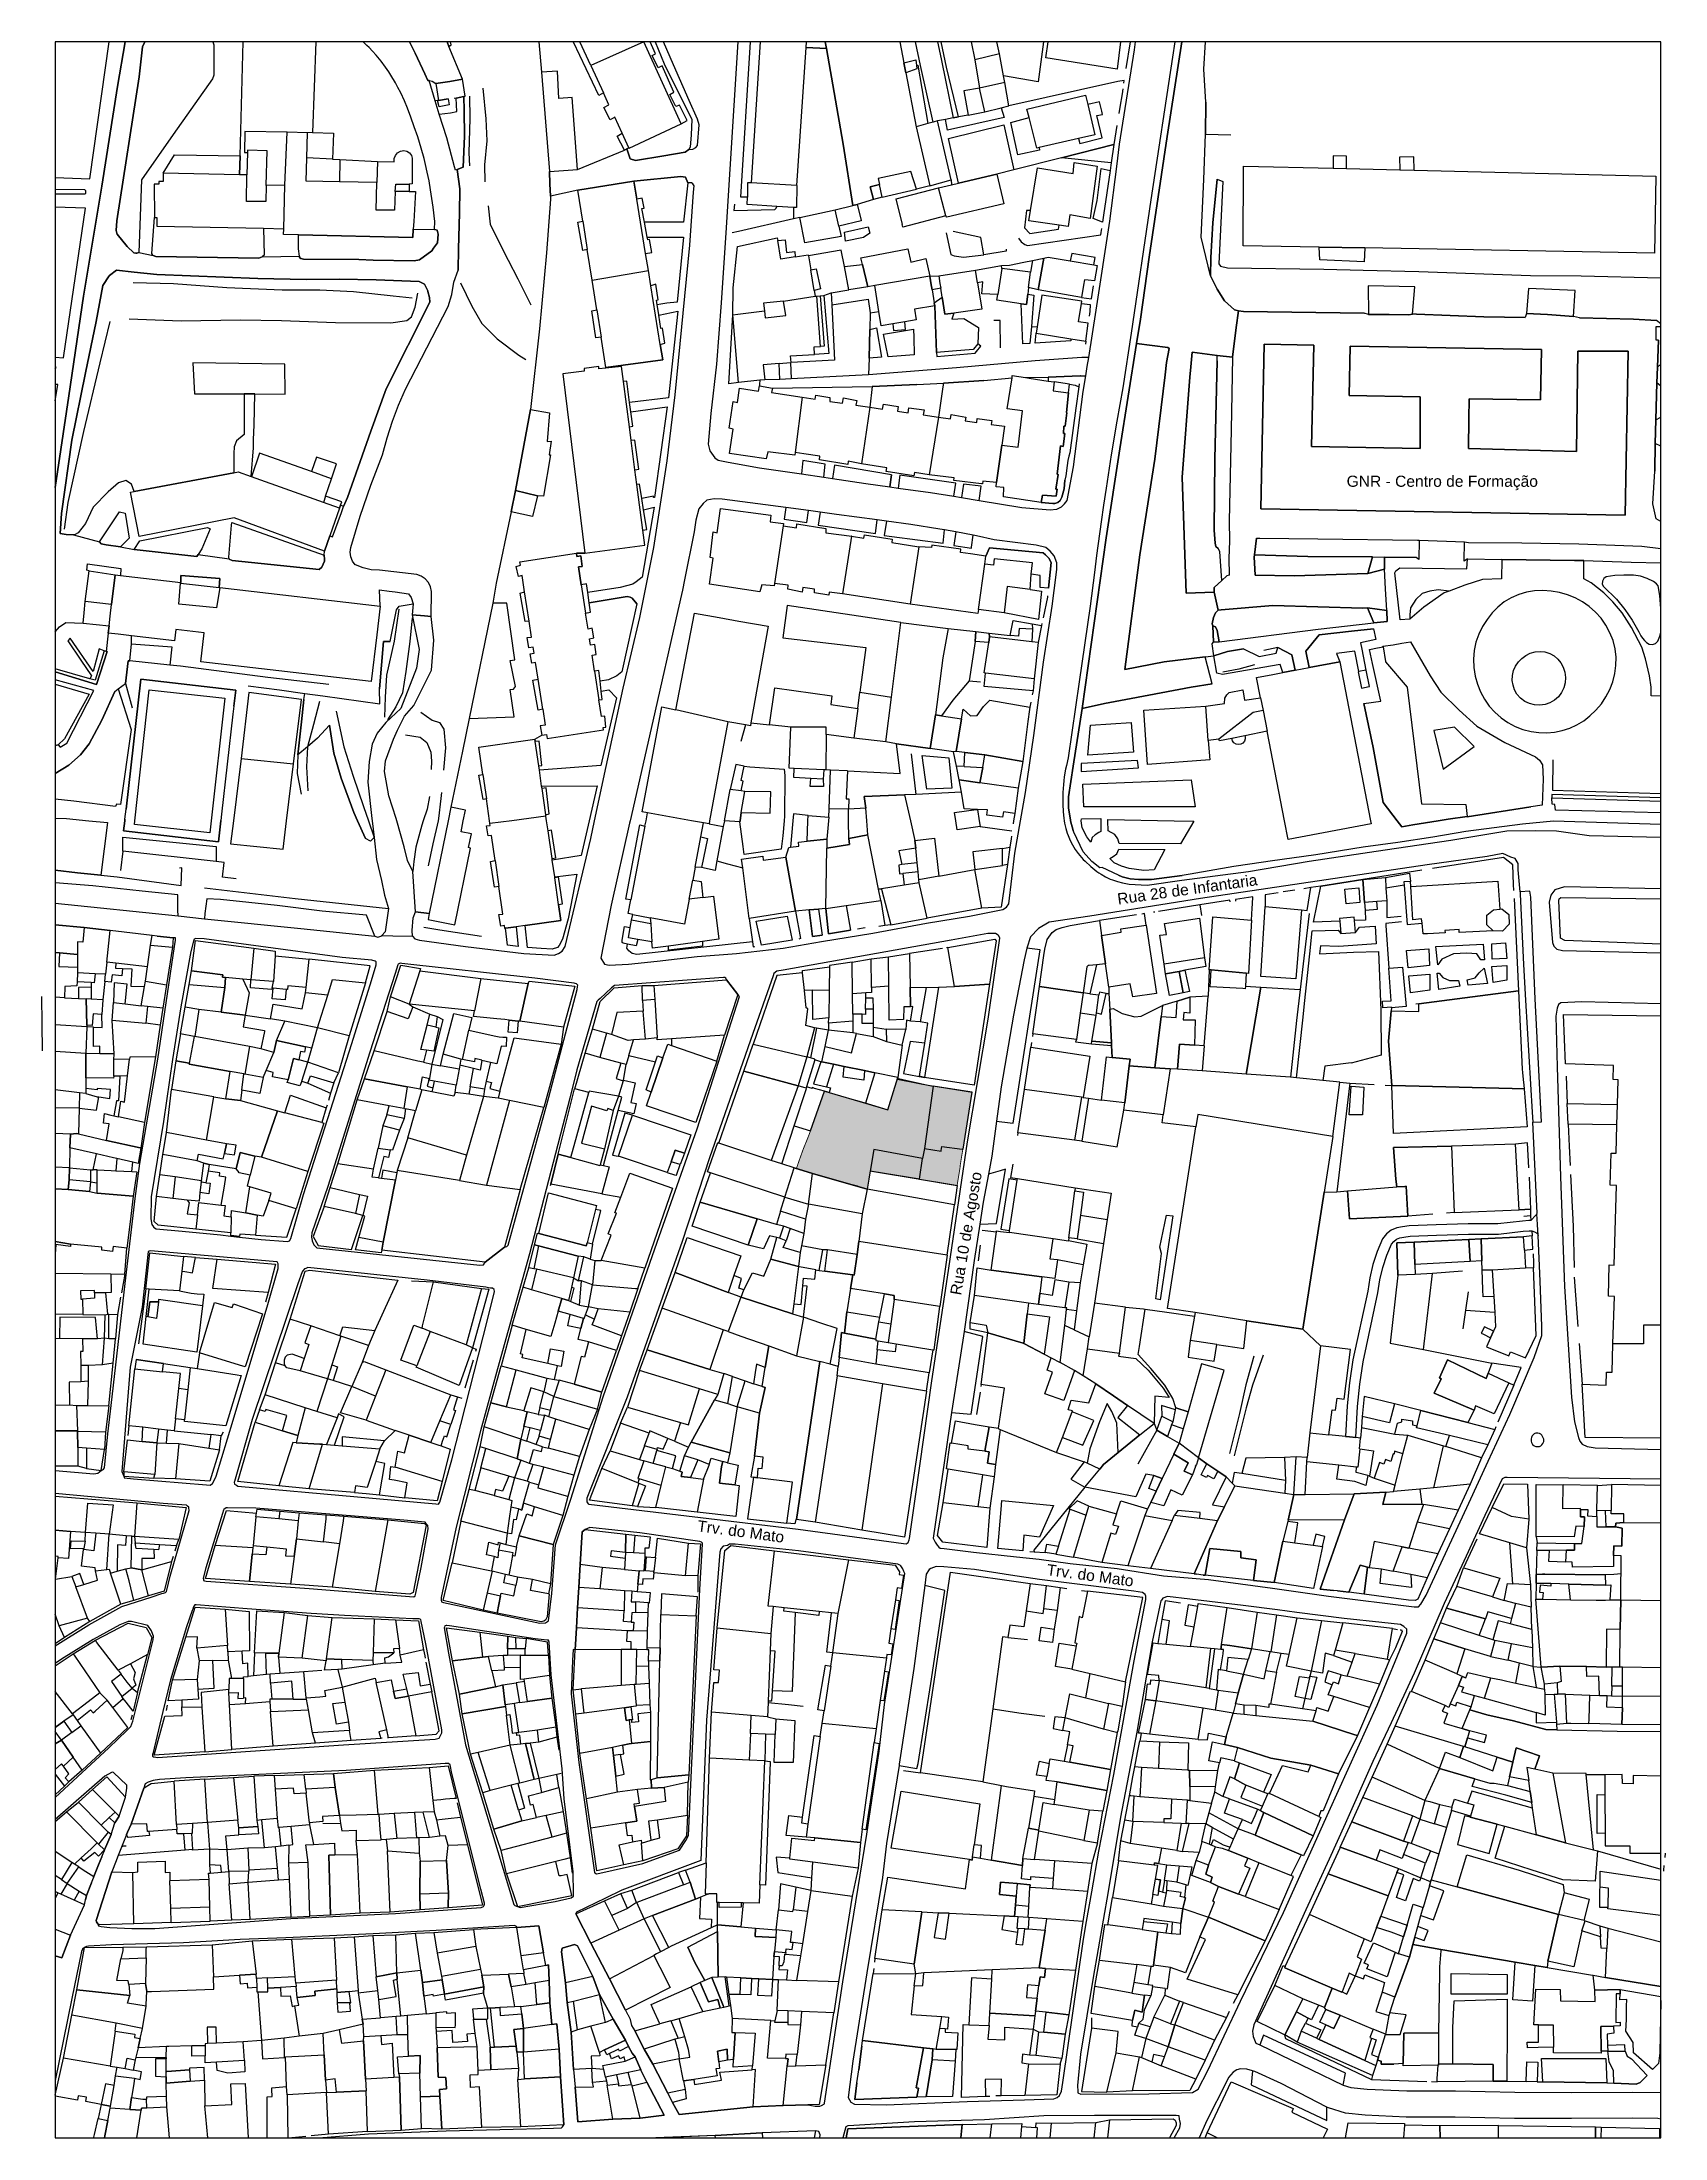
# Model space of a CAD drawing. Header units: millimetres. Extents: x 1778 to 2471, y 1406 to 1876.
# Drawn here: x 2106.9 to 2470.8, y 1405.5 to 1875.5 of the extents above; entities that cross this region are included whole.
import ezdxf
from ezdxf.enums import TextEntityAlignment as Align

# ---------------------------------------------------------------- set-up
doc = ezdxf.new("R2010")
doc.units = ezdxf.units.MM
doc.linetypes.add('SOLID_LINE', pattern=[0])
for name, color, linetype in [('ARQ_CONSTRUIR_CORTE', 10, 'Continuous'), ('LOC_CORTE', 6, 'Continuous'), ('LOC_VISTA', 8, 'Continuous')]:
    doc.layers.add(name, color=color, linetype=linetype)
doc.layers.add('ARQ_LEGENDA', color=5, linetype='Continuous', lineweight=0)
doc.layers.add('LIMITE_ARTIGO', color=7, linetype='Continuous', true_color=0xdb0000)
doc.styles.add('Arial', font='arial.ttf', dxfattribs={"height": 0.2})

msp = doc.modelspace()

# ---------------------------------------------------------------- texts
at = {"layer": 'ARQ_LEGENDA', "linetype": 'SOLID_LINE', "style": 'Arial'}
msp.add_text('GNR - Centro de Formação', height=2.5, dxfattribs=at).set_placement((2420.838, 1776.708), align=Align.MIDDLE)
for s, rotation, p in [('Rua 28 de Infantaria', 7.9203, (2363.656, 1685.568)), ('Rua 10 de Agosto', 80.28331, (2314.357, 1608.315)), ('Trv. do Mato', 352.4102, (2263.566, 1541.586)), ('Trv. do Mato', 352.4102, (2341.904, 1531.747))]:
    msp.add_text(s, height=2.5, rotation=rotation, dxfattribs=at).set_placement(p, align=Align.MIDDLE)

# ---------------------------------------------------------------- hatches: boundary and pattern name
at = {"layer": 'ARQ_CONSTRUIR_CORTE', "true_color": 0xff6b6b}
h = msp.add_hatch(color=11, dxfattribs=at)
h.dxf.hatch_style = 1
h.paths.add_polyline_path([(2315.407, 1639.991), (2314.167, 1640.194), (2311.267, 1640.658), (2306.823, 1641.372), (2306.566, 1641.417), (2305.38, 1641.616), (2304.618, 1641.784), (2302.921, 1642.168), (2301.599, 1642.463), (2299.723, 1642.889), (2298.745, 1643.128), (2298.714, 1643.137), (2297.662, 1639.707), (2296.547, 1636.072), (2293.765, 1636.922), (2291.536, 1637.601), (2289.287, 1638.239), (2283.347, 1639.922), (2282.822, 1640.072), (2282.297, 1640.222), (2281.993, 1639.357), (2281.085, 1636.77), (2279.82, 1633.165), (2279.187, 1631.362), (2278.557, 1629.705), (2277.562, 1627.273), (2276.577, 1624.51), (2276.023, 1622.893), (2276.228, 1622.833), (2276.3, 1622.812), (2276.849, 1622.652), (2277.073, 1622.586), (2279.657, 1621.832), (2280.989, 1621.442), (2284.528, 1620.406), (2287.447, 1619.552), (2289.575, 1619.053), (2291.887, 1618.252), (2292.123, 1619.716), (2292.492, 1621.994), (2292.547, 1622.332), (2293.886, 1622.11), (2296.839, 1621.619), (2303.627, 1620.492), (2308.019, 1619.784), (2311.303, 1619.233), (2312.047, 1619.092), (2312.129, 1619.591), (2312.692, 1622.952), (2312.73, 1623.296), (2312.71, 1623.3), (2312.913, 1624.637), (2313.237, 1626.585), (2313.335, 1627.177)])

# ---------------------------------------------------------------- linework, layer by layer
at = {"layer": 'LIMITE_ARTIGO', "const_width": 0.2}
msp.add_lwpolyline([(2315.407, 1639.991), (2314.167, 1640.194), (2311.267, 1640.658), (2306.823, 1641.372), (2306.566, 1641.417), (2305.38, 1641.616), (2304.618, 1641.784), (2302.921, 1642.168), (2301.599, 1642.463), (2299.723, 1642.889), (2298.745, 1643.128), (2298.714, 1643.137), (2297.662, 1639.707), (2296.547, 1636.072), (2293.765, 1636.922), (2291.536, 1637.601), (2289.287, 1638.239), (2283.347, 1639.922), (2282.822, 1640.072), (2282.297, 1640.222), (2281.993, 1639.357), (2281.085, 1636.77), (2279.82, 1633.165), (2279.187, 1631.362), (2278.557, 1629.705), (2277.562, 1627.273), (2276.577, 1624.51), (2276.023, 1622.893), (2276.228, 1622.833), (2276.3, 1622.812), (2276.849, 1622.652), (2277.073, 1622.586), (2279.657, 1621.832), (2280.989, 1621.442), (2284.528, 1620.406), (2287.447, 1619.552), (2289.575, 1619.053), (2291.887, 1618.252), (2292.123, 1619.716), (2292.492, 1621.994), (2292.547, 1622.332), (2293.886, 1622.11), (2296.839, 1621.619), (2303.627, 1620.492), (2308.019, 1619.784), (2311.303, 1619.233), (2312.047, 1619.092), (2312.129, 1619.591), (2312.692, 1622.952), (2312.73, 1623.296), (2312.71, 1623.3), (2312.913, 1624.637), (2313.237, 1626.585), (2313.335, 1627.177)], close=True, dxfattribs=at)
at = {"layer": 'LOC_CORTE'}
for p, q in [((2229.927, 1870.272), (2227.503, 1875.536)), ((2241.807, 1875.522), (2229.927, 1870.272)), ((2241.8, 1875.536), (2241.807, 1875.522)), ((2250.217, 1857.162), (2241.807, 1875.522)), ((2267.877, 1875.536), (2265.917, 1843.932)), ((2321.527, 1872.852), (2316.007, 1871.502)), ((2316.007, 1871.502), (2317.097, 1865.152)), ((2229.927, 1870.272), (2232.777, 1864.122)), ((2300.557, 1868.622), (2302.857, 1856.482)), ((2322.747, 1866.442), (2317.097, 1865.152)), ((2318.237, 1859.842), (2317.097, 1865.152)), ((2305.497, 1857.222), (2302.857, 1856.482)), ((2166.377, 1855.182), (2161.847, 1855.272)), ((2166.257, 1849.542), (2166.377, 1855.182)), ((2167.557, 1855.252), (2166.377, 1855.182)), ((2238.467, 1851.782), (2236.947, 1855.082)), ((2152.957, 1850.762), (2152.837, 1845.702)), ((2172.037, 1849.232), (2166.257, 1849.542)), ((2172.037, 1849.232), (2173.637, 1849.142)), ((2173.637, 1849.142), (2173.597, 1844.172)), ((2173.637, 1849.142), (2182.067, 1848.732)), ((2182.067, 1848.732), (2181.957, 1843.992)), ((2161.317, 1843.402), (2157.157, 1843.322)), ((2181.957, 1843.992), (2173.597, 1844.172)), ((2189.227, 1843.672), (2189.237, 1842.012)), ((2276.157, 1843.362), (2265.917, 1843.932)), ((2295.237, 1840.742), (2294.647, 1843.592)), ((2309.507, 1836.512), (2307.887, 1842.812)), ((2189.237, 1842.012), (2186.097, 1841.992)), ((2242.217, 1828.072), (2240.247, 1840.282)), ((2285.527, 1834.192), (2284.687, 1837.902)), ((2228.137, 1835.332), (2229.137, 1829.002)), ((2230.237, 1822.082), (2229.137, 1829.002)), ((2230.237, 1822.082), (2242.827, 1824.272)), ((2242.827, 1824.272), (2242.217, 1828.072)), ((2243.377, 1820.842), (2242.827, 1824.272)), ((2279.997, 1819.832), (2279.257, 1824.412)), ((2307.937, 1823.082), (2316.157, 1824.322)), ((2316.157, 1824.322), (2321.977, 1825.402)), ((2316.617, 1821.542), (2316.157, 1824.322)), ((2322.087, 1824.712), (2321.167, 1818.902)), ((2322.087, 1824.712), (2321.977, 1825.402)), ((2328.077, 1820.432), (2328.517, 1823.932)), ((2328.987, 1826.492), (2328.517, 1823.932)), ((2231.287, 1815.442), (2230.237, 1822.082)), ((2245.497, 1807.692), (2243.377, 1820.842)), ((2279.997, 1819.832), (2280.217, 1818.492)), ((2282.197, 1818.712), (2283.807, 1819.242)), ((2283.807, 1819.242), (2287.787, 1819.912)), ((2283.807, 1819.242), (2283.937, 1816.602)), ((2292.007, 1820.622), (2287.787, 1819.912)), ((2305.937, 1823.002), (2293.587, 1820.892)), ((2231.287, 1815.442), (2232.247, 1809.362)), ((2273.167, 1817.372), (2280.217, 1818.492)), ((2280.217, 1818.492), (2280.637, 1818.562)), ((2280.637, 1818.562), (2281.347, 1818.632)), ((2281.397, 1807.212), (2280.637, 1818.562)), ((2281.347, 1818.632), (2282.197, 1818.712)), ((2263.007, 1799.192), (2261.797, 1814.312)), ((2272.127, 1803.402), (2274.687, 1803.622)), ((2274.857, 1803.632), (2274.687, 1803.622)), ((2238.577, 1789.212), (2237.257, 1799.362)), ((2277.337, 1795.852), (2275.717, 1783.472)), ((2292.477, 1793.612), (2290.637, 1780.962)), ((2307.857, 1791.412), (2305.767, 1778.452)), ((2238.967, 1786.142), (2238.577, 1789.212)), ((2239.827, 1779.582), (2238.967, 1786.142)), ((2169.977, 1772.282), (2153.847, 1778.032)), ((2171.827, 1777.592), (2167.317, 1779.182)), ((2170.457, 1773.642), (2171.827, 1777.592)), ((2240.257, 1776.292), (2239.827, 1779.582)), ((2170.457, 1773.642), (2169.977, 1772.282)), ((2173.597, 1770.992), (2169.977, 1772.282)), ((2241.587, 1766.052), (2240.257, 1776.292)), ((2273.037, 1767.012), (2271.097, 1754.092)), ((2288.407, 1764.682), (2286.367, 1751.772)), ((2303.467, 1762.322), (2301.517, 1749.472)), ((2316.847, 1748.232), (2318.257, 1758.442)), ((2227.777, 1753.802), (2228.757, 1747.422)), ((2216.087, 1745.682), (2215.087, 1752.212)), ((2301.517, 1749.472), (2286.367, 1751.772)), ((2322.577, 1747.542), (2316.847, 1748.232)), ((2328.977, 1743.862), (2328.817, 1741.042)), ((2328.897, 1745.032), (2328.977, 1743.862)), ((2328.817, 1741.042), (2319.317, 1742.132)), ((2330.267, 1740.872), (2328.817, 1741.042)), ((2330.267, 1740.872), (2329.317, 1732.712)), ((2230.757, 1734.472), (2231.757, 1727.982)), ((2219.137, 1725.902), (2218.097, 1732.622)), ((2329.317, 1732.712), (2318.397, 1734.012)), ((2260.627, 1723.072), (2249.017, 1725.742)), ((2289.787, 1726.092), (2288.887, 1719.392)), ((2289.787, 1726.092), (2290.267, 1729.692)), ((2290.267, 1729.692), (2297.317, 1728.572)), ((2296.077, 1718.612), (2297.317, 1728.572)), ((2368.377, 1718.882), (2367.797, 1726.612)), ((2380.097, 1728.462), (2380.657, 1725.582)), ((2380.657, 1725.582), (2381.557, 1720.992)), ((2381.557, 1720.992), (2376.587, 1719.962)), ((2218.257, 1713.232), (2217.477, 1718.642)), ((2282.717, 1720.212), (2282.657, 1712.302)), ((2288.887, 1719.392), (2282.717, 1720.212)), ((2296.077, 1718.612), (2288.887, 1719.392)), ((2311.837, 1716.402), (2311.227, 1716.382)), ((2311.937, 1713.142), (2311.227, 1716.382)), ((2376.587, 1719.962), (2373.687, 1719.362)), ((2205.727, 1711.272), (2206.517, 1705.812)), ((2282.157, 1712.322), (2275.517, 1712.602)), ((2282.157, 1712.322), (2282.057, 1710.222)), ((2282.657, 1712.302), (2282.157, 1712.322)), ((2283.647, 1712.252), (2282.657, 1712.302)), ((2283.357, 1703.592), (2283.647, 1712.252)), ((2287.487, 1712.072), (2283.647, 1712.252)), ((2313.627, 1713.042), (2311.937, 1713.142)), ((2219.827, 1702.242), (2218.987, 1708.102)), ((2263.607, 1707.592), (2261.207, 1707.922)), ((2264.457, 1707.472), (2263.607, 1707.592)), ((2263.677, 1702.712), (2264.457, 1707.472)), ((2282.057, 1710.222), (2279.257, 1710.362)), ((2325.717, 1708.202), (2317.187, 1709.432)), ((2219.877, 1701.932), (2219.827, 1702.242)), ((2283.287, 1701.732), (2283.357, 1703.592)), ((2287.697, 1703.492), (2283.357, 1703.592)), ((2221.237, 1692.432), (2220.347, 1698.642)), ((2242.077, 1699.702), (2238.877, 1683.142)), ((2253.327, 1690.522), (2254.587, 1697.272)), ((2254.587, 1697.272), (2255.177, 1700.432)), ((2256.437, 1700.212), (2255.177, 1700.432)), ((2282.627, 1681.232), (2282.857, 1694.762)), ((2208.507, 1691.952), (2209.337, 1686.142)), ((2222.717, 1682.102), (2221.857, 1688.092)), ((2251.977, 1683.292), (2252.767, 1687.542)), ((2253.327, 1690.522), (2252.767, 1687.542)), ((2254.777, 1690.402), (2253.327, 1690.522)), ((2265.447, 1678.952), (2263.997, 1690.312)), ((2303.297, 1689.472), (2299.867, 1689.092)), ((2299.867, 1689.092), (2300.187, 1686.442)), ((2307.937, 1688.482), (2303.477, 1687.662)), ((2307.937, 1688.482), (2316.057, 1689.952)), ((2316.057, 1689.952), (2322.267, 1690.892)), ((2317.637, 1681.272), (2316.057, 1689.952)), ((2323.357, 1691.052), (2322.267, 1690.892)), ((2408.087, 1688.182), (2408.167, 1685.772)), ((2255.057, 1683.692), (2251.977, 1683.292)), ((2303.567, 1686.972), (2300.187, 1686.442)), ((2406.187, 1682.762), (2403.427, 1682.542)), ((2238.777, 1676.972), (2239.047, 1678.612)), ((2239.047, 1678.612), (2239.367, 1679.862)), ((2243.357, 1677.752), (2239.047, 1678.612)), ((2239.367, 1679.862), (2243.257, 1679.142)), ((2243.257, 1679.142), (2243.357, 1677.752)), ((2116.337, 1676.972), (2122.197, 1676.322)), ((2121.407, 1669.212), (2122.197, 1676.322)), ((2243.627, 1673.732), (2240.437, 1674.302)), ((2243.357, 1677.752), (2243.627, 1673.732)), ((2254.967, 1673.832), (2247.317, 1672.782)), ((2121.407, 1669.212), (2121.097, 1666.462)), ((2123.407, 1668.972), (2121.407, 1669.212)), ((2130.507, 1668.122), (2123.407, 1668.972)), ((2154.357, 1672.312), (2153.717, 1665.212)), ((2159.127, 1670.622), (2158.757, 1664.832)), ((2159.127, 1670.622), (2166.787, 1669.852)), ((2166.077, 1663.492), (2166.787, 1669.852)), ((2292.807, 1669.922), (2296.677, 1670.402)), ((2292.857, 1663.532), (2292.807, 1669.922)), ((2296.757, 1663.792), (2296.677, 1670.402)), ((2367.527, 1670.122), (2358.507, 1668.752)), ((2114.827, 1666.822), (2114.747, 1664.772)), ((2117.877, 1664.612), (2114.747, 1664.772)), ((2118.777, 1666.592), (2114.827, 1666.822)), ((2117.877, 1664.612), (2117.877, 1663.542)), ((2121.097, 1666.462), (2118.777, 1666.592)), ((2120.937, 1664.822), (2120.517, 1660.732)), ((2120.937, 1664.822), (2121.097, 1666.462)), ((2130.077, 1664.942), (2134.767, 1664.082)), ((2134.767, 1664.082), (2133.977, 1658.832)), ((2139.007, 1659.102), (2139.897, 1664.142)), ((2139.897, 1664.142), (2147.877, 1663.512)), ((2151.887, 1665.392), (2148.057, 1665.772)), ((2153.717, 1665.212), (2151.887, 1665.392)), ((2158.757, 1664.832), (2153.717, 1665.212)), ((2158.487, 1663.382), (2158.757, 1664.832)), ((2191.587, 1667.212), (2189.197, 1659.752)), ((2191.587, 1667.212), (2205.297, 1665.522)), ((2205.297, 1665.522), (2203.867, 1658.242)), ((2241.407, 1663.962), (2244.097, 1663.982)), ((2241.547, 1660.602), (2241.407, 1663.962)), ((2244.097, 1663.982), (2244.277, 1660.822)), ((2343.277, 1668.582), (2341.827, 1662.112)), ((2106.907, 1655.322), (2106.867, 1661.462)), ((2111.897, 1661.222), (2109.839, 1661.32)), ((2115.077, 1661.062), (2116.797, 1660.982)), ((2117.897, 1660.902), (2116.797, 1660.982)), ((2117.877, 1663.542), (2117.897, 1660.902)), ((2120.517, 1660.732), (2117.897, 1660.902)), ((2130.527, 1659.222), (2129.137, 1659.382)), ((2130.527, 1659.222), (2130.157, 1655.542)), ((2133.977, 1658.832), (2130.527, 1659.222)), ((2147.877, 1663.512), (2147.017, 1657.952)), ((2158.687, 1663.362), (2158.487, 1663.382)), ((2161.597, 1663.082), (2158.687, 1663.362)), ((2165.947, 1662.332), (2166.077, 1663.492)), ((2170.987, 1661.752), (2165.947, 1662.332)), ((2168.627, 1654.422), (2170.987, 1661.752)), ((2184.247, 1658.122), (2185.047, 1661.442)), ((2189.197, 1659.752), (2185.047, 1661.442)), ((2203.867, 1658.242), (2189.197, 1659.752)), ((2189.197, 1659.752), (2190.037, 1659.202)), ((2244.277, 1660.822), (2241.547, 1660.602)), ((2241.547, 1660.602), (2241.657, 1658.162)), ((2244.277, 1660.822), (2244.777, 1652.242)), ((2279.667, 1662.872), (2283.357, 1663.012)), ((2288.687, 1657.522), (2288.627, 1662.102)), ((2291.537, 1658.652), (2291.577, 1661.162)), ((2296.757, 1663.792), (2292.857, 1663.532)), ((2305.087, 1663.522), (2303.757, 1655.782)), ((2307.917, 1663.542), (2304.747, 1643.352)), ((2305.087, 1663.522), (2307.917, 1663.542)), ((2340.317, 1662.302), (2339.657, 1657.782)), ((2341.827, 1662.112), (2340.317, 1662.302)), ((2341.827, 1662.112), (2343.837, 1661.852)), ((2343.317, 1657.802), (2343.837, 1661.852)), ((2107.027, 1649.322), (2106.907, 1655.322)), ((2116.907, 1654.702), (2109.839, 1655.14)), ((2116.907, 1654.702), (2116.747, 1648.702)), ((2133.387, 1655.032), (2130.157, 1655.542)), ((2133.387, 1655.032), (2132.337, 1647.992)), ((2133.977, 1658.832), (2133.387, 1655.032)), ((2142.047, 1658.572), (2139.007, 1659.102)), ((2142.047, 1658.572), (2141.127, 1652.492)), ((2147.017, 1657.952), (2142.047, 1658.572)), ((2168.627, 1654.422), (2161.307, 1655.952)), ((2181.347, 1649.282), (2184.247, 1658.122)), ((2190.037, 1659.202), (2193.837, 1657.512)), ((2193.217, 1655.082), (2193.837, 1657.512)), ((2195.217, 1654.632), (2193.217, 1655.082)), ((2242.187, 1651.952), (2241.657, 1658.162)), ((2283.247, 1655.482), (2283.267, 1656.722)), ((2288.697, 1655.942), (2283.247, 1655.482)), ((2283.247, 1655.482), (2283.257, 1653.902)), ((2288.697, 1655.942), (2288.657, 1653.312)), ((2290.787, 1657.492), (2288.687, 1657.522)), ((2288.687, 1657.522), (2288.697, 1655.942)), ((2293.237, 1658.672), (2291.537, 1658.652)), ((2293.237, 1658.672), (2293.237, 1655.422)), ((2293.237, 1655.422), (2293.247, 1654.612)), ((2293.247, 1654.612), (2293.257, 1652.522)), ((2293.247, 1654.612), (2296.177, 1654.132)), ((2343.247, 1657.222), (2339.657, 1657.782)), ((2343.247, 1657.222), (2343.317, 1657.802)), ((2140.977, 1652.552), (2139.907, 1646.542)), ((2153.417, 1650.252), (2152.327, 1644.092)), ((2167.347, 1649.872), (2165.947, 1650.172)), ((2166.477, 1646.752), (2167.347, 1649.872)), ((2167.347, 1649.872), (2168.627, 1654.422)), ((2175.737, 1652.682), (2168.627, 1654.422)), ((2201.127, 1647.362), (2202.567, 1653.912)), ((2228.667, 1648.742), (2230.287, 1654.142)), ((2233.417, 1653.262), (2230.287, 1654.142)), ((2233.417, 1653.262), (2231.917, 1647.802)), ((2234.577, 1652.932), (2233.417, 1653.262)), ((2238.467, 1648.262), (2239.507, 1651.742)), ((2242.187, 1651.952), (2239.507, 1651.742)), ((2244.777, 1652.242), (2242.187, 1651.952)), ((2259.927, 1652.842), (2248.017, 1651.992)), ((2248.017, 1651.992), (2248.047, 1650.502)), ((2280.077, 1654.422), (2278.397, 1647.992)), ((2280.567, 1654.362), (2279.167, 1647.762)), ((2280.567, 1654.362), (2280.077, 1654.422)), ((2283.257, 1653.902), (2280.567, 1654.362)), ((2282.437, 1650.302), (2283.257, 1653.902)), ((2288.657, 1653.312), (2283.257, 1653.902)), ((2289.487, 1653.172), (2288.657, 1653.312)), ((2289.487, 1653.172), (2293.257, 1652.522)), ((2293.257, 1652.522), (2296.197, 1651.372)), ((2296.177, 1654.132), (2296.197, 1651.372)), ((2367.427, 1650.422), (2365.277, 1650.582)), ((2116.747, 1648.702), (2109.839, 1649.143)), ((2119.847, 1648.662), (2116.747, 1648.702)), ((2122.957, 1643.642), (2123.007, 1647.372)), ((2132.337, 1647.992), (2129.897, 1633.222)), ((2166.477, 1646.752), (2164.487, 1647.262)), ((2165.127, 1642.472), (2166.477, 1646.752)), ((2193.097, 1649.432), (2192.417, 1646.742)), ((2192.417, 1646.742), (2194.267, 1646.342)), ((2194.267, 1646.342), (2193.737, 1643.102)), ((2194.267, 1646.342), (2196.237, 1645.972)), ((2196.237, 1645.972), (2196.817, 1648.562)), ((2200.387, 1645.192), (2196.237, 1645.972)), ((2200.807, 1647.422), (2196.817, 1648.562)), ((2200.387, 1645.192), (2199.757, 1641.572)), ((2200.537, 1646.112), (2200.387, 1645.192)), ((2200.807, 1647.422), (2200.537, 1646.112)), ((2203.647, 1645.312), (2200.537, 1646.112)), ((2201.127, 1647.362), (2200.807, 1647.422)), ((2202.897, 1641.242), (2203.647, 1645.312)), ((2207.437, 1646.722), (2205.497, 1647.162)), ((2207.437, 1646.722), (2206.497, 1642.502)), ((2226.317, 1640.792), (2228.667, 1648.742)), ((2231.917, 1647.802), (2228.667, 1648.742)), ((2236.657, 1646.572), (2231.917, 1647.802)), ((2278.397, 1647.992), (2276.447, 1641.482)), ((2280.127, 1647.312), (2278.307, 1641.222)), ((2279.167, 1647.762), (2278.397, 1647.992)), ((2281.497, 1646.872), (2280.127, 1647.312)), ((2359.817, 1645.282), (2358.267, 1634.932)), ((2115.277, 1639.912), (2109.839, 1640.53)), ((2124.317, 1643.652), (2122.957, 1643.642)), ((2126.057, 1643.672), (2124.317, 1643.652)), ((2134.807, 1630.962), (2135.917, 1640.652)), ((2145.397, 1639.002), (2135.917, 1640.652)), ((2152.107, 1644.132), (2149.037, 1644.672)), ((2151.657, 1640.472), (2152.107, 1644.132)), ((2152.327, 1644.092), (2152.107, 1644.132)), ((2156.467, 1643.292), (2152.327, 1644.092)), ((2191.687, 1640.672), (2188.727, 1641.222)), ((2192.047, 1640.592), (2190.657, 1635.882)), ((2192.047, 1640.592), (2191.687, 1640.672)), ((2194.307, 1640.142), (2192.047, 1640.592)), ((2199.757, 1641.572), (2194.777, 1642.482)), ((2199.487, 1639.972), (2199.757, 1641.572)), ((2202.897, 1641.242), (2202.587, 1639.582)), ((2206.107, 1640.722), (2202.897, 1641.242)), ((2206.107, 1640.722), (2205.837, 1639.052)), ((2206.497, 1642.502), (2206.107, 1640.722)), ((2229.517, 1639.982), (2226.317, 1640.792)), ((2237.207, 1642.592), (2236.127, 1639.122)), ((2276.447, 1641.482), (2270.397, 1624.732)), ((2278.217, 1640.912), (2276.447, 1641.482)), ((2278.307, 1641.222), (2278.217, 1640.912)), ((2339.937, 1638.882), (2327.167, 1640.622)), ((2115.187, 1636.422), (2109.839, 1636.557)), ((2115.277, 1639.912), (2115.187, 1636.422)), ((2143.767, 1629.292), (2145.397, 1639.002)), ((2173.187, 1623.972), (2177.567, 1638.292)), ((2184.687, 1636.982), (2177.567, 1638.292)), ((2184.217, 1634.962), (2184.687, 1636.982)), ((2187.997, 1636.362), (2184.687, 1636.982)), ((2188.367, 1636.302), (2188.087, 1634.092)), ((2190.657, 1635.882), (2188.367, 1636.302)), ((2188.877, 1629.822), (2190.657, 1635.882)), ((2202.587, 1639.582), (2199.487, 1639.972)), ((2205.837, 1639.052), (2202.077, 1625.872)), ((2205.837, 1639.052), (2202.587, 1639.582)), ((2209.147, 1638.662), (2205.837, 1639.052)), ((2211.677, 1638.152), (2206.537, 1619.202)), ((2209.567, 1640.242), (2209.147, 1638.662)), ((2225.487, 1625.412), (2229.517, 1639.982)), ((2234.977, 1635.942), (2232.977, 1627.292)), ((2236.127, 1639.122), (2234.977, 1635.942)), ((2339.937, 1638.882), (2338.377, 1629.302)), ((2340.337, 1638.832), (2339.937, 1638.882)), ((2459.997, 1632.732), (2460.137, 1637.262)), ((2129.897, 1633.222), (2124.057, 1634.502)), ((2169.587, 1633.202), (2161.357, 1635.422)), ((2187.067, 1631.532), (2183.337, 1632.472)), ((2188.087, 1634.092), (2187.067, 1631.532)), ((2113.237, 1630.612), (2109.839, 1630.734)), ((2143.767, 1629.292), (2134.807, 1630.962)), ((2181.197, 1622.792), (2182.237, 1627.492)), ((2188.877, 1629.822), (2186.517, 1622.432)), ((2202.077, 1625.872), (2188.877, 1629.822)), ((2232.977, 1627.292), (2232.007, 1623.772)), ((2270.397, 1624.732), (2258.597, 1628.632)), ((2113.017, 1623.102), (2109.839, 1623.229)), ((2117.787, 1622.582), (2117.737, 1619.892)), ((2117.787, 1622.582), (2118.377, 1622.582)), ((2118.377, 1622.582), (2119.067, 1626.192)), ((2119.227, 1622.592), (2118.377, 1622.582)), ((2123.637, 1625.152), (2123.407, 1622.402)), ((2127.217, 1624.322), (2123.637, 1625.152)), ((2133.297, 1621.512), (2133.947, 1626.062)), ((2141.677, 1624.602), (2133.947, 1626.062)), ((2144.107, 1622.302), (2143.637, 1619.732)), ((2154.567, 1625.702), (2153.547, 1621.422)), ((2156.087, 1625.442), (2154.567, 1625.702)), ((2166.517, 1622.212), (2156.087, 1625.442)), ((2166.517, 1622.212), (2163.897, 1613.852)), ((2171.507, 1618.652), (2173.187, 1623.972)), ((2181.197, 1622.792), (2173.187, 1623.972)), ((2186.427, 1621.982), (2186.117, 1620.382)), ((2186.517, 1622.432), (2186.427, 1621.982)), ((2200.457, 1620.192), (2186.517, 1622.432)), ((2202.077, 1625.872), (2200.457, 1620.192)), ((2273.457, 1616.522), (2256.797, 1621.962)), ((2272.737, 1623.962), (2270.397, 1624.732)), ((2292.547, 1622.332), (2291.887, 1618.252)), ((2303.627, 1620.492), (2292.547, 1622.332)), ((2117.737, 1619.892), (2112.967, 1620.412)), ((2132.577, 1616.602), (2133.297, 1621.512)), ((2136.747, 1621.012), (2133.297, 1621.512)), ((2136.747, 1621.012), (2136.247, 1616.192)), ((2142.607, 1620.172), (2136.747, 1621.012)), ((2142.577, 1619.872), (2142.307, 1617.502)), ((2143.637, 1619.732), (2142.577, 1619.872)), ((2171.507, 1618.652), (2178.067, 1617.112)), ((2178.067, 1617.112), (2177.137, 1612.832)), ((2183.027, 1620.752), (2186.117, 1620.382)), ((2291.887, 1618.252), (2290.747, 1612.722)), ((2337.137, 1607.402), (2338.457, 1617.942)), ((2136.247, 1616.192), (2132.577, 1616.602)), ((2139.417, 1615.832), (2136.247, 1616.192)), ((2141.717, 1612.542), (2141.387, 1609.292)), ((2163.897, 1613.852), (2157.757, 1615.772)), ((2178.797, 1612.362), (2177.137, 1612.832)), ((2272.467, 1613.312), (2271.567, 1610.362)), ((2272.467, 1613.312), (2273.457, 1616.522)), ((2278.047, 1611.522), (2272.467, 1613.312)), ((2278.717, 1614.912), (2278.047, 1611.522)), ((2290.747, 1612.722), (2278.717, 1614.912)), ((2149.217, 1608.512), (2141.387, 1609.292)), ((2149.317, 1612.092), (2149.217, 1608.512)), ((2271.567, 1610.362), (2267.217, 1611.632)), ((2273.157, 1609.962), (2271.567, 1610.362)), ((2273.157, 1609.962), (2272.257, 1607.272)), ((2274.617, 1609.492), (2273.157, 1609.962)), ((2274.617, 1609.492), (2273.717, 1606.732)), ((2277.727, 1608.342), (2274.617, 1609.492)), ((2277.727, 1608.342), (2277.167, 1605.552)), ((2278.047, 1611.522), (2277.727, 1608.342)), ((2333.567, 1607.132), (2323.767, 1608.542)), ((2439.247, 1604.632), (2439.047, 1607.592)), ((2183.407, 1606.392), (2177.937, 1607.472)), ((2218.217, 1605.562), (2217.147, 1600.442)), ((2229.777, 1602.612), (2228.387, 1603.082)), ((2230.297, 1605.922), (2229.097, 1606.272)), ((2230.297, 1605.922), (2229.777, 1602.612)), ((2272.257, 1607.272), (2271.607, 1607.422)), ((2273.717, 1606.732), (2272.257, 1607.272)), ((2276.867, 1604.052), (2276.477, 1600.912)), ((2277.167, 1605.552), (2276.867, 1604.052)), ((2281.977, 1604.682), (2277.167, 1605.552)), ((2283.007, 1604.652), (2281.977, 1604.682)), ((2289.647, 1603.662), (2283.007, 1604.652)), ((2309.827, 1603.462), (2289.997, 1606.562)), ((2337.137, 1607.402), (2337.047, 1606.742)), ((2214.757, 1596.282), (2216.007, 1600.612)), ((2217.147, 1600.442), (2216.007, 1600.612)), ((2217.737, 1600.312), (2216.627, 1595.742)), ((2217.737, 1600.312), (2217.147, 1600.442)), ((2226.077, 1598.432), (2217.737, 1600.312)), ((2229.777, 1602.612), (2230.807, 1602.272)), ((2230.807, 1602.272), (2230.297, 1596.812)), ((2230.807, 1602.272), (2232.257, 1602.282)), ((2242.017, 1600.552), (2232.257, 1602.282)), ((2331.037, 1598.652), (2330.597, 1594.872)), ((2340.327, 1601.342), (2334.587, 1602.402)), ((2340.327, 1601.342), (2339.667, 1597.262)), ((2414.727, 1599.162), (2410.857, 1598.962)), ((2432.057, 1600.152), (2432.387, 1594.242)), ((2130.217, 1589.702), (2130.907, 1595.872)), ((2137.707, 1595.492), (2130.907, 1595.872)), ((2205.387, 1596.022), (2201.977, 1583.382)), ((2216.627, 1595.742), (2214.757, 1596.282)), ((2223.457, 1593.752), (2216.627, 1595.742)), ((2227.357, 1592.292), (2227.877, 1597.692)), ((2230.297, 1596.812), (2227.877, 1597.692)), ((2229.437, 1591.902), (2230.297, 1596.812)), ((2297.937, 1593.572), (2297.197, 1588.092)), ((2315.007, 1588.382), (2315.927, 1594.462)), ((2328.077, 1592.742), (2315.927, 1594.462)), ((2337.107, 1597.452), (2336.217, 1591.702)), ((2339.667, 1597.262), (2337.107, 1597.452)), ((2339.667, 1597.262), (2338.817, 1590.972)), ((2116.067, 1590.182), (2109.839, 1590.258)), ((2116.067, 1590.182), (2121.017, 1590.112)), ((2120.917, 1584.872), (2121.017, 1590.112)), ((2121.887, 1584.742), (2121.847, 1590.262)), ((2130.587, 1589.632), (2130.217, 1589.702)), ((2159.267, 1579.352), (2162.487, 1589.152)), ((2167.127, 1587.672), (2162.487, 1589.152)), ((2228.277, 1589.302), (2225.327, 1590.172)), ((2227.357, 1592.292), (2229.437, 1591.902)), ((2230.727, 1589.162), (2231.577, 1591.432)), ((2238.697, 1590.722), (2231.577, 1591.432)), ((2238.697, 1590.722), (2236.807, 1585.392)), ((2259.617, 1586.762), (2245.937, 1591.602)), ((2294.477, 1588.532), (2294.697, 1589.582)), ((2336.197, 1587.702), (2336.617, 1591.272)), ((2338.817, 1590.972), (2336.617, 1591.272)), ((2338.817, 1590.972), (2338.317, 1586.712)), ((2110.787, 1584.802), (2109.839, 1584.755)), ((2115.997, 1584.752), (2110.787, 1584.802)), ((2119.337, 1584.722), (2115.997, 1584.752)), ((2120.917, 1584.872), (2119.337, 1584.722)), ((2120.417, 1578.892), (2120.917, 1584.872)), ((2121.887, 1584.742), (2120.917, 1584.872)), ((2173.627, 1585.402), (2167.127, 1587.672)), ((2173.897, 1585.302), (2171.847, 1578.862)), ((2173.897, 1585.302), (2173.627, 1585.402)), ((2180.117, 1583.212), (2173.897, 1585.302)), ((2181.537, 1586.602), (2180.117, 1583.212)), ((2193.937, 1586.402), (2190.897, 1578.642)), ((2193.937, 1586.402), (2192.087, 1587.092)), ((2201.977, 1583.382), (2193.937, 1586.402)), ((2293.847, 1584.682), (2294.477, 1588.532)), ((2294.147, 1582.252), (2294.367, 1584.262)), ((2294.477, 1588.532), (2297.197, 1588.092)), ((2297.197, 1588.092), (2296.627, 1583.892)), ((2335.187, 1579.382), (2336.197, 1587.702)), ((2338.317, 1586.712), (2336.197, 1587.702)), ((2338.317, 1586.712), (2341.677, 1585.152)), ((2341.267, 1582.442), (2341.677, 1585.152)), ((2370.277, 1583.432), (2364.287, 1584.322)), ((2156.907, 1572.172), (2159.267, 1579.352)), ((2161.397, 1578.662), (2159.267, 1579.352)), ((2165.687, 1580.302), (2164.787, 1577.582)), ((2178.697, 1579.412), (2176.327, 1574.012)), ((2180.117, 1583.212), (2178.697, 1579.412)), ((2203.427, 1582.702), (2201.977, 1583.382)), ((2283.607, 1579.032), (2281.287, 1579.602)), ((2333.167, 1580.492), (2335.187, 1579.382)), ((2338.347, 1577.642), (2335.187, 1579.382)), ((2340.347, 1576.392), (2341.267, 1582.442)), ((2117.247, 1578.732), (2115.557, 1578.722)), ((2115.557, 1578.722), (2115.617, 1575.062)), ((2117.267, 1575.212), (2115.617, 1575.062)), ((2117.267, 1575.212), (2117.067, 1569.742)), ((2120.417, 1578.892), (2117.247, 1578.732)), ((2117.247, 1578.732), (2117.267, 1575.212)), ((2122.827, 1579.252), (2120.417, 1578.892)), ((2140.107, 1578.272), (2139.567, 1573.292)), ((2170.867, 1575.772), (2164.787, 1577.582)), ((2170.867, 1575.772), (2168.507, 1568.442)), ((2171.847, 1578.862), (2170.867, 1575.772)), ((2172.177, 1575.362), (2170.867, 1575.772)), ((2176.327, 1574.012), (2172.177, 1575.362)), ((2183.947, 1577.792), (2181.637, 1571.832)), ((2183.947, 1577.792), (2198.537, 1572.182)), ((2211.037, 1569.452), (2213.177, 1577.752)), ((2213.177, 1577.752), (2220.097, 1575.872)), ((2220.097, 1575.872), (2219.367, 1572.822)), ((2222.857, 1575.482), (2221.657, 1571.812)), ((2285.147, 1576.412), (2280.217, 1543.642)), ((2285.407, 1578.492), (2283.607, 1579.032)), ((2285.147, 1576.412), (2285.407, 1578.492)), ((2295.317, 1574.622), (2285.147, 1576.412)), ((2295.317, 1574.622), (2290.727, 1541.782)), ((2305.207, 1572.972), (2295.317, 1574.622)), ((2340.347, 1576.392), (2338.347, 1577.642)), ((2136.787, 1566.792), (2137.537, 1573.552)), ((2139.567, 1573.292), (2137.537, 1573.552)), ((2139.567, 1573.292), (2138.847, 1566.592)), ((2165.917, 1569.272), (2156.907, 1572.172)), ((2181.637, 1571.832), (2176.327, 1574.012)), ((2181.637, 1571.832), (2179.557, 1566.452)), ((2196.087, 1566.302), (2198.537, 1572.182)), ((2218.527, 1569.302), (2219.367, 1572.822)), ((2221.657, 1571.812), (2219.367, 1572.822)), ((2268.317, 1574.012), (2266.377, 1574.612)), ((2109.839, 1569.85), (2113.037, 1569.902)), ((2113.037, 1569.902), (2114.627, 1569.752)), ((2114.627, 1569.752), (2114.867, 1564.072)), ((2138.847, 1566.592), (2136.787, 1566.792)), ((2165.917, 1569.272), (2164.207, 1563.032)), ((2168.507, 1568.442), (2165.917, 1569.272)), ((2173.027, 1567.022), (2168.507, 1568.442)), ((2173.027, 1567.022), (2170.697, 1561.002)), ((2179.557, 1566.452), (2186.097, 1564.202)), ((2194.067, 1561.462), (2196.087, 1566.302)), ((2211.037, 1569.452), (2214.907, 1568.652)), ((2218.157, 1567.772), (2215.627, 1568.382)), ((2218.527, 1569.302), (2218.157, 1567.772)), ((2218.157, 1567.772), (2219.547, 1567.582)), ((2219.547, 1567.582), (2218.667, 1564.162)), ((2229.577, 1564.402), (2222.117, 1566.742)), ((2360.147, 1565.432), (2359.257, 1562.812)), ((2360.147, 1565.432), (2360.487, 1566.122)), ((2362.757, 1564.552), (2360.147, 1565.432)), ((2363.827, 1568.342), (2362.757, 1564.552)), ((2114.867, 1563.962), (2114.867, 1564.072)), ((2121.147, 1563.802), (2114.867, 1563.962)), ((2132.987, 1564.502), (2129.467, 1564.882)), ((2132.647, 1561.402), (2132.147, 1554.292)), ((2132.987, 1564.502), (2132.647, 1561.402)), ((2135.007, 1564.272), (2132.987, 1564.502)), ((2137.547, 1561.222), (2136.847, 1553.362)), ((2166.777, 1551.052), (2169.737, 1561.072)), ((2170.697, 1561.002), (2172.497, 1560.862)), ((2172.497, 1560.862), (2174.167, 1560.732)), ((2186.097, 1564.202), (2183.657, 1561.862)), ((2205.087, 1560.492), (2206.027, 1564.992)), ((2214.267, 1562.222), (2206.027, 1564.992)), ((2214.267, 1562.222), (2213.447, 1557.782)), ((2215.587, 1561.762), (2216.307, 1564.742)), ((2217.627, 1561.042), (2215.587, 1561.762)), ((2218.667, 1564.162), (2216.307, 1564.742)), ((2218.337, 1562.872), (2217.627, 1561.042)), ((2219.117, 1560.532), (2217.627, 1561.042)), ((2218.337, 1562.872), (2218.667, 1564.162)), ((2220.927, 1562.142), (2218.337, 1562.872)), ((2229.577, 1564.402), (2227.417, 1558.312)), ((2241.957, 1560.762), (2240.817, 1557.642)), ((2241.957, 1560.762), (2242.977, 1563.602)), ((2244.817, 1559.922), (2241.957, 1560.762)), ((2359.257, 1562.812), (2361.837, 1561.302)), ((2362.757, 1564.552), (2361.837, 1561.302)), ((2366.157, 1558.012), (2361.837, 1561.302)), ((2391.117, 1563.652), (2390.547, 1558.082)), ((2391.117, 1563.652), (2395.427, 1563.202)), ((2418.967, 1551.312), (2421.117, 1560.702)), ((2421.117, 1560.702), (2421.637, 1560.542)), ((2421.637, 1560.542), (2422.417, 1563.042)), ((2429.637, 1558.002), (2421.637, 1560.542)), ((2431.027, 1560.972), (2422.417, 1563.042)), ((2431.027, 1560.972), (2429.637, 1558.002)), ((2116.837, 1560.192), (2114.897, 1560.322)), ((2114.897, 1560.322), (2114.927, 1556.152)), ((2116.867, 1555.632), (2114.927, 1556.152)), ((2116.837, 1560.192), (2116.867, 1555.632)), ((2202.657, 1550.962), (2205.087, 1560.492)), ((2206.407, 1560.162), (2205.087, 1560.492)), ((2205.267, 1555.802), (2206.407, 1560.162)), ((2213.447, 1557.782), (2206.407, 1560.162)), ((2214.227, 1557.522), (2212.807, 1553.572)), ((2216.167, 1556.782), (2214.227, 1557.522)), ((2216.947, 1556.572), (2215.647, 1552.832)), ((2216.947, 1556.572), (2216.167, 1556.782)), ((2218.307, 1551.992), (2219.417, 1555.922)), ((2226.137, 1554.162), (2219.417, 1555.922)), ((2227.417, 1558.312), (2220.417, 1560.182)), ((2227.417, 1558.312), (2226.137, 1554.162)), ((2240.817, 1557.642), (2241.797, 1557.372)), ((2243.937, 1556.772), (2241.797, 1557.372)), ((2243.937, 1556.772), (2244.747, 1559.672)), ((2246.767, 1556.032), (2243.937, 1556.772)), ((2244.817, 1559.922), (2244.747, 1559.672)), ((2245.677, 1551.822), (2246.767, 1556.032)), ((2253.937, 1557.622), (2250.907, 1558.492)), ((2253.937, 1557.622), (2252.287, 1553.622)), ((2256.447, 1556.572), (2253.937, 1557.622)), ((2260.567, 1556.952), (2259.557, 1557.182)), ((2388.107, 1558.252), (2385.477, 1558.092)), ((2385.477, 1558.092), (2385.657, 1552.982)), ((2387.557, 1549.812), (2388.107, 1558.252)), ((2390.547, 1558.082), (2388.107, 1558.252)), ((2390.447, 1557.142), (2390.547, 1558.082)), ((2397.617, 1556.372), (2390.447, 1557.142)), ((2401.617, 1555.942), (2397.617, 1556.372)), ((2429.637, 1558.002), (2427.057, 1552.112)), ((2166.777, 1551.052), (2159.947, 1551.762)), ((2205.267, 1555.802), (2203.917, 1550.742)), ((2211.567, 1553.942), (2205.267, 1555.802)), ((2212.807, 1553.572), (2211.527, 1548.662)), ((2215.647, 1552.832), (2212.807, 1553.572)), ((2216.177, 1552.602), (2215.647, 1552.832)), ((2226.137, 1554.162), (2224.787, 1549.382)), ((2240.467, 1552.422), (2232.407, 1555.642)), ((2240.717, 1552.322), (2239.167, 1547.272)), ((2240.467, 1552.422), (2240.717, 1552.322)), ((2245.677, 1551.822), (2240.787, 1553.322)), ((2255.197, 1553.282), (2253.807, 1545.882)), ((2308.947, 1547.922), (2310.017, 1555.532)), ((2317.747, 1554.242), (2310.017, 1555.532)), ((2317.747, 1554.242), (2316.707, 1547.052)), ((2320.367, 1553.812), (2317.747, 1554.242)), ((2320.367, 1553.812), (2319.387, 1546.752)), ((2374.347, 1551.782), (2373.747, 1552.392)), ((2374.347, 1551.782), (2385.537, 1550.112)), ((2385.657, 1552.982), (2375.857, 1554.502)), ((2385.657, 1552.982), (2385.537, 1550.112)), ((2418.967, 1551.312), (2415.807, 1550.992)), ((2427.057, 1552.112), (2418.967, 1551.312)), ((2427.057, 1552.112), (2424.407, 1546.292)), ((2458.777, 1552.082), (2458.727, 1546.192)), ((2128.127, 1547.922), (2127.637, 1540.402)), ((2203.917, 1550.742), (2202.657, 1550.962)), ((2208.227, 1549.602), (2203.917, 1550.742)), ((2213.697, 1546.602), (2212.017, 1546.952)), ((2223.687, 1545.102), (2217.327, 1547.082)), ((2224.787, 1549.382), (2223.687, 1545.102)), ((2316.707, 1547.052), (2308.947, 1547.922)), ((2319.387, 1546.752), (2316.707, 1547.052)), ((2334.757, 1538.252), (2337.417, 1546.542)), ((2337.417, 1546.542), (2341.017, 1545.172)), ((2385.537, 1550.112), (2387.557, 1549.812)), ((2415.807, 1550.992), (2409.887, 1550.472)), ((2416.617, 1547.552), (2415.237, 1543.602)), ((2415.807, 1550.992), (2416.247, 1547.612)), ((2416.247, 1547.612), (2416.617, 1547.552)), ((2424.407, 1546.292), (2416.617, 1547.552)), ((2154.847, 1544.842), (2154.227, 1538.342)), ((2154.847, 1544.842), (2154.967, 1545.612)), ((2159.987, 1544.352), (2154.847, 1544.842)), ((2160.217, 1546.062), (2159.987, 1544.352)), ((2164.297, 1543.932), (2159.987, 1544.352)), ((2174.547, 1544.962), (2184.437, 1544.152)), ((2184.437, 1544.152), (2181.587, 1528.072)), ((2290.727, 1541.782), (2280.217, 1543.642)), ((2354.147, 1545.082), (2350.327, 1533.852)), ((2354.147, 1545.082), (2360.247, 1544.012)), ((2360.247, 1544.012), (2355.407, 1533.222)), ((2415.237, 1543.602), (2413.357, 1537.752)), ((2422.437, 1542.132), (2415.237, 1543.602)), ((2422.437, 1542.132), (2419.847, 1536.522)), ((2424.407, 1546.292), (2422.437, 1542.132)), ((2440.257, 1544.282), (2439.687, 1537.862)), ((2458.727, 1546.192), (2457.447, 1546.182)), ((2116.667, 1541.282), (2113.237, 1541.552)), ((2116.197, 1537.452), (2116.247, 1537.742)), ((2116.587, 1539.372), (2116.247, 1537.742)), ((2116.587, 1539.372), (2116.667, 1541.282)), ((2118.987, 1541.112), (2116.667, 1541.282)), ((2154.157, 1537.872), (2145.727, 1538.352)), ((2173.577, 1538.762), (2169.967, 1539.172)), ((2173.577, 1538.762), (2171.927, 1529.032)), ((2209.587, 1539.002), (2209.237, 1537.362)), ((2209.587, 1539.002), (2210.847, 1538.572)), ((2211.177, 1541.132), (2210.847, 1538.572)), ((2210.847, 1538.572), (2213.267, 1538.102)), ((2239.827, 1540.702), (2239.467, 1536.712)), ((2251.157, 1531.602), (2251.847, 1538.922)), ((2271.087, 1537.192), (2287.757, 1535.192)), ((2334.757, 1538.252), (2334.177, 1536.432)), ((2419.847, 1536.522), (2413.357, 1537.752)), ((2436.667, 1529.812), (2435.947, 1538.982)), ((2439.687, 1537.862), (2435.947, 1538.982)), ((2439.687, 1537.862), (2440.647, 1529.582)), ((2448.687, 1537.302), (2444.817, 1537.272)), ((2109.877, 1530.862), (2110.487, 1535.612)), ((2130.767, 1527.112), (2129.277, 1532.892)), ((2163.397, 1535.932), (2162.617, 1529.722)), ((2208.247, 1535.932), (2207.647, 1532.672)), ((2227.277, 1528.942), (2227.527, 1534.112)), ((2232.497, 1533.472), (2227.527, 1534.112)), ((2232.497, 1533.472), (2231.977, 1528.692)), ((2237.487, 1533.002), (2232.497, 1533.472)), ((2237.647, 1535.562), (2237.487, 1533.002)), ((2237.717, 1536.822), (2237.647, 1535.562)), ((2239.467, 1536.712), (2237.717, 1536.822)), ((2242.057, 1536.562), (2239.467, 1536.712)), ((2242.057, 1536.562), (2242.017, 1535.842)), ((2242.017, 1535.842), (2242.437, 1535.812)), ((2242.437, 1535.812), (2244.407, 1535.672)), ((2244.037, 1532.242), (2244.067, 1532.522)), ((2244.407, 1535.672), (2244.067, 1532.522)), ((2285.417, 1523.132), (2287.757, 1535.192)), ((2350.327, 1533.852), (2344.487, 1534.582)), ((2355.407, 1533.222), (2350.327, 1533.852)), ((2407.237, 1533.112), (2409.817, 1532.612)), ((2413.807, 1531.842), (2409.817, 1532.612)), ((2419.847, 1536.522), (2417.447, 1531.152)), ((2109.839, 1530.856), (2109.877, 1530.862)), ((2109.877, 1530.862), (2113.597, 1531.452)), ((2117.117, 1522.102), (2114.487, 1529.082)), ((2124.577, 1525.212), (2122.257, 1532.182)), ((2171.927, 1529.032), (2162.617, 1529.722)), ((2181.587, 1528.072), (2171.927, 1529.032)), ((2206.677, 1527.742), (2205.767, 1523.912)), ((2211.547, 1531.712), (2210.827, 1531.872)), ((2213.527, 1531.272), (2211.547, 1531.712)), ((2213.527, 1531.272), (2213.137, 1529.382)), ((2216.847, 1530.742), (2213.527, 1531.272)), ((2220.927, 1529.802), (2216.847, 1530.742)), ((2220.927, 1529.802), (2220.417, 1527.552)), ((2226.957, 1524.402), (2227.277, 1528.942)), ((2231.977, 1528.692), (2227.277, 1528.942)), ((2237.487, 1528.232), (2231.977, 1528.692)), ((2237.487, 1528.232), (2237.407, 1523.762)), ((2239.117, 1528.102), (2237.487, 1528.232)), ((2251.157, 1531.602), (2244.037, 1532.242)), ((2417.447, 1531.152), (2413.807, 1531.842)), ((2432.077, 1526.842), (2424.077, 1529.182)), ((2440.647, 1529.582), (2436.667, 1529.812)), ((2110.717, 1520.402), (2109.839, 1522.948)), ((2124.577, 1525.212), (2117.597, 1521.352)), ((2127.467, 1526.052), (2124.577, 1525.212)), ((2130.767, 1527.112), (2127.467, 1526.052)), ((2147.987, 1524.072), (2148.447, 1515.982)), ((2161.197, 1523.392), (2159.997, 1514.212)), ((2161.197, 1523.392), (2166.477, 1522.692)), ((2226.687, 1519.942), (2226.957, 1524.402)), ((2237.407, 1523.762), (2226.957, 1524.402)), ((2242.817, 1525.552), (2239.947, 1525.712)), ((2239.947, 1525.712), (2239.957, 1523.372)), ((2242.727, 1523.252), (2239.957, 1523.372)), ((2242.727, 1523.252), (2242.537, 1519.202)), ((2242.817, 1525.552), (2242.727, 1523.252)), ((2270.837, 1524.682), (2270.257, 1518.672)), ((2273.287, 1524.422), (2270.837, 1524.682)), ((2281.127, 1523.592), (2273.287, 1524.422)), ((2283.897, 1523.292), (2281.127, 1523.592)), ((2285.417, 1523.132), (2283.897, 1523.292)), ((2284.207, 1514.412), (2285.417, 1523.132)), ((2298.207, 1526.222), (2297.207, 1519.672)), ((2371.337, 1516.202), (2372.607, 1524.452)), ((2372.607, 1524.452), (2379.317, 1523.462)), ((2379.317, 1523.462), (2378.097, 1515.212)), ((2379.317, 1523.462), (2383.657, 1522.802)), ((2432.077, 1526.842), (2434.707, 1526.082)), ((2437.227, 1525.342), (2434.707, 1526.082)), ((2460.837, 1526.212), (2469.839, 1526.024)), ((2117.117, 1522.102), (2110.717, 1520.402)), ((2111.907, 1517.722), (2110.717, 1520.402)), ((2117.597, 1521.352), (2111.907, 1517.722)), ((2117.597, 1521.352), (2117.117, 1522.102)), ((2165.197, 1513.132), (2166.477, 1522.692)), ((2166.477, 1522.692), (2171.917, 1522.212)), ((2170.637, 1512.952), (2171.917, 1522.212)), ((2171.917, 1522.212), (2181.367, 1521.922)), ((2181.367, 1521.922), (2181.127, 1514.322)), ((2181.367, 1521.922), (2186.167, 1521.692)), ((2186.167, 1521.692), (2187.017, 1515.302)), ((2205.057, 1518.942), (2205.627, 1513.342)), ((2226.447, 1515.002), (2226.687, 1519.942)), ((2238.117, 1519.242), (2226.687, 1519.942)), ((2242.537, 1519.202), (2239.427, 1519.232)), ((2242.537, 1519.202), (2242.507, 1515.502)), ((2258.227, 1519.892), (2270.257, 1518.672)), ((2270.257, 1518.672), (2270.117, 1514.832)), ((2383.657, 1522.802), (2382.387, 1514.552)), ((2383.657, 1522.802), (2388.307, 1522.152)), ((2386.477, 1513.922), (2388.307, 1522.152)), ((2388.307, 1522.152), (2393.767, 1521.542)), ((2393.767, 1521.542), (2391.437, 1510.232)), ((2429.127, 1518.222), (2420.427, 1521.022)), ((2429.127, 1518.222), (2430.557, 1521.912)), ((2432.177, 1517.242), (2429.127, 1518.222)), ((2436.387, 1521.982), (2436.087, 1520.782)), ((2440.927, 1519.572), (2436.087, 1520.782)), ((2440.927, 1519.572), (2441.097, 1515.432)), ((2111.907, 1517.722), (2109.839, 1516.352)), ((2109.839, 1511.379), (2113.857, 1514.112)), ((2113.857, 1514.112), (2118.847, 1517.172)), ((2130.517, 1513.922), (2126.717, 1511.872)), ((2136.147, 1508.162), (2139.107, 1517.792)), ((2148.447, 1515.982), (2141.627, 1515.362)), ((2148.527, 1514.572), (2148.597, 1512.642)), ((2210.277, 1513.732), (2206.957, 1513.502)), ((2211.217, 1513.742), (2210.277, 1513.732)), ((2210.277, 1513.732), (2210.467, 1510.992)), ((2211.267, 1515.192), (2211.217, 1513.742)), ((2214.147, 1513.762), (2211.217, 1513.742)), ((2213.217, 1515.202), (2211.267, 1515.192)), ((2213.217, 1515.202), (2213.147, 1517.762)), ((2213.147, 1517.762), (2215.427, 1517.502)), ((2215.237, 1515.222), (2213.217, 1515.202)), ((2214.147, 1513.762), (2215.247, 1513.772)), ((2215.427, 1517.502), (2215.237, 1515.222)), ((2215.247, 1513.772), (2215.237, 1515.222)), ((2225.987, 1506.022), (2226.447, 1515.002)), ((2236.767, 1515.082), (2226.447, 1515.002)), ((2236.767, 1515.082), (2236.767, 1507.032)), ((2240.227, 1515.042), (2238.907, 1515.062)), ((2240.167, 1511.312), (2240.227, 1515.042)), ((2242.507, 1515.002), (2240.227, 1515.042)), ((2242.507, 1515.502), (2242.507, 1515.002)), ((2270.117, 1514.832), (2269.697, 1503.442)), ((2283.757, 1511.352), (2284.197, 1514.322)), ((2284.197, 1514.322), (2284.207, 1514.412)), ((2284.207, 1514.412), (2296.217, 1513.212)), ((2368.877, 1515.282), (2364.387, 1515.752)), ((2368.877, 1515.282), (2367.797, 1506.442)), ((2369.777, 1515.192), (2368.567, 1506.322)), ((2369.777, 1515.192), (2368.877, 1515.282)), ((2378.097, 1515.212), (2377.307, 1512.782)), ((2382.237, 1514.572), (2378.097, 1515.212)), ((2381.297, 1510.352), (2382.237, 1514.572)), ((2401.337, 1514.142), (2396.857, 1514.902)), ((2432.627, 1517.092), (2432.177, 1517.242)), ((2436.367, 1516.362), (2432.627, 1517.092)), ((2441.097, 1515.432), (2436.367, 1516.362)), ((2441.097, 1515.432), (2441.127, 1511.222)), ((2126.717, 1511.872), (2123.947, 1510.392)), ((2123.947, 1510.392), (2124.597, 1509.542)), ((2145.157, 1512.592), (2142.117, 1512.542)), ((2145.157, 1512.592), (2148.597, 1512.642)), ((2148.597, 1512.642), (2149.347, 1508.522)), ((2160.217, 1509.712), (2158.027, 1509.512)), ((2174.157, 1510.622), (2174.137, 1512.842)), ((2181.077, 1512.622), (2174.137, 1512.842)), ((2181.157, 1511.652), (2174.157, 1510.622)), ((2181.077, 1512.622), (2181.157, 1511.652)), ((2183.837, 1511.962), (2181.157, 1511.652)), ((2207.747, 1510.242), (2206.957, 1513.502)), ((2220.667, 1509.252), (2214.967, 1508.422)), ((2240.107, 1507.292), (2240.167, 1511.312)), ((2242.847, 1511.262), (2240.167, 1511.312)), ((2242.877, 1512.442), (2242.847, 1511.262)), ((2242.847, 1511.262), (2243.017, 1507.532)), ((2283.757, 1511.352), (2282.237, 1501.302)), ((2295.777, 1510.202), (2294.827, 1503.622)), ((2296.217, 1513.212), (2295.777, 1510.202)), ((2372.447, 1510.282), (2371.097, 1510.532)), ((2372.447, 1510.282), (2376.247, 1509.562)), ((2376.247, 1509.562), (2377.307, 1512.782)), ((2406.737, 1507.262), (2399.527, 1509.062)), ((2413.897, 1505.612), (2417.017, 1512.692)), ((2424.067, 1509.582), (2417.017, 1512.692)), ((2437.327, 1507.522), (2438.167, 1512.012)), ((2441.127, 1511.222), (2438.167, 1512.012)), ((2458.917, 1511.112), (2457.597, 1511.132)), ((2458.847, 1506.802), (2458.917, 1511.112)), ((2460.637, 1511.092), (2458.917, 1511.112)), ((2469.839, 1510.98), (2461.227, 1511.082)), ((2113.707, 1500.642), (2109.839, 1505.66)), ((2121.457, 1503.722), (2119.817, 1505.342)), ((2124.787, 1504.532), (2127.067, 1506.372)), ((2141.687, 1508.362), (2136.147, 1508.162)), ((2148.787, 1505.352), (2148.747, 1506.062)), ((2148.927, 1502.692), (2148.787, 1505.352)), ((2152.067, 1508.532), (2149.347, 1508.522)), ((2152.067, 1508.532), (2152.087, 1504.182)), ((2174.167, 1506.622), (2174.817, 1503.232)), ((2184.167, 1497.042), (2181.787, 1507.672)), ((2189.067, 1504.592), (2188.647, 1506.252)), ((2194.257, 1505.602), (2189.067, 1504.592)), ((2225.987, 1506.022), (2227.867, 1506.242)), ((2226.587, 1500.542), (2225.987, 1506.022)), ((2228.457, 1500.762), (2227.867, 1506.242)), ((2239.667, 1507.272), (2240.107, 1507.292)), ((2239.667, 1507.272), (2240.097, 1502.592)), ((2240.107, 1507.292), (2243.017, 1507.532)), ((2243.017, 1507.532), (2243.187, 1502.702)), ((2340.927, 1504.202), (2345.967, 1502.952)), ((2357.327, 1508.102), (2356.607, 1503.542)), ((2367.797, 1506.442), (2357.327, 1508.102)), ((2368.567, 1506.322), (2367.797, 1506.442)), ((2404.517, 1502.082), (2396.517, 1504.542)), ((2406.737, 1507.262), (2404.517, 1502.082)), ((2421.447, 1502.512), (2413.897, 1505.612)), ((2428.087, 1504.772), (2430.337, 1504.162)), ((2430.337, 1504.162), (2431.687, 1508.732)), ((2430.337, 1504.162), (2441.867, 1500.902)), ((2437.327, 1507.522), (2441.907, 1506.532)), ((2441.907, 1506.532), (2443.787, 1506.132)), ((2446.607, 1507.602), (2443.717, 1507.302)), ((2443.787, 1506.132), (2443.717, 1507.302)), ((2443.787, 1506.132), (2443.817, 1504.942)), ((2443.817, 1504.942), (2445.937, 1505.042)), ((2445.937, 1505.042), (2446.437, 1498.762)), ((2445.937, 1505.042), (2446.687, 1505.042)), ((2446.607, 1507.602), (2446.687, 1505.042)), ((2456.107, 1504.762), (2457.777, 1504.712)), ((2457.777, 1504.712), (2458.807, 1504.692)), ((2458.847, 1506.802), (2458.807, 1504.692)), ((2458.807, 1504.692), (2461.277, 1504.612)), ((2461.257, 1506.862), (2458.847, 1506.802)), ((2461.207, 1502.002), (2461.277, 1504.612)), ((2461.277, 1504.612), (2461.257, 1506.862)), ((2461.277, 1504.612), (2469.839, 1504.672)), ((2113.867, 1500.432), (2111.787, 1499.002)), ((2113.707, 1500.642), (2113.867, 1500.432)), ((2113.867, 1500.432), (2114.777, 1499.132)), ((2122.757, 1502.022), (2121.457, 1503.722)), ((2158.127, 1501.152), (2166.627, 1501.562)), ((2158.707, 1493.352), (2158.127, 1501.152)), ((2163.227, 1503.932), (2166.197, 1503.952)), ((2167.567, 1496.392), (2166.627, 1501.562)), ((2174.817, 1503.232), (2175.587, 1498.752)), ((2213.917, 1503.162), (2212.847, 1502.982)), ((2213.767, 1496.482), (2212.847, 1502.982)), ((2228.457, 1500.762), (2226.587, 1500.542)), ((2227.487, 1491.702), (2226.587, 1500.542)), ((2237.517, 1502.012), (2228.457, 1500.762)), ((2240.097, 1502.592), (2243.187, 1502.702)), ((2256.507, 1490.722), (2256.987, 1501.022)), ((2265.897, 1500.262), (2256.987, 1501.022)), ((2265.697, 1496.222), (2265.897, 1500.262)), ((2269.567, 1499.942), (2265.897, 1500.262)), ((2269.567, 1499.942), (2271.387, 1499.542)), ((2271.387, 1499.542), (2271.257, 1496.022)), ((2281.817, 1498.502), (2282.237, 1501.302)), ((2294.827, 1503.622), (2293.917, 1497.292)), ((2344.897, 1497.212), (2336.317, 1499.702)), ((2345.967, 1502.952), (2344.897, 1497.212)), ((2349.077, 1502.262), (2345.967, 1502.952)), ((2356.607, 1503.542), (2355.217, 1496.072)), ((2367.257, 1501.892), (2356.607, 1503.542)), ((2366.137, 1494.842), (2367.257, 1501.892)), ((2111.247, 1494.722), (2109.839, 1496.673)), ((2113.577, 1496.462), (2111.247, 1494.722)), ((2114.777, 1499.132), (2115.607, 1497.942)), ((2175.857, 1496.922), (2167.567, 1496.392)), ((2168.177, 1494.052), (2167.567, 1496.392)), ((2175.587, 1498.752), (2175.857, 1496.922)), ((2176.207, 1494.642), (2175.857, 1496.922)), ((2213.237, 1496.422), (2213.767, 1496.482)), ((2217.947, 1496.952), (2213.767, 1496.482)), ((2222.067, 1497.662), (2217.947, 1496.952)), ((2218.297, 1494.312), (2217.947, 1496.952)), ((2265.697, 1496.222), (2265.407, 1490.252)), ((2269.067, 1496.102), (2265.697, 1496.222)), ((2269.067, 1496.102), (2268.947, 1490.062)), ((2271.257, 1496.022), (2269.067, 1496.102)), ((2281.387, 1495.532), (2278.607, 1475.912)), ((2281.387, 1495.532), (2281.817, 1498.502)), ((2293.917, 1497.292), (2281.817, 1498.502)), ((2293.917, 1497.292), (2293.487, 1494.222)), ((2366.137, 1494.842), (2355.217, 1496.072)), ((2408.457, 1493.802), (2410.297, 1497.872)), ((2425.617, 1493.292), (2410.297, 1497.872)), ((2168.177, 1494.052), (2158.707, 1493.352)), ((2176.207, 1494.642), (2168.177, 1494.052)), ((2204.667, 1491.952), (2202.977, 1491.572)), ((2205.727, 1482.932), (2202.977, 1491.572)), ((2211.877, 1493.572), (2204.667, 1491.952)), ((2207.387, 1483.422), (2204.667, 1491.952)), ((2214.257, 1493.852), (2211.877, 1493.572)), ((2214.007, 1485.092), (2211.877, 1493.572)), ((2215.297, 1493.972), (2214.257, 1493.852)), ((2234.797, 1493.072), (2227.487, 1491.702)), ((2228.947, 1481.562), (2227.487, 1491.702)), ((2236.607, 1491.532), (2234.997, 1491.322)), ((2255.777, 1467.252), (2256.507, 1490.722)), ((2265.407, 1490.252), (2256.507, 1490.722)), ((2268.947, 1490.062), (2265.407, 1490.252)), ((2267.827, 1462.312), (2268.947, 1490.062)), ((2290.777, 1474.762), (2293.487, 1494.222)), ((2357.417, 1494.332), (2357.207, 1488.382)), ((2405.087, 1486.402), (2408.457, 1493.802)), ((2420.237, 1488.342), (2408.457, 1493.802)), ((2137.037, 1475.802), (2136.487, 1485.532)), ((2149.827, 1486.382), (2150.807, 1476.792)), ((2166.037, 1483.712), (2165.627, 1487.042)), ((2181.427, 1488.012), (2193.687, 1488.592)), ((2182.247, 1478.082), (2181.427, 1488.012)), ((2193.687, 1488.592), (2194.547, 1481.212)), ((2251.737, 1485.332), (2246.397, 1484.112)), ((2332.717, 1489.522), (2332.207, 1486.592)), ((2353.407, 1488.602), (2351.917, 1488.772)), ((2353.407, 1488.602), (2353.047, 1482.042)), ((2357.207, 1488.382), (2353.407, 1488.602)), ((2363.757, 1488.012), (2357.207, 1488.382)), ((2370.017, 1484.232), (2370.477, 1487.902)), ((2370.477, 1487.902), (2370.877, 1489.632)), ((2403.047, 1481.902), (2405.087, 1486.402)), ((2416.907, 1481.212), (2405.087, 1486.402)), ((2420.237, 1488.342), (2416.907, 1481.212)), ((2445.627, 1487.292), (2441.597, 1488.222)), ((2445.627, 1487.292), (2448.437, 1471.712)), ((2112.407, 1478.652), (2115.057, 1480.812)), ((2120.117, 1475.662), (2115.057, 1480.812)), ((2172.617, 1484.142), (2166.037, 1483.712)), ((2166.037, 1483.712), (2166.137, 1482.862)), ((2194.547, 1481.212), (2194.837, 1478.682)), ((2207.387, 1483.422), (2205.727, 1482.932)), ((2212.037, 1484.602), (2207.387, 1483.422)), ((2213.547, 1484.982), (2212.037, 1484.602)), ((2213.717, 1479.052), (2212.037, 1484.602)), ((2214.007, 1485.092), (2213.547, 1484.982)), ((2235.907, 1483.062), (2228.947, 1481.562)), ((2229.957, 1475.002), (2228.947, 1481.562)), ((2349.657, 1476.792), (2350.697, 1482.262)), ((2351.427, 1476.502), (2351.737, 1482.162)), ((2353.047, 1482.042), (2351.737, 1482.162)), ((2360.117, 1481.522), (2353.047, 1482.042)), ((2369.077, 1480.572), (2369.817, 1483.062)), ((2369.817, 1483.062), (2370.017, 1484.232)), ((2371.627, 1482.112), (2369.817, 1483.062)), ((2393.167, 1477.592), (2382.067, 1482.742)), ((2414.177, 1477.732), (2403.047, 1481.902)), ((2416.907, 1481.212), (2415.767, 1476.992)), ((2109.839, 1476.488), (2112.407, 1478.652)), ((2119.227, 1471.732), (2112.407, 1478.652)), ((2140.647, 1476.022), (2137.037, 1475.802)), ((2143.997, 1476.232), (2140.647, 1476.022)), ((2156.147, 1476.832), (2155.037, 1476.722)), ((2155.037, 1476.722), (2155.267, 1475.332)), ((2159.717, 1477.162), (2156.147, 1476.832)), ((2156.747, 1470.572), (2156.147, 1476.832)), ((2182.487, 1478.092), (2182.247, 1478.082)), ((2185.877, 1478.252), (2182.487, 1478.092)), ((2194.837, 1478.682), (2192.337, 1478.562)), ((2194.837, 1478.682), (2195.337, 1476.862)), ((2195.337, 1476.862), (2196.107, 1473.172)), ((2219.917, 1477.832), (2217.787, 1477.372)), ((2223.757, 1478.692), (2219.917, 1477.832)), ((2221.267, 1473.002), (2219.917, 1477.832)), ((2223.757, 1478.692), (2224.467, 1473.862)), ((2237.737, 1476.212), (2229.957, 1475.002)), ((2278.607, 1475.912), (2278.197, 1472.992)), ((2341.657, 1479.022), (2333.797, 1480.332)), ((2341.657, 1479.022), (2340.457, 1472.242)), ((2348.777, 1472.132), (2349.657, 1476.792)), ((2351.427, 1476.502), (2349.657, 1476.792)), ((2351.427, 1476.502), (2350.847, 1471.592)), ((2358.377, 1476.252), (2351.427, 1476.502)), ((2367.797, 1475.942), (2364.067, 1476.022)), ((2366.897, 1472.002), (2367.797, 1475.942)), ((2368.477, 1478.402), (2367.797, 1475.942)), ((2369.247, 1475.152), (2367.797, 1475.942)), ((2369.077, 1480.572), (2368.477, 1478.402)), ((2375.057, 1474.822), (2368.477, 1478.402)), ((2380.837, 1478.522), (2378.867, 1473.402)), ((2380.077, 1478.952), (2380.837, 1478.522)), ((2414.177, 1477.732), (2412.157, 1472.062)), ((2415.767, 1476.992), (2414.177, 1477.732)), ((2121.687, 1474.072), (2119.557, 1471.392)), ((2120.877, 1470.102), (2119.557, 1471.392)), ((2122.417, 1473.612), (2120.877, 1470.102)), ((2122.417, 1473.612), (2121.687, 1474.072)), ((2137.107, 1474.662), (2130.867, 1474.262)), ((2137.037, 1475.802), (2137.107, 1474.662)), ((2140.377, 1473.822), (2138.677, 1473.762)), ((2140.377, 1473.822), (2140.647, 1470.222)), ((2160.477, 1470.932), (2160.077, 1475.122)), ((2184.057, 1472.442), (2182.917, 1472.402)), ((2184.057, 1472.442), (2184.327, 1469.932)), ((2202.287, 1471.242), (2197.947, 1471.102)), ((2221.267, 1473.002), (2209.817, 1469.952)), ((2224.467, 1473.862), (2221.267, 1473.002)), ((2241.617, 1467.702), (2241.297, 1471.622)), ((2315.517, 1468.552), (2315.877, 1471.232)), ((2326.817, 1468.202), (2328.077, 1474.982)), ((2329.427, 1467.992), (2330.357, 1474.312)), ((2340.457, 1472.242), (2330.357, 1474.312)), ((2350.847, 1471.592), (2348.777, 1472.132)), ((2357.867, 1470.532), (2350.847, 1471.592)), ((2366.897, 1472.002), (2366.327, 1469.512)), ((2368.567, 1471.372), (2366.897, 1472.002)), ((2369.247, 1475.152), (2368.567, 1471.372)), ((2368.997, 1471.212), (2368.567, 1471.372)), ((2374.047, 1472.552), (2369.247, 1475.152)), ((2374.047, 1472.552), (2375.057, 1474.822)), ((2378.867, 1473.402), (2375.057, 1474.822)), ((2413.217, 1471.772), (2412.177, 1469.072)), ((2113.587, 1467.272), (2109.839, 1469.742)), ((2113.587, 1467.272), (2111.267, 1463.452)), ((2153.037, 1470.522), (2148.387, 1470.142)), ((2148.797, 1465.262), (2148.387, 1470.142)), ((2156.747, 1470.572), (2153.037, 1470.522)), ((2153.037, 1470.522), (2153.237, 1465.682)), ((2159.237, 1470.812), (2156.747, 1470.572)), ((2160.477, 1470.932), (2159.237, 1470.812)), ((2159.667, 1466.062), (2159.237, 1470.812)), ((2162.207, 1471.192), (2160.477, 1470.932)), ((2162.207, 1471.192), (2162.127, 1467.132)), ((2162.127, 1467.132), (2162.277, 1463.572)), ((2178.237, 1455.952), (2177.597, 1469.122)), ((2184.927, 1456.162), (2184.327, 1469.932)), ((2241.617, 1467.702), (2237.347, 1466.772)), ((2289.847, 1466.032), (2279.687, 1467.382)), ((2333.867, 1467.642), (2329.427, 1467.992)), ((2333.867, 1467.642), (2333.587, 1463.702)), ((2342.227, 1467.082), (2333.867, 1467.642)), ((2342.227, 1467.082), (2341.267, 1460.792)), ((2358.527, 1463.272), (2359.097, 1466.752)), ((2359.097, 1466.752), (2361.867, 1466.572)), ((2361.867, 1466.572), (2361.337, 1462.912)), ((2368.427, 1466.732), (2365.657, 1467.772)), ((2379.707, 1467.252), (2376.607, 1459.662)), ((2379.707, 1467.252), (2377.247, 1468.232)), ((2417.097, 1467.152), (2412.177, 1469.072)), ((2416.017, 1463.872), (2417.097, 1467.152)), ((2418.177, 1469.892), (2417.097, 1467.152)), ((2111.267, 1463.452), (2109.839, 1464.363)), ((2112.527, 1462.572), (2111.137, 1460.212)), ((2111.267, 1463.452), (2112.527, 1462.572)), ((2127.447, 1453.512), (2127.267, 1465.052)), ((2135.757, 1456.992), (2135.567, 1463.202)), ((2153.257, 1465.382), (2148.797, 1465.262)), ((2148.877, 1462.482), (2153.107, 1462.882)), ((2149.417, 1454.342), (2148.877, 1462.482)), ((2153.107, 1462.882), (2153.257, 1465.382)), ((2153.107, 1462.882), (2159.917, 1463.392)), ((2153.547, 1454.482), (2153.107, 1462.882)), ((2153.237, 1465.682), (2159.667, 1466.062)), ((2153.237, 1465.682), (2153.257, 1465.382)), ((2159.917, 1463.392), (2159.667, 1466.062)), ((2159.917, 1463.392), (2162.277, 1463.572)), ((2250.677, 1462.272), (2240.237, 1458.342)), ((2289.847, 1466.032), (2288.517, 1459.742)), ((2325.497, 1462.552), (2325.277, 1459.782)), ((2333.587, 1463.702), (2333.417, 1461.362)), ((2355.947, 1460.112), (2356.557, 1463.562)), ((2358.527, 1463.272), (2358.097, 1460.662)), ((2110.417, 1460.522), (2109.839, 1460.775)), ((2144.517, 1457.252), (2135.757, 1456.992)), ((2198.027, 1460.432), (2191.597, 1460.222)), ((2232.987, 1458.702), (2236.697, 1460.322)), ((2234.627, 1455.412), (2232.987, 1458.702)), ((2236.697, 1460.322), (2239.117, 1461.062)), ((2238.177, 1456.962), (2236.697, 1460.322)), ((2240.177, 1458.302), (2238.177, 1456.962)), ((2240.177, 1458.302), (2239.117, 1461.062)), ((2240.237, 1458.342), (2240.177, 1458.302)), ((2241.927, 1454.692), (2240.237, 1458.342)), ((2258.687, 1458.332), (2258.357, 1458.342)), ((2263.657, 1458.262), (2258.687, 1458.332)), ((2264.057, 1458.252), (2263.657, 1458.262)), ((2279.317, 1460.982), (2288.517, 1459.742)), ((2288.517, 1459.742), (2285.477, 1440.512)), ((2325.117, 1457.712), (2324.907, 1455.212)), ((2325.277, 1459.782), (2325.117, 1457.712)), ((2328.157, 1457.462), (2325.117, 1457.712)), ((2328.017, 1454.952), (2328.157, 1457.462)), ((2333.417, 1461.362), (2328.387, 1461.722)), ((2341.267, 1460.792), (2333.417, 1461.362)), ((2341.267, 1460.792), (2340.257, 1454.092)), ((2355.947, 1460.112), (2355.577, 1458.022)), ((2355.577, 1458.022), (2358.337, 1457.502)), ((2358.097, 1460.662), (2357.247, 1460.832)), ((2358.097, 1460.662), (2358.917, 1460.522)), ((2358.917, 1460.522), (2358.337, 1457.502)), ((2376.607, 1459.662), (2375.137, 1460.232)), ((2416.057, 1455.422), (2416.547, 1457.172)), ((2135.857, 1453.822), (2127.447, 1453.512)), ((2135.857, 1453.822), (2135.757, 1456.992)), ((2153.547, 1454.482), (2149.417, 1454.342)), ((2184.927, 1456.162), (2178.237, 1455.952)), ((2238.177, 1456.962), (2234.627, 1455.412)), ((2236.277, 1452.102), (2234.627, 1455.412)), ((2241.927, 1454.692), (2236.277, 1452.102)), ((2278.577, 1456.282), (2275.277, 1456.672)), ((2277.447, 1449.072), (2278.577, 1456.282)), ((2304.117, 1456.232), (2295.267, 1456.712)), ((2325.717, 1455.142), (2324.907, 1455.212)), ((2325.677, 1452.512), (2325.567, 1451.712)), ((2327.257, 1452.432), (2325.677, 1452.512)), ((2328.017, 1454.952), (2325.717, 1455.142)), ((2327.257, 1452.432), (2327.967, 1452.402)), ((2328.137, 1454.952), (2327.967, 1452.402)), ((2328.137, 1454.952), (2328.017, 1454.952)), ((2340.257, 1454.092), (2332.157, 1454.662)), ((2340.257, 1454.092), (2338.607, 1443.152)), ((2353.577, 1452.242), (2345.837, 1453.292)), ((2403.327, 1450.182), (2391.077, 1455.632)), ((2414.707, 1450.582), (2415.367, 1452.952)), ((2415.367, 1452.952), (2416.057, 1455.422)), ((2452.637, 1454.262), (2446.927, 1455.672)), ((2452.157, 1451.962), (2452.877, 1454.202)), ((2452.637, 1454.262), (2452.877, 1454.202)), ((2452.877, 1454.202), (2456.197, 1453.122)), ((2456.197, 1453.122), (2456.337, 1450.602)), ((2456.197, 1453.122), (2457.927, 1452.582)), ((2457.927, 1452.582), (2457.747, 1448.012)), ((2124.987, 1448.312), (2130.287, 1448.352)), ((2130.287, 1448.352), (2145.067, 1448.842)), ((2145.067, 1448.842), (2154.027, 1449.752)), ((2145.067, 1448.842), (2145.307, 1441.672)), ((2154.027, 1449.752), (2162.867, 1450.072)), ((2154.027, 1449.752), (2154.867, 1442.282)), ((2162.867, 1450.072), (2172.377, 1450.402)), ((2163.647, 1441.722), (2162.867, 1450.072)), ((2172.377, 1450.402), (2176.857, 1450.602)), ((2172.377, 1450.402), (2172.877, 1440.912)), ((2176.857, 1450.602), (2181.047, 1450.892)), ((2176.857, 1450.602), (2177.797, 1438.562)), ((2181.047, 1450.892), (2186.197, 1451.092)), ((2181.047, 1450.892), (2181.787, 1441.672)), ((2186.197, 1451.092), (2190.637, 1451.462)), ((2186.437, 1442.592), (2186.197, 1451.092)), ((2190.637, 1451.462), (2194.737, 1451.582)), ((2191.807, 1443.162), (2190.637, 1451.462)), ((2194.737, 1451.582), (2195.497, 1446.932)), ((2204.147, 1448.482), (2195.497, 1446.932)), ((2204.147, 1448.482), (2205.207, 1443.412)), ((2236.277, 1452.102), (2229.947, 1449.222)), ((2234.147, 1441.232), (2229.947, 1449.222)), ((2277.447, 1449.072), (2275.307, 1449.332)), ((2277.017, 1446.362), (2277.447, 1449.072)), ((2456.337, 1450.602), (2452.157, 1451.962)), ((2124.587, 1445.732), (2130.247, 1445.902)), ((2130.247, 1445.902), (2130.077, 1440.142)), ((2186.437, 1442.592), (2191.807, 1443.162)), ((2195.497, 1446.932), (2196.467, 1441.782)), ((2196.467, 1441.782), (2205.207, 1443.412)), ((2214.807, 1443.262), (2214.347, 1446.332)), ((2219.877, 1444.202), (2214.807, 1443.262)), ((2214.807, 1443.262), (2214.937, 1442.382)), ((2234.147, 1441.232), (2244.037, 1446.462)), ((2273.637, 1447.132), (2273.577, 1446.702)), ((2277.017, 1446.362), (2273.577, 1446.702)), ((2331.897, 1443.562), (2338.607, 1443.152)), ((2342.937, 1439.492), (2343.997, 1445.432)), ((2343.997, 1445.432), (2352.387, 1444.402)), ((2355.477, 1444.012), (2354.787, 1439.872)), ((2130.077, 1440.142), (2126.317, 1439.952)), ((2154.977, 1441.302), (2155.017, 1439.372)), ((2157.427, 1441.422), (2163.647, 1441.722)), ((2163.787, 1440.272), (2163.647, 1441.722)), ((2172.877, 1440.912), (2163.787, 1440.272)), ((2163.787, 1440.272), (2163.857, 1439.502)), ((2172.977, 1438.932), (2172.877, 1440.912)), ((2186.437, 1442.592), (2181.787, 1441.672)), ((2187.327, 1432.822), (2186.527, 1441.122)), ((2196.467, 1441.782), (2196.597, 1440.982)), ((2214.937, 1442.382), (2211.497, 1442.252)), ((2215.417, 1439.932), (2214.937, 1442.382)), ((2217.427, 1440.282), (2215.417, 1439.932)), ((2220.617, 1440.822), (2217.427, 1440.282)), ((2230.417, 1441.762), (2224.277, 1440.332)), ((2224.657, 1435.912), (2224.277, 1440.332)), ((2230.417, 1441.762), (2231.897, 1437.692)), ((2255.067, 1433.862), (2252.467, 1439.442)), ((2285.477, 1440.512), (2276.157, 1440.862)), ((2302.457, 1439.622), (2302.767, 1442.332)), ((2351.247, 1438.022), (2342.937, 1439.492)), ((2354.787, 1439.872), (2351.677, 1440.402)), ((2355.867, 1439.412), (2355.467, 1437.362)), ((2358.727, 1439.022), (2355.867, 1439.412)), ((2358.727, 1439.022), (2358.607, 1437.582)), ((2389.567, 1436.742), (2383.257, 1439.732)), ((2129.397, 1430.072), (2130.247, 1435.112)), ((2175.887, 1435.852), (2173.037, 1435.812)), ((2182.747, 1432.462), (2182.417, 1436.602)), ((2224.657, 1435.912), (2226.037, 1436.202)), ((2225.537, 1429.222), (2224.657, 1435.912)), ((2226.037, 1436.202), (2231.897, 1437.692)), ((2226.917, 1429.782), (2226.037, 1436.202)), ((2233.187, 1431.422), (2231.897, 1437.692)), ((2231.897, 1437.692), (2234.977, 1432.192)), ((2277.177, 1433.882), (2276.917, 1430.922)), ((2355.467, 1437.362), (2354.087, 1437.582)), ((2356.157, 1432.652), (2358.607, 1437.582)), ((2388.127, 1433.842), (2389.567, 1436.742)), ((2393.067, 1435.322), (2389.567, 1436.742)), ((2111.727, 1423.392), (2113.557, 1433.092)), ((2123.507, 1431.302), (2113.557, 1433.092)), ((2123.257, 1429.502), (2122.137, 1421.612)), ((2123.257, 1429.502), (2123.507, 1431.302)), ((2129.397, 1430.072), (2123.507, 1431.302)), ((2179.017, 1428.292), (2178.867, 1431.042)), ((2186.287, 1432.742), (2182.747, 1432.462)), ((2187.327, 1432.822), (2186.287, 1432.742)), ((2186.507, 1428.702), (2186.287, 1432.742)), ((2221.157, 1430.972), (2214.817, 1430.082)), ((2214.857, 1424.752), (2214.817, 1430.082)), ((2226.917, 1429.782), (2225.537, 1429.222)), ((2229.967, 1430.582), (2226.917, 1429.782)), ((2233.187, 1431.422), (2229.967, 1430.582)), ((2231.857, 1424.712), (2229.967, 1430.582)), ((2234.977, 1432.192), (2233.187, 1431.422)), ((2247.857, 1431.792), (2245.417, 1431.102)), ((2276.917, 1430.922), (2276.167, 1424.212)), ((2307.387, 1425.382), (2308.187, 1430.092)), ((2308.187, 1430.092), (2308.637, 1432.782)), ((2309.397, 1429.982), (2308.187, 1430.092)), ((2329.107, 1429.892), (2328.317, 1424.082)), ((2329.107, 1429.892), (2330.287, 1429.352)), ((2330.287, 1429.352), (2329.697, 1424.022)), ((2352.727, 1431.222), (2352.467, 1430.342)), ((2355.317, 1430.432), (2352.727, 1431.222)), ((2355.317, 1430.432), (2354.347, 1427.842)), ((2356.157, 1432.652), (2355.317, 1430.432)), ((2359.917, 1431.132), (2356.157, 1432.652)), ((2359.407, 1425.942), (2360.887, 1430.862)), ((2369.747, 1427.472), (2360.887, 1430.862)), ((2389.207, 1429.492), (2388.327, 1427.002)), ((2389.207, 1429.492), (2390.147, 1431.272)), ((2392.637, 1427.902), (2389.207, 1429.492)), ((2408.857, 1432.952), (2408.127, 1428.802)), ((2409.067, 1433.592), (2408.857, 1432.952)), ((2143.497, 1426.282), (2143.467, 1423.972)), ((2145.997, 1426.802), (2143.957, 1426.692)), ((2204.447, 1425.942), (2195.487, 1425.702)), ((2204.667, 1420.622), (2204.447, 1425.942)), ((2222.807, 1425.402), (2214.857, 1424.752)), ((2248.757, 1427.672), (2241.867, 1425.402)), ((2243.827, 1422.102), (2241.867, 1425.402)), ((2275.887, 1421.672), (2276.167, 1424.212)), ((2306.427, 1423.032), (2306.577, 1425.482)), ((2307.387, 1425.382), (2306.577, 1425.482)), ((2311.777, 1425.392), (2307.387, 1425.382)), ((2311.777, 1425.392), (2311.617, 1422.722)), ((2367.647, 1422.972), (2359.407, 1425.942)), ((2369.747, 1427.472), (2367.647, 1422.972)), ((2408.107, 1428.742), (2408.127, 1428.802)), ((2109.839, 1415.108), (2111.727, 1423.392)), ((2122.137, 1421.612), (2111.727, 1423.392)), ((2122.137, 1421.612), (2123.707, 1421.412)), ((2123.397, 1419.432), (2123.707, 1421.412)), ((2123.707, 1421.412), (2125.507, 1421.072)), ((2125.507, 1421.072), (2127.347, 1420.732)), ((2152.287, 1422.932), (2145.987, 1422.552)), ((2191.587, 1420.052), (2186.857, 1419.892)), ((2207.547, 1420.772), (2204.667, 1420.622)), ((2213.747, 1421.102), (2207.547, 1420.772)), ((2213.747, 1421.102), (2213.597, 1418.652)), ((2230.317, 1418.002), (2230.147, 1421.132)), ((2232.847, 1420.852), (2230.147, 1421.132)), ((2233.237, 1419.142), (2232.847, 1420.852)), ((2235.707, 1419.652), (2233.237, 1419.142)), ((2238.327, 1420.192), (2235.707, 1419.652)), ((2235.707, 1419.652), (2236.117, 1417.632)), ((2237.667, 1422.752), (2239.877, 1423.732)), ((2241.137, 1420.772), (2238.327, 1420.192)), ((2239.077, 1417.552), (2238.327, 1420.192)), ((2239.877, 1423.732), (2241.137, 1420.772)), ((2249.757, 1423.252), (2243.827, 1422.102)), ((2247.187, 1415.572), (2243.827, 1422.102)), ((2250.747, 1418.302), (2249.757, 1423.252)), ((2266.097, 1420.832), (2266.207, 1421.722)), ((2273.047, 1412.792), (2273.967, 1421.612)), ((2311.617, 1422.722), (2306.427, 1423.032)), ((2328.057, 1422.152), (2327.217, 1415.032)), ((2329.697, 1424.022), (2328.317, 1424.082)), ((2351.397, 1416.082), (2352.927, 1423.752)), ((2365.607, 1418.742), (2357.777, 1421.722)), ((2367.647, 1422.972), (2365.607, 1418.742)), ((2123.057, 1417.262), (2123.397, 1419.432)), ((2161.817, 1415.222), (2161.737, 1417.092)), ((2170.647, 1415.752), (2161.817, 1415.222)), ((2179.887, 1406.982), (2179.527, 1416.062)), ((2214.217, 1408.002), (2213.597, 1418.652)), ((2230.317, 1418.002), (2233.427, 1418.302)), ((2233.237, 1419.142), (2233.427, 1418.302)), ((2234.867, 1409.742), (2233.587, 1417.342)), ((2241.017, 1410.002), (2239.167, 1417.232)), ((2251.117, 1416.422), (2247.187, 1415.572)), ((2248.247, 1413.462), (2247.187, 1415.572)), ((2120.177, 1413.052), (2119.447, 1409.862)), ((2126.547, 1411.912), (2122.167, 1412.172)), ((2126.547, 1411.912), (2129.107, 1411.762)), ((2128.129, 1405.536), (2129.107, 1411.762)), ((2130.397, 1412.282), (2130.327, 1414.222)), ((2135.475, 1405.536), (2134.857, 1412.482)), ((2144.052, 1405.536), (2143.397, 1412.712)), ((2273.047, 1412.792), (2266.347, 1412.532)), ((2214.217, 1408.002), (2205.507, 1407.892)), ((2241.017, 1410.002), (2234.867, 1409.742)), ((2319.445, 1405.536), (2319.807, 1408.682)), ((2326.527, 1408.122), (2326.272, 1405.536)), ((2326.527, 1408.122), (2329.737, 1407.842)), ((2332.931, 1405.536), (2333.217, 1408.812)), ((2333.217, 1408.812), (2343.167, 1409.022)), ((2342.789, 1405.536), (2343.167, 1409.022)), ((2343.167, 1409.022), (2346.197, 1409.592)), ((2346.197, 1409.592), (2345.764, 1405.536)), ((2367.708, 1405.536), (2368.107, 1406.662)), ((2370.38, 1405.536), (2368.107, 1406.662)), ((2456.427, 1407.942), (2456.378, 1405.536))]:
    msp.add_line(p, q, dxfattribs=at)
for points in [[(2161.847, 1855.272), (2152.377, 1855.482), (2152.277, 1850.772), (2152.957, 1850.762), (2152.837, 1845.702), (2151.177, 1845.742), (2151.297, 1850.002), (2152.019, 1875.536)], [(2168.254, 1875.536), (2167.557, 1855.252)], [(2232.777, 1864.122), (2231.717, 1863.522), (2226.037, 1875.502), (2226.093, 1875.536)], [(2250.217, 1857.162), (2251.527, 1857.932), (2249.837, 1861.372), (2249.017, 1861.022), (2247.677, 1863.772), (2248.507, 1864.262), (2245.907, 1870.192), (2245.007, 1869.702), (2243.677, 1872.522), (2244.437, 1872.872), (2243.244, 1875.536)], [(2265.027, 1840.732), (2263.597, 1840.722), (2265.735, 1875.536)], [(2276.157, 1843.362), (2278.207, 1874.322), (2278.286, 1875.536)], [(2315.19, 1875.536), (2316.007, 1871.502)], [(2321.527, 1872.852), (2320.986, 1875.536)], [(2348.702, 1875.536), (2347.937, 1869.392), (2331.967, 1871.962), (2332.5, 1875.536)], [(2300.557, 1868.622), (2300.557, 1868.642), (2300.127, 1870.832), (2302.817, 1871.542), (2302.957, 1870.252)], [(2322.747, 1866.442), (2322.467, 1867.902), (2321.527, 1872.852)], [(2218.907, 1868.742), (2220.657, 1846.502), (2226.947, 1846.962), (2225.717, 1863.052), (2222.747, 1862.822), (2222.427, 1868.972), (2218.907, 1868.742)], [(2302.957, 1870.252), (2303.037, 1869.472), (2300.557, 1868.622)], [(2302.957, 1870.252), (2303.237, 1870.302), (2305.497, 1857.222)], [(2318.237, 1859.842), (2321.947, 1860.762), (2323.687, 1861.202), (2322.747, 1866.442)], [(2236.947, 1855.082), (2235.307, 1858.632), (2234.287, 1858.102), (2232.847, 1860.832), (2234.007, 1861.442), (2232.777, 1864.122)], [(2317.097, 1865.152), (2313.577, 1864.532), (2314.517, 1859.132), (2318.237, 1859.842)], [(2328.187, 1858.562), (2327.707, 1860.442), (2340.837, 1863.582), (2341.337, 1861.492), (2342.967, 1854.682), (2339.307, 1853.862), (2330.487, 1851.872)], [(2238.467, 1851.782), (2238.507, 1851.682), (2250.217, 1857.162)], [(2302.857, 1856.482), (2305.927, 1843.242), (2310.687, 1844.592), (2307.687, 1857.832), (2306.717, 1857.562), (2305.497, 1857.222)], [(2330.487, 1851.872), (2330.557, 1851.292), (2325.677, 1850.222), (2324.087, 1857.462), (2328.187, 1858.562)], [(2330.487, 1851.872), (2329.907, 1851.722), (2328.187, 1858.562)], [(2161.317, 1843.402), (2161.847, 1855.272), (2152.377, 1855.482), (2152.277, 1850.772), (2152.957, 1850.762)], [(2189.237, 1842.012), (2190.617, 1842.032), (2190.217, 1835.282), (2190.117, 1833.532), (2190.007, 1831.662), (2164.387, 1832.262), (2161.047, 1832.342), (2161.107, 1833.652), (2161.317, 1843.402), (2161.847, 1855.272)], [(2167.557, 1855.252), (2172.257, 1855.082), (2172.037, 1849.232)], [(2238.467, 1851.782), (2238.037, 1851.552), (2237.477, 1851.262), (2235.867, 1854.432), (2236.947, 1855.082)], [(2151.177, 1845.742), (2134.067, 1846.092), (2136.587, 1850.192), (2151.297, 1850.002), (2151.177, 1845.742)], [(2157.157, 1843.322), (2157.387, 1851.102), (2152.967, 1851.282), (2152.957, 1850.762)], [(2173.597, 1844.172), (2166.147, 1844.332), (2166.257, 1849.542)], [(2182.067, 1848.732), (2185.867, 1848.622), (2185.857, 1849.372), (2186.107, 1850.082), (2186.587, 1850.672), (2187.247, 1851.052), (2187.997, 1851.192), (2188.677, 1851.032), (2189.277, 1850.652), (2189.707, 1850.102), (2189.907, 1849.462), (2189.877, 1848.792), (2189.847, 1843.682), (2189.227, 1843.672)], [(2334.907, 1834.442), (2328.157, 1835.392), (2328.497, 1837.702), (2330.107, 1847.282), (2338.067, 1846.002), (2338.287, 1848.462), (2343.457, 1847.682), (2341.887, 1835.932), (2337.327, 1836.732), (2337.017, 1834.692), (2336.937, 1834.152), (2336.427, 1834.222), (2334.907, 1834.442)], [(2403.467, 1829.332), (2393.267, 1829.522), (2376.177, 1829.832), (2376.247, 1847.702), (2396.337, 1847.202), (2399.327, 1847.132), (2411.287, 1846.832), (2414.497, 1846.752), (2468.727, 1845.402), (2468.447, 1828.142), (2403.467, 1829.332)], [(2152.837, 1845.702), (2151.177, 1845.742), (2134.067, 1846.092), (2134.037, 1844.232), (2133.047, 1844.222), (2133.057, 1843.672), (2132.017, 1843.662), (2132.107, 1836.132), (2132.627, 1836.142), (2132.647, 1834.202), (2156.527, 1833.742), (2161.107, 1833.652), (2161.317, 1843.402)], [(2157.157, 1843.322), (2157.057, 1839.772), (2152.707, 1839.742), (2152.837, 1845.702)], [(2186.097, 1841.992), (2185.887, 1837.842), (2181.807, 1837.812), (2181.957, 1843.992)], [(2186.097, 1841.992), (2186.187, 1843.652), (2189.227, 1843.672)], [(2228.137, 1835.332), (2227.047, 1842.272), (2239.607, 1844.302), (2240.247, 1840.282)], [(2276.157, 1843.362), (2276.047, 1838.392), (2275.407, 1838.432), (2271.647, 1838.662), (2264.997, 1839.072), (2265.027, 1840.732)], [(2265.917, 1843.932), (2265.097, 1843.972), (2265.027, 1840.732)], [(2295.237, 1840.742), (2293.307, 1840.182), (2292.527, 1843.022), (2294.647, 1843.592)], [(2295.237, 1840.742), (2302.957, 1842.532), (2301.687, 1846.462), (2294.377, 1844.882), (2294.647, 1843.592)], [(2309.507, 1836.512), (2299.887, 1833.992), (2299.737, 1834.602), (2299.847, 1834.632), (2298.427, 1840.372), (2307.887, 1842.812)], [(2307.887, 1842.812), (2310.817, 1843.492), (2312.387, 1843.862), (2320.997, 1845.882), (2322.557, 1839.212), (2309.727, 1836.232), (2309.507, 1836.512)], [(2242.217, 1828.072), (2243.607, 1828.332), (2243.067, 1831.212), (2242.707, 1831.152), (2242.587, 1831.782), (2241.967, 1835.092), (2241.377, 1838.162), (2241.857, 1838.262), (2241.437, 1840.512), (2240.247, 1840.282)], [(2285.527, 1834.192), (2286.047, 1831.902), (2277.907, 1830.462), (2276.757, 1836.182), (2284.687, 1837.902)], [(2284.687, 1837.902), (2288.677, 1838.872), (2289.657, 1839.112), (2290.517, 1835.532), (2290.537, 1835.422), (2285.527, 1834.192)], [(2229.137, 1829.002), (2228.117, 1828.802), (2227.037, 1835.082), (2228.137, 1835.332)], [(2261.797, 1814.312), (2261.827, 1820.412), (2261.827, 1820.422), (2262.797, 1829.692), (2271.747, 1831.602), (2271.847, 1830.982)], [(2271.847, 1830.982), (2273.497, 1831.172), (2273.827, 1828.302), (2275.637, 1828.512), (2275.777, 1827.322)], [(2275.777, 1827.322), (2272.527, 1826.792), (2271.847, 1830.982)], [(2293.587, 1820.892), (2292.007, 1820.622), (2290.837, 1825.652), (2290.507, 1827.102), (2300.987, 1829.112), (2301.707, 1826.152), (2305.077, 1827.002), (2305.937, 1823.002)], [(2275.777, 1827.322), (2278.697, 1827.802), (2278.737, 1827.552), (2279.257, 1824.412)], [(2279.257, 1824.412), (2280.437, 1824.682), (2281.457, 1820.172), (2279.997, 1819.832)], [(2287.787, 1819.912), (2286.817, 1825.172), (2290.837, 1825.652), (2292.007, 1820.622)], [(2321.977, 1825.402), (2323.817, 1825.482), (2326.987, 1826.132), (2328.987, 1826.492)], [(2328.517, 1823.932), (2326.747, 1824.142), (2323.857, 1824.502), (2322.087, 1824.712)], [(2328.987, 1826.492), (2331.537, 1827.062), (2330.207, 1819.942), (2328.077, 1820.432)], [(2330.207, 1819.942), (2331.537, 1827.062), (2332.437, 1827.272), (2337.407, 1826.442), (2342.687, 1825.552), (2343.427, 1825.422), (2342.837, 1821.962), (2341.437, 1822.132), (2340.627, 1822.222), (2340.417, 1820.972), (2339.957, 1818.212), (2330.207, 1819.942)], [(2337.407, 1826.442), (2342.687, 1825.552), (2343.007, 1827.212), (2337.747, 1828.072), (2337.407, 1826.442)], [(2245.497, 1807.692), (2246.517, 1808.002), (2246.007, 1811.322), (2245.657, 1811.312), (2245.187, 1814.242), (2245.157, 1814.402), (2244.807, 1816.582), (2244.647, 1817.592), (2245.057, 1817.672), (2244.477, 1821.192), (2243.377, 1820.842)], [(2283.937, 1816.602), (2292.097, 1817.852), (2292.557, 1814.812), (2294.527, 1815.122), (2293.587, 1820.892), (2292.007, 1820.622)], [(2305.937, 1823.002), (2306.257, 1821.072), (2306.437, 1819.972), (2306.917, 1817.042), (2307.027, 1816.382), (2302.507, 1815.642), (2302.907, 1813.182), (2300.347, 1812.762), (2297.667, 1812.332), (2295.047, 1811.902), (2294.527, 1815.122), (2293.587, 1820.892)], [(2308.377, 1820.332), (2306.437, 1819.972), (2306.257, 1821.072), (2305.937, 1823.002), (2307.937, 1823.082)], [(2307.937, 1823.082), (2308.207, 1821.402), (2308.377, 1820.332)], [(2316.617, 1821.542), (2317.597, 1815.632), (2311.307, 1814.742), (2309.317, 1814.462), (2308.707, 1818.292), (2308.377, 1820.332)], [(2321.167, 1818.902), (2317.577, 1819.082), (2317.827, 1821.712), (2316.617, 1821.542)], [(2328.077, 1820.432), (2327.897, 1818.972), (2327.607, 1816.672), (2326.437, 1816.842), (2320.967, 1817.662), (2321.167, 1818.902)], [(2232.247, 1809.362), (2231.027, 1809.202), (2230.157, 1815.212), (2231.287, 1815.442)], [(2261.797, 1814.312), (2262.897, 1814.462), (2268.837, 1815.262)], [(2273.167, 1817.372), (2268.617, 1816.992), (2268.837, 1815.262)], [(2268.837, 1815.262), (2268.987, 1813.682), (2273.677, 1814.192), (2273.167, 1817.372)], [(2283.937, 1816.602), (2284.537, 1804.152), (2274.857, 1803.632)], [(2282.197, 1818.712), (2283.287, 1805.692), (2280.097, 1805.472)], [(2281.347, 1818.632), (2282.257, 1807.282), (2281.397, 1807.212)], [(2329.797, 1810.192), (2337.557, 1808.952), (2340.937, 1808.412), (2341.457, 1812.492), (2339.307, 1812.752), (2339.957, 1816.892), (2340.037, 1817.382), (2331.047, 1818.772), (2330.007, 1811.632), (2329.797, 1810.192)], [(2263.007, 1799.192), (2260.877, 1798.902), (2261.797, 1814.312)], [(2300.347, 1812.762), (2297.667, 1812.332), (2297.807, 1810.832), (2300.497, 1811.082), (2300.347, 1812.762)], [(2245.497, 1807.692), (2246.047, 1804.282), (2233.327, 1802.512), (2232.247, 1809.362)], [(2274.857, 1803.632), (2274.707, 1805.152), (2280.097, 1805.472)], [(2280.097, 1805.472), (2280.017, 1807.132), (2281.397, 1807.212)], [(2380.887, 1807.762), (2392.047, 1807.532), (2391.487, 1784.802), (2415.877, 1784.362), (2415.887, 1790.282), (2415.887, 1795.932), (2399.977, 1796.222), (2400.207, 1807.282), (2443.087, 1806.572), (2442.857, 1795.302), (2426.847, 1795.502), (2426.797, 1791.022), (2426.717, 1784.342), (2450.897, 1783.692), (2451.247, 1806.222), (2462.507, 1806.202), (2461.857, 1769.412), (2380.127, 1770.872), (2380.887, 1807.762)], [(2237.257, 1799.362), (2236.807, 1802.762), (2233.307, 1802.402), (2231.697, 1802.242), (2231.697, 1802.722), (2228.457, 1802.282), (2228.457, 1801.732), (2223.627, 1801.142), (2228.627, 1760.892), (2242.017, 1762.722), (2241.587, 1766.052)], [(2272.127, 1803.402), (2268.577, 1803.102), (2268.947, 1799.792), (2267.797, 1799.672), (2263.007, 1799.192)], [(2274.687, 1803.622), (2274.887, 1799.972), (2272.327, 1799.832), (2272.127, 1803.402)], [(2330.867, 1772.292), (2322.437, 1773.552), (2322.567, 1775.632), (2320.827, 1775.742), (2320.887, 1776.712), (2322.087, 1785.142), (2325.737, 1784.692), (2326.707, 1792.782), (2323.257, 1793.232), (2324.367, 1800.202), (2324.437, 1800.702), (2327.357, 1800.262), (2328.237, 1800.142), (2332.457, 1799.502), (2333.847, 1799.292), (2333.607, 1797.272), (2337.037, 1796.832), (2336.547, 1792.402), (2336.667, 1792.362), (2336.267, 1789.342), (2336.007, 1789.362), (2335.877, 1787.742), (2336.207, 1787.742), (2335.827, 1784.812), (2335.207, 1784.942), (2334.497, 1778.582), (2334.697, 1778.552), (2334.197, 1775.282), (2334.507, 1775.222), (2334.247, 1773.672), (2331.207, 1773.882), (2330.867, 1772.292)], [(2238.577, 1789.212), (2239.327, 1789.362), (2238.907, 1792.582), (2238.637, 1794.662), (2238.007, 1799.442), (2237.257, 1799.362)], [(2275.717, 1783.472), (2275.637, 1782.852), (2269.617, 1783.632), (2269.217, 1782.042), (2261.057, 1783.222), (2261.847, 1788.692), (2260.947, 1788.892), (2261.867, 1794.902), (2262.837, 1794.702), (2263.297, 1797.882), (2267.517, 1797.222), (2267.717, 1798.402), (2270.687, 1797.872), (2270.417, 1796.902), (2277.337, 1795.852)], [(2277.337, 1795.852), (2280.197, 1795.432), (2280.367, 1796.352), (2283.487, 1795.822), (2283.487, 1794.942), (2286.327, 1794.522), (2286.567, 1795.722), (2289.567, 1795.112), (2289.357, 1794.072), (2292.477, 1793.612)], [(2217.957, 1773.732), (2213.047, 1774.942), (2216.427, 1793.132), (2220.667, 1792.342), (2220.147, 1785.972), (2221.047, 1785.982), (2220.587, 1782.942), (2220.927, 1782.942), (2219.337, 1773.672), (2217.957, 1773.732)], [(2292.477, 1793.612), (2295.337, 1793.202), (2295.517, 1794.322), (2298.867, 1793.792), (2298.697, 1792.722), (2301.107, 1792.372), (2301.257, 1793.472), (2304.647, 1793.012), (2304.437, 1791.902), (2307.857, 1791.412)], [(2307.857, 1791.412), (2310.587, 1791.032), (2310.757, 1791.982), (2314.027, 1791.382), (2313.877, 1790.572), (2316.457, 1790.212), (2316.567, 1791.062), (2319.837, 1790.612), (2319.727, 1789.762), (2322.677, 1789.352), (2322.087, 1785.142), (2320.887, 1776.712), (2317.817, 1777.062), (2317.737, 1776.412), (2317.507, 1776.432), (2311.287, 1777.192), (2311.367, 1777.802), (2305.767, 1778.452)], [(2239.827, 1779.582), (2240.707, 1779.712), (2239.767, 1786.262), (2238.967, 1786.142)], [(2167.317, 1779.182), (2155.677, 1783.292), (2153.847, 1778.032)], [(2171.827, 1777.592), (2172.947, 1780.912), (2168.407, 1782.432), (2167.317, 1779.182)], [(2290.637, 1780.962), (2287.597, 1781.492), (2287.537, 1780.792), (2281.167, 1781.852), (2281.307, 1782.612), (2277.657, 1783.172), (2275.717, 1783.472)], [(2173.597, 1770.992), (2171.447, 1764.782), (2170.247, 1761.322), (2170.237, 1761.332), (2149.987, 1768.842), (2128.667, 1764.642), (2126.727, 1774.582), (2127.517, 1774.722), (2149.897, 1778.932), (2150.837, 1779.112), (2153.797, 1778.052), (2153.847, 1778.032)], [(2305.767, 1778.452), (2302.487, 1778.982), (2302.357, 1778.222), (2296.177, 1779.212), (2296.317, 1780.032), (2290.637, 1780.962)], [(2173.597, 1770.992), (2173.827, 1771.652), (2174.087, 1772.392), (2170.457, 1773.642)], [(2217.957, 1773.732), (2216.887, 1769.092), (2212.037, 1770.162), (2213.047, 1774.942), (2217.957, 1773.732)], [(2241.587, 1766.052), (2242.467, 1766.192), (2241.777, 1770.582), (2241.377, 1773.172), (2240.877, 1776.392), (2240.257, 1776.292)], [(2271.097, 1754.092), (2271.017, 1753.592), (2268.257, 1753.782), (2267.857, 1752.192), (2256.507, 1753.972), (2257.367, 1759.782), (2256.677, 1759.912), (2257.387, 1765.652), (2258.287, 1765.452), (2259.007, 1770.912), (2270.277, 1769.412), (2270.157, 1767.952), (2273.127, 1767.562), (2273.037, 1767.012)], [(2273.037, 1767.012), (2276.037, 1766.552), (2276.097, 1767.452), (2282.597, 1766.392), (2282.607, 1765.422), (2288.417, 1764.712), (2288.407, 1764.682)], [(2288.407, 1764.682), (2291.177, 1764.252), (2291.287, 1765.002), (2297.527, 1764.052), (2297.407, 1763.252), (2303.467, 1762.322)], [(2318.257, 1758.442), (2318.497, 1760.242), (2315.067, 1760.722), (2312.807, 1761.032), (2312.907, 1761.782), (2306.367, 1762.692), (2306.287, 1762.132), (2303.467, 1762.322)], [(2215.087, 1752.212), (2214.517, 1755.862), (2213.737, 1755.662), (2213.187, 1757.932), (2214.167, 1758.172), (2214.047, 1758.932), (2226.687, 1760.872), (2226.797, 1760.162), (2227.727, 1760.262), (2227.987, 1757.902), (2227.157, 1757.812), (2227.777, 1753.802)], [(2328.417, 1752.742), (2328.687, 1756.202), (2328.947, 1758.742), (2320.367, 1759.632), (2320.217, 1758.232), (2318.257, 1758.442)], [(2146.787, 1753.172), (2182.677, 1748.982), (2181.927, 1742.572), (2180.707, 1732.102), (2142.517, 1736.562), (2143.277, 1743.052), (2136.857, 1743.802), (2136.557, 1741.232), (2126.947, 1742.362), (2123.927, 1742.712), (2121.747, 1742.962), (2121.937, 1744.582), (2122.187, 1746.762), (2122.497, 1749.382), (2123.277, 1756.062), (2124.477, 1755.922), (2137.977, 1754.342), (2137.967, 1754.142)], [(2146.787, 1753.172), (2145.987, 1748.602), (2137.587, 1749.472), (2137.967, 1754.142)], [(2137.967, 1754.142), (2146.627, 1753.192), (2146.787, 1753.172)], [(2228.757, 1747.422), (2229.897, 1747.702), (2229.597, 1749.732), (2229.237, 1752.112), (2228.947, 1754.052), (2227.777, 1753.802)], [(2286.367, 1751.772), (2283.397, 1752.172), (2283.327, 1751.472), (2280.077, 1752.002), (2280.077, 1752.832), (2277.447, 1753.162), (2277.317, 1752.122), (2274.067, 1752.792), (2274.197, 1753.692), (2271.097, 1754.092)], [(2328.417, 1752.742), (2323.297, 1753.422), (2322.577, 1747.542)], [(2207.977, 1749.682), (2202.647, 1723.802), (2212.727, 1724.222), (2211.857, 1730.292), (2212.617, 1730.372), (2213.027, 1730.992), (2211.877, 1736.792), (2212.907, 1737.002), (2211.087, 1749.702), (2207.977, 1749.682)], [(2216.087, 1745.682), (2215.197, 1745.592), (2214.107, 1751.942), (2215.087, 1752.212)], [(2297.317, 1728.572), (2299.407, 1745.372), (2273.957, 1749.192), (2272.977, 1741.932), (2291.567, 1739.722), (2290.267, 1729.692)], [(2316.847, 1748.232), (2316.727, 1747.372), (2301.517, 1749.472)], [(2328.417, 1752.742), (2330.957, 1752.402), (2330.327, 1746.022), (2322.577, 1747.542)], [(2218.097, 1732.622), (2217.517, 1736.362), (2216.717, 1736.202), (2216.297, 1738.302), (2217.197, 1738.482), (2216.997, 1739.802), (2215.997, 1739.652), (2215.667, 1741.952), (2216.637, 1742.092), (2216.087, 1745.682)], [(2230.757, 1734.472), (2230.207, 1738.042), (2231.147, 1738.162), (2230.847, 1740.392), (2229.867, 1740.252), (2229.637, 1741.722), (2230.627, 1741.922), (2230.197, 1744.042), (2229.307, 1743.862), (2228.757, 1747.422)], [(2249.017, 1725.742), (2253.177, 1747.442), (2258.727, 1746.462), (2263.147, 1745.682), (2269.677, 1744.532), (2265.817, 1722.832), (2265.707, 1722.182), (2264.617, 1722.372), (2260.627, 1723.072)], [(2323.987, 1742.452), (2324.607, 1745.762), (2328.897, 1745.032)], [(2328.977, 1743.862), (2325.937, 1744.032), (2325.837, 1742.252), (2323.987, 1742.452)], [(2328.897, 1745.032), (2330.977, 1744.642), (2330.267, 1740.872)], [(2319.137, 1740.862), (2316.087, 1741.072), (2316.237, 1743.302), (2319.247, 1742.962), (2319.317, 1742.132), (2319.137, 1740.862)], [(2318.397, 1734.012), (2318.137, 1734.042), (2319.137, 1740.862), (2319.317, 1742.132)], [(2319.317, 1742.132), (2319.247, 1742.962), (2323.987, 1742.452)], [(2231.757, 1727.982), (2232.497, 1728.072), (2232.277, 1729.932), (2232.007, 1732.192), (2231.717, 1734.592), (2230.757, 1734.472)], [(2380.097, 1728.462), (2379.217, 1732.992), (2382.817, 1733.682), (2385.087, 1734.112), (2387.817, 1734.632), (2390.997, 1735.232), (2397.887, 1736.542), (2404.747, 1700.902), (2404.877, 1700.232), (2386.307, 1696.682), (2385.487, 1700.902), (2381.557, 1720.992)], [(2403.727, 1734.672), (2402.117, 1734.332), (2401.987, 1734.312), (2402.727, 1730.642), (2404.477, 1730.992), (2404.537, 1731.012), (2403.797, 1734.682), (2403.727, 1734.672)], [(2219.137, 1725.902), (2218.107, 1725.712), (2216.897, 1732.402), (2218.097, 1732.622)], [(2274.787, 1721.912), (2270.017, 1722.372), (2271.197, 1730.682), (2283.997, 1728.872), (2283.727, 1726.952), (2289.787, 1726.092)], [(2329.317, 1732.712), (2329.077, 1730.052), (2318.137, 1731.022), (2318.397, 1734.012)], [(2367.797, 1726.612), (2372.027, 1727.152), (2372.117, 1728.392), (2372.527, 1729.122), (2373.037, 1729.642), (2376.137, 1730.282), (2376.457, 1727.912), (2380.097, 1728.462)], [(2219.137, 1725.902), (2219.677, 1722.342), (2218.597, 1722.142), (2218.977, 1720.052), (2220.007, 1720.242), (2220.147, 1719.312), (2232.787, 1721.262), (2232.697, 1721.832), (2233.327, 1721.882), (2233.107, 1724.372), (2232.317, 1724.302), (2231.757, 1727.982)], [(2242.647, 1702.662), (2241.427, 1702.872), (2245.877, 1726.462), (2249.017, 1725.742)], [(2368.377, 1718.882), (2368.707, 1714.522), (2354.767, 1713.492), (2353.957, 1725.682), (2367.797, 1726.612)], [(2380.657, 1725.582), (2378.447, 1725.142), (2370.767, 1719.212)], [(2260.627, 1723.072), (2256.567, 1700.902), (2256.437, 1700.212)], [(2275.517, 1712.602), (2274.367, 1712.652), (2274.787, 1721.912)], [(2282.717, 1720.212), (2282.727, 1721.902), (2274.787, 1721.912)], [(2311.227, 1716.382), (2306.047, 1717.102), (2307.227, 1724.642), (2308.527, 1724.432), (2313.017, 1723.732), (2311.837, 1716.402)], [(2205.727, 1711.272), (2204.847, 1717.412), (2217.397, 1719.212), (2217.477, 1718.642)], [(2218.257, 1713.232), (2218.947, 1713.302), (2218.367, 1718.742), (2217.477, 1718.642)], [(2287.487, 1712.072), (2299.307, 1711.522), (2298.497, 1718.152), (2296.077, 1718.612)], [(2313.627, 1713.042), (2313.757, 1716.182), (2311.837, 1716.402)], [(2317.187, 1709.432), (2317.797, 1712.812), (2318.307, 1715.662), (2326.777, 1714.152), (2325.717, 1708.202)], [(2370.767, 1719.212), (2370.737, 1719.192), (2368.377, 1718.882)], [(2373.687, 1719.362), (2370.857, 1718.782), (2370.767, 1719.212)], [(2376.587, 1719.962), (2376.657, 1719.802), (2376.677, 1719.252), (2376.497, 1718.732), (2376.147, 1718.312), (2375.667, 1718.042), (2375.127, 1717.972), (2374.587, 1718.092), (2374.127, 1718.402), (2373.817, 1718.852), (2373.687, 1719.362)], [(2206.517, 1705.812), (2205.827, 1705.682), (2204.817, 1711.102), (2205.727, 1711.272)], [(2218.987, 1708.102), (2218.907, 1708.662), (2218.397, 1712.262), (2218.257, 1713.232)], [(2263.607, 1707.592), (2264.107, 1709.782), (2263.607, 1709.892), (2264.337, 1713.112), (2262.477, 1713.532), (2261.207, 1707.922)], [(2279.257, 1710.362), (2275.417, 1710.562), (2275.517, 1712.602)], [(2287.487, 1712.072), (2287.197, 1705.842), (2287.817, 1705.842), (2287.697, 1703.492)], [(2313.627, 1713.042), (2317.797, 1712.812), (2317.187, 1709.432), (2312.517, 1710.102), (2311.937, 1713.142)], [(2219.827, 1702.242), (2220.627, 1702.452), (2219.897, 1708.312), (2218.987, 1708.102)], [(2263.677, 1702.712), (2263.387, 1700.902), (2263.337, 1700.622), (2259.877, 1700.872), (2259.887, 1700.902), (2261.207, 1707.922)], [(2263.677, 1702.712), (2270.177, 1702.602), (2270.267, 1707.372), (2264.457, 1707.472)], [(2282.057, 1710.222), (2282.067, 1708.562), (2279.097, 1708.542), (2279.257, 1710.362)], [(2325.717, 1708.202), (2325.007, 1702.532), (2322.447, 1702.862), (2322.247, 1701.682), (2318.717, 1702.142), (2318.847, 1703.312), (2316.657, 1703.412), (2316.357, 1703.432), (2313.667, 1703.552), (2313.017, 1707.272), (2312.517, 1710.102), (2317.187, 1709.432)], [(2198.577, 1703.942), (2197.957, 1700.902), (2193.717, 1680.062), (2193.447, 1678.752), (2199.427, 1677.532), (2202.947, 1694.782), (2202.527, 1694.872), (2203.147, 1697.932), (2200.837, 1698.402), (2201.347, 1700.902), (2201.827, 1703.282), (2198.577, 1703.942)], [(2207.317, 1700.242), (2207.227, 1700.902), (2206.517, 1705.812)], [(2219.877, 1701.932), (2212.227, 1700.902), (2207.317, 1700.242)], [(2220.347, 1698.642), (2220.027, 1700.902), (2219.877, 1701.932)], [(2242.077, 1699.702), (2242.307, 1700.902), (2242.647, 1702.662)], [(2255.177, 1700.432), (2252.537, 1700.902), (2242.647, 1702.662)], [(2282.847, 1696.762), (2278.457, 1696.302), (2278.597, 1700.902), (2278.627, 1702.092), (2283.287, 1701.732)], [(2283.287, 1701.732), (2283.217, 1700.902), (2282.847, 1696.762)], [(2287.747, 1696.932), (2292.027, 1697.722), (2291.787, 1700.902), (2291.567, 1703.732), (2287.697, 1703.492)], [(2287.747, 1696.932), (2287.717, 1700.902), (2287.697, 1703.492)], [(2316.657, 1703.412), (2317.027, 1700.902), (2317.217, 1699.572), (2312.067, 1698.822), (2311.767, 1700.902), (2311.497, 1702.722), (2316.357, 1703.432), (2316.657, 1703.412)], [(2208.507, 1691.952), (2207.687, 1697.622), (2206.917, 1697.492), (2206.557, 1699.722), (2207.367, 1699.852), (2207.317, 1700.242)], [(2221.237, 1692.432), (2222.087, 1692.582), (2221.137, 1698.792), (2220.347, 1698.642)], [(2238.877, 1683.142), (2237.767, 1683.302), (2240.897, 1699.972), (2242.077, 1699.702)], [(2254.587, 1697.272), (2256.117, 1696.902), (2254.777, 1690.402)], [(2256.437, 1700.212), (2259.617, 1699.622), (2258.217, 1691.892)], [(2282.627, 1681.232), (2287.147, 1681.902), (2288.207, 1682.052), (2289.747, 1682.282), (2294.967, 1683.042), (2294.447, 1685.522), (2292.027, 1697.722), (2287.747, 1696.932), (2287.967, 1695.552), (2282.857, 1694.762)], [(2282.847, 1696.762), (2282.857, 1694.762), (2287.967, 1695.552), (2287.747, 1696.932)], [(2303.477, 1687.662), (2303.297, 1689.472), (2303.107, 1691.422), (2302.777, 1694.762), (2302.607, 1696.502), (2306.957, 1697.002), (2307.937, 1688.482)], [(2221.857, 1688.092), (2221.827, 1688.342), (2221.287, 1692.062), (2221.237, 1692.432)], [(2263.997, 1690.312), (2263.747, 1692.262), (2268.507, 1692.922), (2268.577, 1692.092), (2273.687, 1692.752), (2275.837, 1680.622), (2265.447, 1678.952)], [(2282.627, 1681.232), (2280.957, 1681.092), (2278.857, 1680.902), (2275.837, 1680.622), (2273.687, 1692.752), (2274.357, 1694.902), (2274.667, 1694.942), (2276.567, 1695.192), (2276.497, 1696.092), (2278.457, 1696.302), (2282.847, 1696.762), (2282.857, 1694.762)], [(2316.057, 1689.952), (2322.267, 1690.892), (2322.237, 1694.702), (2315.607, 1693.962), (2316.057, 1689.952)], [(2322.267, 1690.892), (2322.237, 1694.702), (2323.887, 1694.992), (2323.357, 1691.052)], [(2209.337, 1686.142), (2208.317, 1685.982), (2207.417, 1691.782), (2208.507, 1691.952)], [(2222.717, 1682.102), (2223.547, 1682.292), (2222.667, 1688.302), (2221.857, 1688.092)], [(2252.767, 1687.542), (2254.667, 1687.292), (2255.057, 1683.692)], [(2258.217, 1691.892), (2257.827, 1689.732), (2254.777, 1690.402)], [(2258.217, 1691.892), (2260.587, 1691.252), (2263.997, 1690.312)], [(2303.297, 1689.472), (2303.107, 1691.422), (2299.677, 1691.052), (2298.967, 1690.972), (2299.177, 1689.012), (2299.867, 1689.092)], [(2303.567, 1686.972), (2303.477, 1687.662), (2303.297, 1689.472)], [(2317.637, 1681.272), (2305.357, 1679.042), (2303.567, 1686.972), (2303.477, 1687.662)], [(2323.357, 1691.052), (2321.917, 1681.512), (2317.637, 1681.272)], [(2403.427, 1682.542), (2403.007, 1687.712), (2408.087, 1688.182)], [(2408.087, 1688.182), (2413.497, 1689.152), (2413.687, 1687.292), (2412.237, 1687.182), (2412.297, 1686.422), (2408.167, 1685.772)], [(2222.717, 1682.102), (2223.227, 1678.562), (2215.217, 1677.412), (2213.157, 1677.122), (2210.777, 1676.782), (2210.677, 1676.762), (2210.587, 1677.422), (2209.747, 1677.282), (2209.327, 1679.842), (2210.217, 1679.982), (2209.337, 1686.142)], [(2239.367, 1679.862), (2238.277, 1680.062), (2238.877, 1683.142)], [(2251.977, 1683.292), (2250.937, 1677.732), (2243.257, 1679.142)], [(2255.057, 1683.692), (2257.447, 1684.002), (2258.627, 1674.342), (2254.967, 1673.832)], [(2300.187, 1686.442), (2295.087, 1685.662), (2295.107, 1685.562), (2297.217, 1677.592), (2305.357, 1679.042), (2303.567, 1686.972)], [(2402.157, 1685.842), (2402.387, 1682.532), (2399.287, 1682.232), (2398.977, 1685.542), (2402.157, 1685.842)], [(2403.427, 1682.542), (2403.577, 1680.812), (2406.337, 1681.052), (2406.187, 1682.762)], [(2408.167, 1685.772), (2408.397, 1682.942), (2406.187, 1682.762)], [(2432.247, 1676.212), (2424.657, 1675.842), (2424.657, 1676.532), (2421.407, 1676.302), (2421.447, 1675.772), (2417.497, 1675.562), (2416.577, 1675.502), (2416.307, 1677.912), (2416.207, 1678.922), (2414.207, 1678.702), (2413.807, 1686.152), (2433.257, 1687.382), (2433.717, 1681.062)], [(2265.447, 1678.952), (2266.157, 1673.772), (2240.217, 1670.882), (2239.177, 1671.152), (2238.477, 1671.702), (2237.987, 1672.322), (2238.147, 1673.222)], [(2340.317, 1662.302), (2330.527, 1663.752), (2331.477, 1670.672), (2331.737, 1672.062), (2332.277, 1674.272), (2333.367, 1675.872), (2334.267, 1676.492), (2335.577, 1676.922), (2337.437, 1677.422), (2343.987, 1678.502), (2344.397, 1675.162), (2345.297, 1668.802), (2343.277, 1668.582)], [(2358.507, 1668.752), (2357.497, 1675.252), (2359.037, 1675.412), (2358.587, 1677.852), (2366.397, 1679.072), (2367.527, 1670.122)], [(2376.857, 1666.712), (2368.997, 1667.462), (2368.587, 1667.502), (2369.367, 1679.332), (2378.077, 1678.632), (2377.367, 1666.662), (2376.857, 1666.712)], [(2381.127, 1681.662), (2389.257, 1680.882), (2387.997, 1665.482), (2380.127, 1665.942), (2381.127, 1681.662)], [(2398.087, 1675.592), (2401.407, 1675.822), (2401.167, 1678.512), (2401.097, 1679.272), (2397.787, 1678.972), (2397.837, 1678.382), (2398.087, 1675.592)], [(2432.247, 1676.212), (2430.857, 1677.582), (2430.837, 1679.722), (2432.287, 1680.902), (2433.717, 1681.062)], [(2433.717, 1681.062), (2434.217, 1681.122), (2435.747, 1679.892), (2435.827, 1677.682), (2434.317, 1676.152), (2432.247, 1676.212)], [(2109.839, 1677.575), (2116.337, 1676.972)], [(2116.337, 1676.972), (2116.017, 1673.662), (2114.837, 1673.722), (2114.837, 1670.882)], [(2130.507, 1668.122), (2131.187, 1673.012), (2131.597, 1675.182), (2122.197, 1676.322)], [(2148.057, 1665.772), (2147.347, 1665.842), (2147.407, 1666.342), (2140.437, 1667.242), (2141.317, 1674.012), (2154.357, 1672.312)], [(2238.147, 1673.222), (2237.207, 1673.412), (2236.947, 1673.622), (2236.947, 1674.112), (2237.467, 1677.152), (2238.777, 1676.972)], [(2240.437, 1674.302), (2240.127, 1672.822), (2238.147, 1673.222)], [(2240.437, 1674.302), (2238.387, 1674.672), (2238.777, 1676.972)], [(2247.317, 1672.782), (2243.727, 1672.292), (2243.627, 1673.732)], [(2254.967, 1673.832), (2254.977, 1672.802), (2247.367, 1671.892), (2247.317, 1672.782)], [(2311.437, 1663.762), (2309.997, 1672.442), (2320.527, 1674.332), (2320.617, 1674.272), (2320.827, 1673.932), (2319.307, 1664.252), (2311.437, 1663.762)], [(2345.297, 1668.802), (2344.397, 1675.162), (2348.827, 1675.882), (2348.747, 1676.642), (2354.467, 1677.512), (2356.737, 1662.132), (2351.457, 1661.392), (2350.857, 1664.322), (2346.037, 1663.602), (2345.297, 1668.802)], [(2114.837, 1670.882), (2110.817, 1671.272), (2109.839, 1671.368)], [(2109.839, 1671.368), (2110.817, 1671.272)], [(2110.817, 1671.272), (2110.677, 1668.242), (2114.827, 1668.042)], [(2110.817, 1671.272), (2114.837, 1670.882), (2114.827, 1668.042)], [(2114.837, 1670.882), (2114.827, 1668.042), (2114.827, 1666.822)], [(2123.407, 1668.972), (2123.367, 1667.812), (2124.957, 1667.742)], [(2130.077, 1664.942), (2130.507, 1668.122), (2131.187, 1673.012), (2136.157, 1672.572), (2134.767, 1664.082)], [(2154.357, 1672.312), (2159.187, 1671.662), (2159.127, 1670.622)], [(2170.987, 1661.752), (2171.987, 1665.272), (2179.447, 1664.572), (2180.447, 1668.372), (2166.787, 1669.852)], [(2288.627, 1662.102), (2288.537, 1669.202), (2283.427, 1668.472), (2283.427, 1668.132), (2283.357, 1663.012), (2283.267, 1656.722)], [(2292.857, 1663.532), (2292.867, 1662.392), (2291.597, 1662.312), (2288.627, 1662.102), (2288.537, 1669.202), (2292.807, 1669.922)], [(2296.677, 1670.402), (2301.377, 1671.092), (2301.517, 1663.562), (2301.597, 1659.142), (2300.077, 1659.132), (2300.027, 1656.302), (2296.847, 1656.212), (2296.757, 1663.792)], [(2367.527, 1670.122), (2367.807, 1668.242), (2363.137, 1667.362), (2361.817, 1667.122), (2358.807, 1666.562), (2358.507, 1668.752)], [(2114.827, 1668.042), (2114.827, 1666.822), (2114.747, 1664.772), (2114.707, 1663.862), (2112.017, 1663.702), (2111.897, 1661.222)], [(2114.747, 1664.772), (2114.707, 1663.862), (2112.017, 1663.702), (2111.897, 1661.222), (2115.077, 1661.062)], [(2118.777, 1666.592), (2118.567, 1664.582), (2117.877, 1664.612)], [(2124.957, 1667.742), (2124.797, 1666.112), (2122.587, 1666.332), (2122.427, 1664.672), (2120.937, 1664.822)], [(2122.937, 1660.132), (2125.497, 1659.822), (2125.947, 1664.222), (2123.057, 1664.532), (2122.937, 1660.132)], [(2124.957, 1667.742), (2126.997, 1667.662), (2126.837, 1663.812), (2129.867, 1663.692), (2130.077, 1664.942), (2130.507, 1668.122)], [(2129.137, 1659.382), (2129.867, 1663.692), (2130.077, 1664.942)], [(2139.897, 1664.142), (2140.437, 1667.242), (2147.407, 1666.342), (2147.347, 1665.842), (2148.057, 1665.772), (2147.877, 1663.512)], [(2151.887, 1665.392), (2153.327, 1662.312), (2152.467, 1657.272), (2147.017, 1657.952), (2147.877, 1663.512), (2148.057, 1665.772)], [(2158.487, 1663.382), (2158.427, 1663.032), (2153.667, 1663.412), (2153.717, 1665.212)], [(2168.627, 1654.422), (2170.987, 1661.752), (2171.987, 1665.272), (2179.447, 1664.572), (2175.737, 1652.682)], [(2185.047, 1661.442), (2187.347, 1668.492), (2191.757, 1667.762), (2191.587, 1667.212)], [(2205.297, 1665.522), (2215.917, 1664.432), (2214.047, 1655.932), (2213.647, 1655.982), (2211.627, 1656.192), (2210.687, 1656.292), (2208.857, 1656.482), (2203.627, 1657.032), (2203.867, 1658.242)], [(2214.047, 1655.932), (2215.917, 1664.432), (2216.077, 1664.922), (2226.317, 1663.772), (2223.787, 1654.632), (2214.047, 1655.932)], [(2230.287, 1654.142), (2232.037, 1660.342), (2235.187, 1663.432), (2241.407, 1663.962)], [(2244.097, 1663.982), (2260.387, 1665.212), (2262.897, 1661.912), (2259.927, 1652.842)], [(2277.817, 1662.802), (2277.427, 1666.772), (2271.637, 1666.172), (2266.297, 1650.802), (2278.397, 1647.992)], [(2279.667, 1662.872), (2277.817, 1662.802), (2277.427, 1666.772), (2277.357, 1667.322), (2283.427, 1668.132), (2283.357, 1663.012)], [(2307.917, 1663.542), (2311.437, 1663.762), (2319.307, 1664.252), (2315.887, 1641.572), (2304.747, 1643.352)], [(2343.277, 1668.582), (2341.647, 1668.402), (2341.437, 1668.402), (2341.167, 1668.122), (2340.317, 1662.302)], [(2362.747, 1662.322), (2359.707, 1661.732), (2358.807, 1666.562), (2361.817, 1667.122), (2362.747, 1662.322)], [(2376.857, 1666.712), (2376.697, 1663.792), (2376.667, 1663.212), (2376.117, 1663.242), (2368.787, 1663.652), (2368.997, 1667.462), (2376.857, 1666.712)], [(2411.887, 1668.092), (2412.717, 1659.262), (2409.467, 1658.962), (2409.457, 1659.102), (2407.527, 1658.972), (2407.467, 1660.462), (2409.367, 1660.532), (2408.857, 1667.862), (2411.887, 1668.092)], [(2111.897, 1661.222), (2115.077, 1661.062), (2116.797, 1660.982), (2116.907, 1655.052), (2116.907, 1654.702)], [(2117.877, 1663.542), (2115.057, 1663.522), (2115.077, 1661.062)], [(2120.517, 1660.732), (2120.297, 1657.472), (2118.347, 1657.592), (2118.167, 1654.972), (2116.907, 1655.052), (2116.797, 1660.982)], [(2122.627, 1656.132), (2122.937, 1660.132), (2125.497, 1659.822), (2129.137, 1659.382)], [(2161.307, 1655.952), (2158.127, 1656.482), (2158.677, 1659.792), (2165.177, 1658.712), (2165.947, 1662.332)], [(2161.597, 1663.082), (2161.407, 1660.712), (2158.497, 1660.942), (2158.687, 1663.362)], [(2166.077, 1663.492), (2162.007, 1663.892), (2161.917, 1663.052), (2161.597, 1663.082)], [(2283.267, 1656.722), (2279.717, 1656.362), (2279.667, 1662.872), (2277.817, 1662.802)], [(2280.077, 1654.422), (2278.137, 1654.962), (2278.597, 1658.702), (2278.177, 1658.972), (2277.817, 1662.802)], [(2283.357, 1663.012), (2283.267, 1656.722), (2279.717, 1656.362), (2279.667, 1662.872)], [(2291.577, 1661.162), (2291.597, 1662.312), (2288.627, 1662.102)], [(2291.577, 1661.162), (2293.157, 1661.222), (2293.237, 1658.672)], [(2303.757, 1655.782), (2301.617, 1655.972), (2302.147, 1659.222), (2301.597, 1659.142), (2301.517, 1663.562), (2305.087, 1663.522)], [(2338.797, 1651.872), (2329.047, 1653.112), (2330.527, 1663.752), (2340.317, 1662.302), (2339.657, 1657.782), (2338.797, 1651.872)], [(2343.317, 1657.802), (2344.467, 1657.552), (2345.467, 1662.162), (2343.967, 1662.482), (2343.837, 1661.852)], [(2367.427, 1650.422), (2368.317, 1661.542), (2364.237, 1661.312), (2364.267, 1657.782), (2362.887, 1657.912), (2362.757, 1656.252), (2365.457, 1656.272), (2365.277, 1650.582)], [(2119.847, 1648.662), (2119.837, 1650.312), (2118.437, 1650.302), (2118.447, 1654.612), (2116.907, 1654.702), (2116.747, 1648.702)], [(2126.487, 1647.402), (2123.007, 1647.372), (2123.027, 1648.582), (2123.027, 1648.612), (2122.627, 1656.132)], [(2130.157, 1655.542), (2130.147, 1655.422), (2122.627, 1656.132)], [(2141.127, 1652.492), (2140.977, 1652.552), (2137.967, 1653.082), (2139.007, 1659.102)], [(2147.017, 1657.952), (2152.467, 1657.272), (2152.007, 1654.712), (2156.767, 1653.852), (2156.737, 1653.672), (2155.977, 1649.782), (2153.417, 1650.252), (2141.127, 1652.492)], [(2165.947, 1650.172), (2159.477, 1651.602), (2161.307, 1655.952)], [(2190.037, 1659.202), (2189.017, 1656.512), (2184.247, 1658.122)], [(2193.097, 1649.432), (2191.817, 1649.582), (2193.217, 1655.082)], [(2195.217, 1654.632), (2195.857, 1654.492), (2194.727, 1649.242), (2193.097, 1649.432)], [(2193.837, 1657.512), (2195.497, 1656.972), (2195.217, 1654.632)], [(2196.817, 1648.562), (2199.237, 1657.682), (2203.237, 1656.812), (2202.567, 1653.912)], [(2213.647, 1655.982), (2213.407, 1653.322), (2211.377, 1653.502), (2211.627, 1656.192), (2213.647, 1655.982)], [(2241.657, 1658.162), (2235.787, 1657.912), (2234.577, 1652.932)], [(2293.237, 1655.422), (2290.777, 1655.422), (2290.787, 1657.492)], [(2291.537, 1658.652), (2291.527, 1657.482), (2290.787, 1657.492)], [(2304.747, 1643.352), (2304.727, 1643.352), (2303.647, 1643.622), (2304.787, 1650.992), (2305.487, 1655.512), (2303.757, 1655.782)], [(2339.657, 1657.782), (2338.797, 1651.872), (2338.597, 1651.322), (2342.187, 1650.862), (2342.287, 1651.442), (2343.247, 1657.222)], [(2460.137, 1637.262), (2460.307, 1642.832), (2459.147, 1642.862), (2459.247, 1646.032), (2448.447, 1646.372), (2448.047, 1657.452), (2469.839, 1657.184)], [(2140.977, 1652.552), (2137.967, 1653.082), (2136.907, 1647.072), (2139.907, 1646.542)], [(2153.417, 1650.252), (2141.127, 1652.492), (2140.977, 1652.552)], [(2156.467, 1643.292), (2157.137, 1644.862), (2158.877, 1648.902), (2156.267, 1649.682), (2155.977, 1649.782), (2153.417, 1650.252)], [(2165.947, 1650.172), (2165.707, 1648.982), (2164.877, 1649.152), (2164.487, 1647.262)], [(2175.737, 1652.682), (2173.387, 1644.392), (2166.477, 1646.752), (2167.347, 1649.872), (2168.627, 1654.422)], [(2202.567, 1653.912), (2208.267, 1652.662), (2209.397, 1652.412), (2210.237, 1652.372), (2211.027, 1652.342), (2210.917, 1650.302), (2209.817, 1650.362), (2208.887, 1646.392), (2207.437, 1646.722)], [(2209.567, 1640.242), (2212.767, 1652.202), (2223.257, 1650.832), (2219.367, 1636.602), (2211.677, 1638.152), (2209.147, 1638.662)], [(2239.507, 1651.742), (2238.317, 1651.642), (2234.577, 1652.932)], [(2238.467, 1648.262), (2244.457, 1646.842), (2244.907, 1648.172), (2246.107, 1647.722), (2247.167, 1650.812), (2248.047, 1650.502)], [(2243.487, 1640.062), (2246.107, 1647.722), (2247.167, 1650.812), (2248.047, 1650.502), (2258.177, 1646.962), (2253.447, 1633.242), (2242.437, 1636.962), (2243.487, 1640.062)], [(2248.017, 1651.992), (2244.807, 1651.762), (2244.777, 1652.242)], [(2248.047, 1650.502), (2258.177, 1646.962), (2259.927, 1652.842)], [(2276.447, 1641.482), (2264.267, 1644.712), (2266.297, 1650.802), (2278.397, 1647.992), (2276.447, 1641.482)], [(2281.497, 1646.872), (2281.757, 1646.812), (2282.437, 1650.302)], [(2282.437, 1650.302), (2288.407, 1648.822), (2289.487, 1653.172)], [(2296.197, 1651.372), (2299.727, 1650.572), (2300.527, 1654.082), (2296.177, 1654.132)], [(2327.167, 1640.622), (2328.597, 1650.122), (2341.787, 1648.102), (2340.337, 1638.832)], [(2367.427, 1650.422), (2367.007, 1644.782), (2361.477, 1645.162), (2361.907, 1650.832), (2365.277, 1650.582)], [(2116.747, 1648.702), (2116.747, 1643.252), (2116.747, 1640.892), (2116.747, 1639.742), (2115.277, 1639.912)], [(2122.957, 1643.642), (2122.947, 1643.162), (2116.747, 1643.252), (2116.747, 1648.702)], [(2123.007, 1647.372), (2123.027, 1648.582), (2123.027, 1648.612), (2119.847, 1648.662)], [(2126.057, 1643.672), (2126.487, 1647.402), (2123.007, 1647.372)], [(2124.057, 1634.502), (2124.557, 1638.012), (2125.377, 1637.812), (2126.057, 1643.672), (2126.487, 1647.402)], [(2132.337, 1647.992), (2126.547, 1647.882), (2126.487, 1647.402)], [(2145.397, 1639.002), (2148.067, 1638.532), (2149.037, 1644.672), (2139.867, 1646.302), (2139.907, 1646.542), (2136.907, 1647.072), (2135.917, 1640.652)], [(2139.907, 1646.542), (2139.867, 1646.302), (2149.037, 1644.672)], [(2165.127, 1642.472), (2164.657, 1641.432), (2161.887, 1642.172), (2162.047, 1642.792), (2163.297, 1647.562), (2164.487, 1647.262)], [(2165.127, 1642.472), (2166.507, 1642.072), (2167.047, 1643.662), (2172.307, 1642.112), (2173.387, 1644.392), (2166.477, 1646.752)], [(2188.727, 1641.222), (2179.187, 1642.992), (2181.347, 1649.282)], [(2192.417, 1646.742), (2191.157, 1647.012), (2181.347, 1649.282)], [(2205.497, 1647.162), (2205.497, 1647.182), (2203.907, 1647.582), (2203.847, 1646.832), (2201.127, 1647.362)], [(2205.497, 1647.162), (2205.097, 1644.972), (2203.647, 1645.312)], [(2236.657, 1646.572), (2235.617, 1643.072), (2237.207, 1642.592)], [(2238.467, 1648.262), (2237.877, 1646.252), (2236.657, 1646.572)], [(2281.497, 1646.872), (2279.887, 1641.912), (2282.777, 1641.222), (2283.707, 1641.002), (2283.357, 1639.982), (2283.347, 1639.922), (2282.297, 1640.222), (2280.077, 1640.892), (2279.607, 1641.072), (2279.587, 1641.012), (2279.527, 1640.822), (2278.307, 1641.222)], [(2280.127, 1647.312), (2280.167, 1647.462), (2279.167, 1647.762)], [(2291.277, 1644.872), (2291.107, 1642.732), (2286.477, 1643.382), (2286.697, 1645.802), (2291.277, 1644.872)], [(2349.657, 1637.652), (2344.467, 1638.242), (2345.587, 1647.982), (2346.837, 1647.842), (2350.827, 1647.422), (2350.627, 1645.902), (2349.657, 1637.652)], [(2358.267, 1634.932), (2349.457, 1636.012), (2349.657, 1637.652), (2350.627, 1645.902), (2356.387, 1645.512), (2359.817, 1645.282)], [(2396.267, 1630.072), (2397.897, 1642.282), (2394.077, 1642.662), (2388.177, 1643.262), (2386.807, 1643.392), (2376.897, 1644.092), (2367.007, 1644.782), (2361.477, 1645.162), (2359.817, 1645.282)], [(2116.747, 1640.892), (2116.747, 1639.742), (2119.237, 1639.002), (2119.637, 1638.952), (2122.067, 1638.612), (2122.257, 1640.612), (2119.287, 1640.862), (2119.287, 1640.572), (2116.747, 1640.892)], [(2124.317, 1643.652), (2124.017, 1638.072), (2123.597, 1638.092), (2122.987, 1634.742), (2124.057, 1634.502), (2124.557, 1638.012), (2125.377, 1637.812), (2126.057, 1643.672)], [(2151.657, 1640.472), (2151.377, 1638.152), (2148.067, 1638.532), (2149.037, 1644.672)], [(2156.467, 1643.292), (2155.747, 1639.702), (2151.657, 1640.472)], [(2177.567, 1638.292), (2179.187, 1642.992), (2188.727, 1641.222), (2187.997, 1636.362)], [(2188.727, 1641.222), (2187.997, 1636.362), (2188.367, 1636.302)], [(2191.687, 1640.672), (2192.217, 1643.502), (2193.737, 1643.102)], [(2194.307, 1640.142), (2192.047, 1640.592), (2191.687, 1640.672), (2192.217, 1643.502), (2193.737, 1643.102), (2193.637, 1642.722), (2193.267, 1641.372), (2194.487, 1641.042), (2194.307, 1640.142)], [(2194.777, 1642.482), (2193.637, 1642.722), (2193.737, 1643.102)], [(2194.777, 1642.482), (2194.487, 1641.042), (2194.307, 1640.142)], [(2206.497, 1642.502), (2207.677, 1642.172), (2207.317, 1640.872), (2209.567, 1640.242)], [(2225.487, 1625.412), (2222.587, 1626.152), (2226.307, 1640.802), (2226.317, 1640.792)], [(2237.207, 1642.592), (2237.237, 1642.712), (2239.907, 1642.122), (2238.937, 1637.752), (2240.067, 1637.512), (2239.547, 1635.142), (2236.087, 1635.912)], [(2258.597, 1628.632), (2264.267, 1644.712), (2276.447, 1641.482)], [(2272.737, 1623.962), (2275.557, 1632.502), (2278.317, 1640.872), (2278.217, 1640.912)], [(2291.537, 1637.602), (2296.547, 1636.072), (2298.777, 1643.342), (2293.607, 1644.392), (2291.537, 1637.602)], [(2306.697, 1641.362), (2304.737, 1627.392), (2308.467, 1626.802), (2308.477, 1626.922), (2308.597, 1627.842), (2313.177, 1627.282), (2313.437, 1627.252), (2315.417, 1640.052), (2306.697, 1641.362)], [(2338.377, 1629.302), (2325.697, 1630.912), (2327.167, 1640.622)], [(2400.387, 1641.362), (2403.227, 1641.172), (2402.927, 1634.962), (2399.957, 1634.932), (2400.387, 1641.362)], [(2439.217, 1640.782), (2439.837, 1632.262), (2409.867, 1630.732), (2409.507, 1641.502), (2415.627, 1641.352), (2436.517, 1640.822), (2439.217, 1640.782)], [(2115.187, 1636.422), (2115.037, 1630.662), (2114.617, 1630.762), (2113.237, 1630.612)], [(2156.087, 1625.442), (2159.667, 1635.882), (2161.357, 1635.422)], [(2161.357, 1635.422), (2162.597, 1639.352), (2170.617, 1636.512), (2169.587, 1633.202)], [(2187.997, 1636.362), (2188.367, 1636.302), (2188.087, 1634.092), (2184.217, 1634.962)], [(2199.487, 1639.972), (2199.217, 1639.142), (2194.307, 1640.142)], [(2211.677, 1638.152), (2209.147, 1638.662), (2205.837, 1639.052), (2202.077, 1625.872), (2200.457, 1620.192), (2206.537, 1619.202)], [(2206.537, 1619.202), (2214.057, 1618.222), (2219.367, 1636.602), (2211.677, 1638.152)], [(2234.977, 1635.942), (2233.737, 1636.342), (2233.527, 1635.862), (2230.067, 1636.872), (2227.847, 1628.632), (2232.977, 1627.292)], [(2236.127, 1639.122), (2229.587, 1640.252), (2229.517, 1639.982)], [(2232.007, 1623.772), (2232.807, 1623.552), (2236.087, 1635.912)], [(2236.087, 1635.912), (2236.887, 1638.922), (2236.127, 1639.122)], [(2340.337, 1638.832), (2341.487, 1638.652), (2340.027, 1629.062), (2338.377, 1629.302)], [(2459.997, 1632.732), (2449.067, 1632.822), (2448.857, 1637.472), (2460.137, 1637.262)], [(2129.897, 1633.222), (2129.047, 1627.492), (2128.867, 1627.532), (2121.307, 1629.232), (2121.957, 1632.942), (2120.677, 1633.082), (2120.897, 1635.222), (2122.297, 1634.892), (2122.987, 1634.742), (2124.057, 1634.502)], [(2169.587, 1633.202), (2170.097, 1633.062), (2166.517, 1622.212)], [(2184.217, 1634.962), (2183.337, 1632.472), (2182.237, 1627.492)], [(2183.337, 1632.472), (2182.237, 1627.492), (2184.937, 1627.112)], [(2188.087, 1634.092), (2184.217, 1634.962), (2183.337, 1632.472)], [(2187.067, 1631.532), (2185.447, 1627.042), (2184.937, 1627.112)], [(2236.107, 1625.652), (2239.267, 1634.862), (2237.567, 1635.292), (2234.777, 1625.922), (2236.077, 1625.662), (2236.097, 1625.652), (2236.107, 1625.652)], [(2247.917, 1624.412), (2247.037, 1622.012), (2236.107, 1625.652), (2239.267, 1634.862), (2252.357, 1630.472), (2250.937, 1626.322), (2248.857, 1626.992), (2247.917, 1624.412)], [(2365.617, 1632.262), (2357.997, 1633.182), (2358.267, 1634.932)], [(2396.267, 1630.072), (2394.327, 1617.592), (2389.547, 1586.852), (2377.047, 1588.792), (2365.397, 1590.592), (2359.257, 1591.532), (2365.617, 1632.262)], [(2396.267, 1630.072), (2366.047, 1635.032), (2365.617, 1632.262)], [(2459.097, 1583.602), (2459.427, 1594.242), (2458.067, 1594.282), (2458.277, 1601.282), (2459.337, 1601.252), (2459.887, 1619.102), (2458.497, 1619.152), (2458.727, 1626.362), (2459.787, 1626.332), (2459.997, 1632.732)], [(2113.237, 1630.612), (2113.147, 1627.552), (2113.017, 1623.102)], [(2119.067, 1626.192), (2113.147, 1627.552), (2113.237, 1630.612), (2114.617, 1630.762), (2115.037, 1630.662), (2121.307, 1629.232), (2128.867, 1627.532), (2129.047, 1627.492), (2128.457, 1624.062), (2128.177, 1624.112), (2127.217, 1624.322)], [(2133.947, 1626.062), (2134.727, 1630.502), (2134.807, 1630.962)], [(2141.677, 1624.602), (2141.947, 1626.122), (2147.537, 1625.062), (2147.807, 1626.312), (2148.267, 1628.442), (2143.767, 1629.292)], [(2147.807, 1626.312), (2150.077, 1625.962), (2150.407, 1628.112), (2148.267, 1628.442), (2147.807, 1626.312)], [(2153.547, 1621.422), (2151.077, 1621.952), (2150.837, 1622.282), (2150.417, 1622.842), (2151.317, 1626.512), (2154.567, 1625.702)], [(2182.237, 1627.492), (2184.937, 1627.112), (2184.567, 1625.382), (2183.557, 1625.592), (2182.297, 1620.832)], [(2184.937, 1627.112), (2184.567, 1625.382), (2183.557, 1625.592), (2182.297, 1620.832), (2183.027, 1620.752)], [(2256.797, 1621.962), (2256.077, 1622.202), (2258.377, 1628.712), (2258.597, 1628.632)], [(2303.627, 1620.492), (2304.267, 1625.182), (2293.407, 1627.172), (2292.547, 1622.332)], [(2422.877, 1627.922), (2423.467, 1613.082), (2438.057, 1613.652), (2437.257, 1628.372), (2422.877, 1627.922)], [(2113.017, 1623.102), (2112.967, 1620.412), (2112.717, 1618.202), (2109.839, 1618.364)], [(2112.967, 1620.412), (2113.017, 1623.102), (2117.787, 1622.582)], [(2117.737, 1619.892), (2119.247, 1619.722), (2119.227, 1622.592)], [(2123.637, 1625.152), (2122.887, 1625.322), (2119.067, 1626.192)], [(2119.227, 1622.592), (2122.427, 1622.442), (2123.407, 1622.402)], [(2119.247, 1619.722), (2119.227, 1622.592), (2122.427, 1622.442), (2123.407, 1622.402), (2127.007, 1622.232), (2128.127, 1622.172), (2127.337, 1616.722), (2119.267, 1617.422), (2119.247, 1619.722)], [(2123.407, 1622.402), (2127.007, 1622.232), (2127.217, 1624.322)], [(2142.307, 1617.502), (2142.097, 1615.612), (2139.417, 1615.832), (2139.897, 1615.212), (2139.437, 1612.732), (2141.717, 1612.542), (2142.037, 1615.302), (2147.027, 1614.712), (2147.807, 1618.992), (2148.067, 1621.002), (2146.667, 1621.172), (2146.767, 1621.982), (2144.107, 1622.302)], [(2142.607, 1620.172), (2143.177, 1624.142), (2141.677, 1624.602)], [(2142.577, 1619.872), (2142.607, 1620.172), (2143.177, 1624.142), (2144.377, 1623.792), (2144.107, 1622.302)], [(2182.297, 1620.832), (2180.937, 1620.992), (2181.197, 1622.792)], [(2186.427, 1621.982), (2183.337, 1622.532), (2183.027, 1620.752)], [(2225.487, 1625.412), (2231.967, 1623.622), (2232.007, 1623.772)], [(2232.257, 1602.282), (2234.497, 1607.962), (2233.807, 1608.302), (2235.707, 1612.872), (2235.287, 1612.942), (2236.637, 1616.492), (2238.677, 1621.872), (2248.237, 1618.492), (2242.017, 1600.552)], [(2267.217, 1611.632), (2254.467, 1615.352), (2256.797, 1621.962)], [(2273.457, 1616.522), (2275.547, 1623.032), (2272.737, 1623.962)], [(2278.717, 1614.912), (2279.657, 1621.832), (2291.887, 1618.252)], [(2117.737, 1619.892), (2117.557, 1617.752), (2112.717, 1618.202), (2112.967, 1620.412)], [(2142.607, 1620.172), (2142.577, 1619.872), (2142.307, 1617.502), (2142.097, 1615.612), (2139.417, 1615.832)], [(2143.637, 1619.732), (2144.597, 1619.602), (2144.287, 1617.242), (2142.307, 1617.502)], [(2155.147, 1612.472), (2152.547, 1612.952), (2153.477, 1618.792)], [(2153.477, 1618.792), (2152.967, 1618.942), (2153.547, 1621.422)], [(2157.757, 1615.772), (2158.267, 1617.402), (2153.477, 1618.792)], [(2177.137, 1612.832), (2170.157, 1614.362), (2171.507, 1618.652)], [(2178.067, 1617.112), (2179.867, 1616.712), (2178.797, 1612.362)], [(2182.297, 1620.832), (2183.027, 1620.752), (2186.117, 1620.382), (2183.407, 1606.392)], [(2200.457, 1620.192), (2206.537, 1619.202), (2214.057, 1618.222), (2210.567, 1605.302), (2206.247, 1601.892), (2183.067, 1604.612), (2183.407, 1606.392), (2186.117, 1620.382)], [(2229.097, 1606.272), (2228.917, 1605.572), (2218.277, 1608.322), (2220.417, 1617.442), (2231.197, 1614.632), (2230.977, 1613.752), (2229.097, 1606.272)], [(2309.827, 1603.462), (2311.457, 1614.802), (2291.887, 1618.252), (2290.747, 1612.722), (2289.997, 1606.562)], [(2303.627, 1620.492), (2312.047, 1619.092), (2311.457, 1614.802), (2291.887, 1618.252)], [(2323.767, 1608.542), (2323.837, 1609.032), (2325.557, 1620.332), (2325.607, 1620.642), (2338.537, 1618.602), (2338.457, 1617.942)], [(2338.457, 1617.942), (2340.407, 1617.642), (2339.697, 1612.472), (2338.967, 1607.132), (2337.137, 1607.402)], [(2399.597, 1617.942), (2410.617, 1618.782), (2412.417, 1618.912), (2412.717, 1618.942), (2413.107, 1612.242), (2400.057, 1611.662), (2399.597, 1617.942)], [(2141.387, 1609.292), (2132.907, 1610.192), (2131.997, 1611.022), (2132.577, 1616.602)], [(2139.417, 1615.832), (2139.897, 1615.212), (2139.437, 1612.732), (2141.717, 1612.542)], [(2141.717, 1612.542), (2142.037, 1615.302), (2147.027, 1614.712), (2147.917, 1614.602), (2147.657, 1612.282), (2149.317, 1612.092)], [(2149.317, 1612.092), (2149.347, 1613.532), (2152.547, 1612.952), (2155.147, 1612.472), (2154.717, 1607.952), (2151.257, 1608.172), (2151.187, 1607.672), (2149.207, 1607.922), (2149.217, 1608.512)], [(2155.147, 1612.472), (2154.717, 1607.952), (2161.757, 1607.492), (2163.897, 1613.852)], [(2157.757, 1615.772), (2156.457, 1612.202), (2155.147, 1612.472)], [(2178.797, 1612.362), (2177.137, 1612.832), (2170.157, 1614.362), (2167.657, 1607.662), (2168.777, 1605.672), (2176.297, 1604.762), (2178.797, 1612.362)], [(2177.937, 1607.472), (2179.277, 1612.242), (2178.797, 1612.362)], [(2230.297, 1605.922), (2232.177, 1613.472), (2230.977, 1613.752), (2229.097, 1606.272)], [(2265.227, 1605.702), (2252.647, 1609.952), (2254.467, 1615.352), (2267.217, 1611.632), (2265.227, 1605.702)], [(2290.747, 1612.722), (2289.997, 1606.562), (2289.647, 1603.662)], [(2228.387, 1603.082), (2227.077, 1603.282), (2218.217, 1605.562), (2217.277, 1605.802), (2218.007, 1608.412), (2218.277, 1608.322), (2228.917, 1605.572), (2229.097, 1606.272)], [(2271.607, 1607.422), (2269.977, 1607.812), (2268.677, 1604.902), (2265.227, 1605.702), (2267.217, 1611.632)], [(2331.037, 1598.652), (2319.677, 1600.152), (2320.857, 1608.722), (2320.857, 1608.902), (2321.767, 1608.782), (2323.767, 1608.542)], [(2439.247, 1604.632), (2439.507, 1600.552), (2432.057, 1600.152), (2429.777, 1600.202), (2429.707, 1602.222), (2429.517, 1607.112), (2439.047, 1607.592)], [(2439.247, 1604.632), (2441.137, 1604.862), (2440.977, 1607.822), (2439.047, 1607.592)], [(2109.839, 1606.564), (2113.247, 1605.982)], [(2109.839, 1599.468), (2122.347, 1599.292), (2125.437, 1599.252), (2125.937, 1605.042), (2122.837, 1605.432), (2122.707, 1604.332), (2120.287, 1604.592), (2120.287, 1605.282), (2113.247, 1605.982)], [(2113.247, 1605.982), (2113.257, 1605.432), (2110.007, 1605.892), (2109.839, 1603.739)], [(2130.907, 1595.872), (2130.187, 1595.922), (2131.087, 1603.992), (2138.607, 1603.152), (2138.227, 1599.882), (2137.707, 1595.492)], [(2138.607, 1603.152), (2138.227, 1599.882), (2138.917, 1599.852), (2140.637, 1599.512), (2141.297, 1602.932), (2138.607, 1603.152)], [(2183.407, 1606.392), (2183.067, 1604.612), (2182.927, 1603.992), (2177.197, 1604.712), (2177.937, 1607.472)], [(2216.007, 1600.612), (2217.277, 1605.802), (2218.217, 1605.562)], [(2218.217, 1605.562), (2227.077, 1603.282), (2226.077, 1598.432)], [(2227.877, 1597.692), (2227.187, 1597.752), (2228.387, 1603.082)], [(2260.717, 1595.142), (2248.827, 1599.622), (2251.537, 1607.472), (2263.537, 1603.332), (2262.017, 1598.912), (2260.717, 1595.142)], [(2276.477, 1600.912), (2270.317, 1602.552), (2271.607, 1607.422)], [(2276.867, 1604.052), (2273.057, 1605.192), (2273.717, 1606.732)], [(2280.357, 1600.192), (2281.157, 1600.052), (2281.977, 1604.682)], [(2289.647, 1603.662), (2288.987, 1599.032), (2288.667, 1599.072), (2282.417, 1599.882), (2283.007, 1604.652)], [(2309.827, 1603.462), (2308.177, 1591.992), (2297.937, 1593.572), (2297.937, 1594.402), (2295.787, 1594.802), (2288.177, 1595.982), (2288.667, 1599.072), (2288.987, 1599.032), (2289.647, 1603.662), (2289.997, 1606.562)], [(2334.587, 1602.402), (2332.927, 1602.602), (2333.567, 1607.132)], [(2337.047, 1606.742), (2337.037, 1606.642), (2333.567, 1607.132)], [(2337.047, 1606.742), (2341.177, 1605.972), (2340.327, 1601.342)], [(2410.857, 1598.962), (2410.667, 1606.282), (2414.537, 1606.382), (2414.667, 1601.382), (2414.727, 1599.162)], [(2429.707, 1602.222), (2427.077, 1602.052), (2426.757, 1606.972), (2429.517, 1607.112), (2429.707, 1602.222)], [(2109.839, 1599.468), (2122.347, 1599.292), (2122.427, 1595.092), (2121.217, 1595.062), (2118.637, 1595.012), (2118.627, 1595.542), (2115.527, 1595.462), (2115.577, 1593.592), (2115.957, 1593.612), (2116.067, 1590.182)], [(2146.127, 1602.592), (2159.237, 1601.452), (2157.567, 1595.092), (2145.217, 1596.032), (2146.127, 1602.592)], [(2162.487, 1589.152), (2165.857, 1599.862), (2166.887, 1600.142), (2186.687, 1597.882), (2183.477, 1590.842), (2181.537, 1586.602)], [(2226.077, 1598.432), (2225.587, 1596.262), (2224.937, 1593.312), (2223.457, 1593.752)], [(2230.297, 1596.812), (2239.927, 1596.022), (2240.477, 1595.972), (2242.017, 1600.552)], [(2245.937, 1591.602), (2248.827, 1599.622), (2260.717, 1595.142)], [(2263.537, 1594.072), (2263.647, 1594.042), (2264.217, 1595.672), (2263.087, 1596.052), (2263.717, 1598.222), (2262.017, 1598.912), (2260.717, 1595.142)], [(2276.477, 1600.912), (2275.437, 1592.582), (2277.097, 1592.442), (2277.447, 1596.592), (2277.597, 1598.302), (2280.177, 1598.082), (2280.357, 1600.192)], [(2280.357, 1600.192), (2276.727, 1600.842), (2276.477, 1600.912)], [(2315.927, 1594.462), (2316.567, 1600.612), (2319.677, 1600.152), (2331.037, 1598.652), (2330.597, 1594.872), (2330.307, 1592.432), (2328.077, 1592.742)], [(2334.587, 1602.402), (2333.997, 1598.262), (2331.037, 1598.652)], [(2410.857, 1598.962), (2409.177, 1583.752), (2416.647, 1582.352), (2418.667, 1599.362), (2414.727, 1599.162)], [(2432.387, 1594.242), (2429.967, 1594.132), (2429.917, 1595.782), (2429.777, 1600.202), (2432.057, 1600.152)], [(2432.387, 1594.242), (2432.587, 1590.732), (2432.777, 1587.392), (2432.337, 1586.432), (2431.667, 1584.982), (2430.737, 1582.952), (2435.727, 1580.922), (2436.137, 1581.822), (2439.457, 1580.462), (2441.907, 1585.452), (2441.317, 1600.652), (2439.507, 1600.552), (2432.057, 1600.152)], [(2118.637, 1595.012), (2118.627, 1595.542), (2115.527, 1595.462), (2115.577, 1593.592), (2115.957, 1593.612)], [(2115.957, 1593.612), (2116.067, 1590.182), (2121.017, 1590.112), (2121.647, 1590.222), (2121.217, 1595.062), (2118.637, 1595.012)], [(2118.637, 1595.012), (2118.647, 1593.842), (2115.957, 1593.612)], [(2142.897, 1592.092), (2133.027, 1593.532), (2132.977, 1593.002)], [(2137.707, 1595.492), (2140.327, 1594.952), (2141.637, 1594.832), (2143.157, 1594.702), (2142.897, 1592.092)], [(2192.087, 1587.092), (2192.227, 1587.662), (2194.687, 1597.522), (2205.387, 1596.022)], [(2205.387, 1596.022), (2207.037, 1595.892), (2203.427, 1582.702)], [(2223.457, 1593.752), (2222.637, 1590.962), (2221.837, 1588.252), (2220.947, 1585.222), (2215.427, 1586.842), (2212.267, 1587.762), (2214.757, 1596.282)], [(2225.327, 1590.172), (2222.637, 1590.962), (2223.457, 1593.752), (2224.937, 1593.312), (2225.487, 1593.112), (2227.357, 1592.292)], [(2231.577, 1591.432), (2229.437, 1591.902), (2230.297, 1596.812), (2239.927, 1596.022), (2240.477, 1595.972), (2238.697, 1590.722)], [(2263.537, 1594.072), (2260.697, 1586.382), (2259.617, 1586.762)], [(2263.537, 1594.072), (2262.627, 1594.422), (2260.717, 1595.142)], [(2294.697, 1589.582), (2295.787, 1594.802), (2297.937, 1594.402), (2297.937, 1593.572)], [(2296.627, 1583.892), (2298.397, 1583.612), (2306.647, 1582.282), (2306.937, 1582.242), (2308.177, 1591.992), (2297.937, 1593.572)], [(2336.217, 1591.702), (2330.307, 1592.432), (2330.597, 1594.872)], [(2337.107, 1597.452), (2333.947, 1597.942), (2333.397, 1594.432), (2330.597, 1594.872)], [(2119.337, 1584.722), (2118.887, 1589.482), (2110.887, 1589.562), (2110.787, 1584.802)], [(2121.017, 1590.112), (2121.647, 1590.222), (2121.847, 1590.262)], [(2121.847, 1590.262), (2123.777, 1590.202), (2123.337, 1584.752), (2121.887, 1584.742)], [(2142.897, 1592.092), (2141.617, 1581.752), (2129.537, 1583.542), (2130.217, 1589.702)], [(2132.977, 1593.002), (2131.047, 1593.052), (2130.587, 1589.632)], [(2132.977, 1593.002), (2132.577, 1589.252), (2130.587, 1589.632)], [(2145.587, 1592.862), (2149.517, 1591.722), (2149.787, 1592.552), (2156.317, 1590.342), (2152.417, 1578.472), (2151.187, 1578.852), (2142.217, 1581.602), (2145.587, 1592.862)], [(2228.277, 1589.302), (2227.707, 1587.002), (2224.767, 1587.652), (2225.327, 1590.172)], [(2236.807, 1585.392), (2235.657, 1582.082), (2229.377, 1584.022), (2227.107, 1584.582), (2227.707, 1587.002), (2228.277, 1589.302), (2228.417, 1589.262), (2228.747, 1590.112), (2230.727, 1589.162)], [(2228.277, 1589.302), (2228.417, 1589.262), (2228.747, 1590.112), (2229.437, 1591.902)], [(2236.807, 1585.392), (2230.227, 1587.832), (2230.727, 1589.162)], [(2259.617, 1586.762), (2256.617, 1577.862), (2242.557, 1582.272), (2245.937, 1591.602)], [(2283.607, 1579.032), (2285.137, 1587.052), (2281.497, 1588.262), (2277.597, 1589.552), (2276.067, 1580.902), (2281.287, 1579.602)], [(2293.847, 1584.682), (2286.777, 1586.002), (2287.327, 1590.792), (2294.697, 1589.582)], [(2328.077, 1592.742), (2327.797, 1590.362), (2327.017, 1583.682), (2326.857, 1583.762), (2318.967, 1586.052)], [(2336.617, 1591.272), (2336.667, 1591.642), (2336.217, 1591.702)], [(2341.267, 1582.442), (2348.487, 1581.512), (2349.797, 1591.832), (2342.827, 1592.742), (2341.677, 1585.152)], [(2370.277, 1583.432), (2376.317, 1582.542), (2377.047, 1588.792), (2365.397, 1590.592), (2365.247, 1589.792), (2364.287, 1584.322)], [(2115.997, 1584.752), (2116.047, 1581.882), (2115.507, 1581.872), (2115.557, 1578.722), (2115.617, 1575.062), (2112.947, 1575.022), (2113.037, 1569.902)], [(2120.917, 1584.872), (2119.337, 1584.722), (2115.997, 1584.752), (2116.047, 1581.882), (2115.507, 1581.872), (2115.557, 1578.722)], [(2122.827, 1579.252), (2123.337, 1584.752), (2121.887, 1584.742), (2120.917, 1584.872)], [(2167.127, 1587.672), (2165.777, 1583.802), (2166.737, 1583.462), (2165.687, 1580.302)], [(2173.627, 1585.402), (2174.297, 1587.442), (2181.537, 1586.602)], [(2190.897, 1578.642), (2187.357, 1579.972), (2190.287, 1587.772), (2192.087, 1587.092)], [(2220.097, 1575.872), (2221.817, 1575.622), (2222.497, 1578.682), (2220.327, 1579.172), (2214.527, 1580.462), (2214.697, 1581.222), (2214.197, 1581.332), (2214.787, 1583.912), (2215.427, 1586.842), (2212.267, 1587.762), (2209.857, 1578.692), (2213.177, 1577.752), (2220.097, 1575.872)], [(2226.207, 1574.532), (2232.407, 1572.782), (2235.657, 1582.082), (2229.377, 1584.022), (2228.507, 1580.582), (2227.797, 1580.762), (2226.207, 1574.532)], [(2294.147, 1582.252), (2293.827, 1579.072), (2285.597, 1580.532), (2286.107, 1586.132), (2286.777, 1586.002), (2293.847, 1584.682), (2293.797, 1584.352), (2294.367, 1584.262)], [(2293.847, 1584.682), (2293.797, 1584.352), (2294.367, 1584.262), (2296.627, 1583.892)], [(2294.367, 1584.262), (2296.627, 1583.892), (2298.397, 1583.612), (2298.187, 1581.792), (2294.147, 1582.252)], [(2318.967, 1586.052), (2314.947, 1586.922), (2315.007, 1588.382)], [(2315.007, 1588.382), (2318.607, 1587.782), (2318.967, 1586.052)], [(2321.357, 1564.672), (2322.647, 1573.652), (2317.927, 1574.432), (2317.467, 1574.512), (2318.967, 1586.052), (2326.857, 1583.762), (2327.017, 1583.682), (2331.607, 1581.302), (2333.167, 1580.492)], [(2364.287, 1584.322), (2363.827, 1580.642), (2369.707, 1579.732), (2370.277, 1583.432)], [(2469.839, 1587.772), (2465.937, 1587.772), (2465.937, 1583.602), (2459.097, 1583.602)], [(2165.687, 1580.302), (2162.967, 1581.292), (2161.867, 1581.082), (2161.387, 1580.592), (2161.177, 1579.902), (2161.187, 1579.142), (2161.397, 1578.662)], [(2178.697, 1579.412), (2179.107, 1579.622), (2183.947, 1577.792)], [(2203.427, 1582.702), (2200.387, 1574.262), (2190.777, 1578.332), (2190.897, 1578.642)], [(2222.497, 1578.682), (2220.327, 1579.172), (2220.907, 1582.502), (2223.857, 1581.992), (2223.257, 1578.552), (2222.497, 1578.682)], [(2258.377, 1572.252), (2254.297, 1573.492), (2240.867, 1577.602), (2242.557, 1582.272), (2256.617, 1577.862), (2259.727, 1576.982), (2258.377, 1572.252)], [(2280.217, 1543.642), (2276.067, 1544.202), (2281.287, 1579.602)], [(2305.207, 1572.972), (2305.787, 1577.092), (2293.827, 1579.072), (2285.597, 1580.532), (2285.407, 1578.492)], [(2338.347, 1577.642), (2335.967, 1570.902), (2331.747, 1572.392), (2333.467, 1577.252), (2332.217, 1577.692), (2333.167, 1580.492)], [(2395.427, 1563.202), (2396.147, 1568.822), (2396.927, 1568.722), (2397.267, 1571.402), (2398.827, 1571.212), (2400.227, 1582.312), (2393.527, 1583.152), (2391.117, 1563.652)], [(2435.757, 1574.882), (2432.497, 1567.932), (2428.257, 1569.732), (2427.987, 1568.762), (2418.997, 1572.562), (2420.617, 1575.762), (2420.187, 1576.002), (2421.987, 1579.992), (2430.657, 1575.842), (2431.147, 1577.032), (2435.757, 1574.882)], [(2469.839, 1562.471), (2452.897, 1562.612), (2452.187, 1574.522), (2457.577, 1574.352), (2457.667, 1577.272), (2458.897, 1577.232), (2459.097, 1583.602)], [(2115.617, 1575.062), (2112.947, 1575.022), (2113.037, 1569.902), (2114.627, 1569.752), (2117.067, 1569.742)], [(2117.067, 1569.742), (2121.867, 1569.732), (2122.827, 1579.252)], [(2129.467, 1564.882), (2126.367, 1565.212), (2127.697, 1577.982), (2133.887, 1577.352)], [(2133.887, 1577.352), (2134.087, 1579.192), (2140.107, 1578.272)], [(2137.537, 1573.552), (2137.907, 1576.952), (2133.887, 1577.352)], [(2140.107, 1578.272), (2141.647, 1578.032), (2150.617, 1576.632), (2151.497, 1576.502), (2151.537, 1576.482), (2148.107, 1565.242), (2138.807, 1566.222), (2138.847, 1566.592)], [(2164.787, 1577.582), (2161.747, 1578.182), (2161.397, 1578.662)], [(2171.847, 1578.862), (2173.137, 1578.462), (2172.177, 1575.362)], [(2211.037, 1569.452), (2207.487, 1570.342), (2209.857, 1578.692), (2213.177, 1577.752)], [(2220.097, 1575.872), (2221.817, 1575.622), (2222.857, 1575.482)], [(2221.657, 1571.812), (2231.417, 1568.982), (2232.407, 1572.782), (2226.207, 1574.532), (2222.857, 1575.482)], [(2238.167, 1569.362), (2250.037, 1565.962), (2251.797, 1565.462), (2252.117, 1566.462), (2253.857, 1572.082), (2254.297, 1573.492), (2240.867, 1577.602), (2238.167, 1569.362)], [(2257.697, 1571.032), (2260.677, 1570.222), (2261.677, 1576.292), (2259.727, 1576.982), (2258.377, 1572.252), (2257.697, 1571.032)], [(2268.317, 1574.012), (2269.007, 1573.812), (2267.737, 1568.062), (2262.757, 1569.482), (2264.507, 1575.282), (2266.377, 1574.612)], [(2268.317, 1574.012), (2269.047, 1578.302), (2267.107, 1579.042), (2266.797, 1577.202), (2266.377, 1574.612)], [(2321.717, 1564.372), (2334.357, 1559.232), (2335.657, 1562.602), (2337.857, 1568.352), (2337.947, 1568.582), (2336.977, 1568.782), (2337.657, 1571.002), (2341.597, 1570.342), (2343.157, 1574.632), (2340.347, 1576.392)], [(2366.157, 1558.012), (2371.937, 1577.682), (2366.887, 1579.122), (2363.827, 1568.342)], [(2431.147, 1577.032), (2435.757, 1574.882), (2436.907, 1574.332), (2438.547, 1578.302), (2431.977, 1579.282), (2431.147, 1577.032)], [(2164.207, 1563.032), (2160.777, 1564.122), (2161.757, 1567.562), (2157.067, 1568.902), (2156.937, 1568.442), (2155.667, 1568.802), (2156.907, 1572.172)], [(2179.557, 1566.452), (2173.817, 1568.132), (2176.327, 1574.012)], [(2198.537, 1572.182), (2200.057, 1571.712), (2199.157, 1568.792), (2199.577, 1568.662), (2198.557, 1565.532)], [(2206.027, 1564.992), (2207.487, 1570.342), (2211.037, 1569.452), (2214.907, 1568.652), (2214.887, 1568.562), (2215.627, 1568.382), (2214.897, 1565.092), (2214.267, 1562.222)], [(2219.367, 1572.822), (2216.457, 1573.702), (2214.907, 1568.652)], [(2218.527, 1569.302), (2220.887, 1568.722), (2221.657, 1571.812)], [(2222.117, 1566.742), (2220.517, 1567.242), (2220.887, 1568.722), (2221.657, 1571.812), (2231.417, 1568.982), (2229.577, 1564.402)], [(2305.207, 1572.972), (2300.267, 1540.262), (2290.727, 1541.782)], [(2402.907, 1567.332), (2402.687, 1564.832), (2410.207, 1563.352), (2410.817, 1565.802), (2411.747, 1566.102), (2411.797, 1566.742), (2414.177, 1566.352), (2414.187, 1565.422), (2415.177, 1565.222), (2416.007, 1568.642), (2410.137, 1570.152)], [(2410.137, 1570.152), (2403.357, 1571.822), (2402.907, 1567.332)], [(2410.137, 1570.152), (2408.997, 1565.922), (2402.907, 1567.332)], [(2114.627, 1569.752), (2117.067, 1569.742), (2121.867, 1569.732), (2121.147, 1563.802)], [(2136.787, 1566.792), (2136.487, 1564.112), (2135.007, 1564.272)], [(2159.947, 1551.762), (2150.767, 1552.722), (2154.667, 1566.062), (2160.777, 1564.122), (2164.207, 1563.032), (2163.837, 1561.402)], [(2172.497, 1560.862), (2174.627, 1567.232), (2173.387, 1567.922), (2173.027, 1567.022)], [(2194.067, 1561.462), (2195.877, 1560.882), (2196.387, 1560.702), (2196.697, 1561.802), (2197.107, 1562.962), (2197.637, 1562.742), (2198.457, 1565.252), (2198.557, 1565.532)], [(2198.557, 1565.532), (2198.067, 1565.682), (2196.087, 1566.302)], [(2214.907, 1568.652), (2214.887, 1568.562), (2215.627, 1568.382)], [(2216.307, 1564.742), (2214.897, 1565.092), (2215.627, 1568.382)], [(2220.927, 1562.142), (2222.117, 1566.742), (2220.517, 1567.242), (2219.547, 1567.582)], [(2220.417, 1560.182), (2220.927, 1562.142), (2222.117, 1566.742)], [(2242.977, 1563.602), (2236.617, 1565.832), (2234.237, 1559.592), (2240.817, 1557.642)], [(2247.217, 1562.392), (2243.177, 1564.082), (2242.977, 1563.602), (2236.617, 1565.832), (2238.167, 1569.362), (2250.037, 1565.962), (2248.717, 1561.752), (2247.217, 1562.392)], [(2310.827, 1561.352), (2311.707, 1566.322), (2316.087, 1565.542), (2319.257, 1564.982), (2318.287, 1559.512)], [(2353.037, 1563.182), (2356.207, 1565.752), (2350.257, 1569.792), (2348.107, 1567.072), (2353.037, 1563.182)], [(2359.257, 1562.812), (2356.837, 1564.232), (2357.937, 1567.382), (2360.487, 1566.122)], [(2360.487, 1566.122), (2360.997, 1568.802), (2361.087, 1569.242), (2363.827, 1568.342)], [(2422.417, 1563.042), (2415.077, 1564.792), (2415.177, 1565.222), (2416.007, 1568.642), (2426.547, 1565.942), (2432.627, 1564.382), (2431.027, 1560.972)], [(2109.839, 1564.08), (2114.867, 1564.072), (2114.867, 1563.962), (2114.897, 1560.322)], [(2114.867, 1564.072), (2109.839, 1564.08)], [(2121.147, 1563.802), (2120.907, 1559.932), (2116.837, 1560.192), (2114.897, 1560.322), (2114.867, 1563.962)], [(2132.147, 1554.292), (2125.247, 1554.932), (2126.027, 1562.042), (2129.317, 1561.722), (2132.647, 1561.402)], [(2132.647, 1561.402), (2129.317, 1561.722), (2129.467, 1564.882)], [(2132.647, 1561.402), (2134.767, 1561.322), (2135.007, 1564.272)], [(2132.647, 1561.402), (2134.767, 1561.322), (2137.547, 1561.222)], [(2137.547, 1561.222), (2144.317, 1560.202), (2146.657, 1559.842), (2144.507, 1552.802), (2136.847, 1553.362)], [(2144.317, 1560.202), (2146.657, 1559.842), (2147.047, 1562.952), (2144.707, 1563.242), (2144.317, 1560.202)], [(2163.837, 1561.402), (2163.117, 1561.442), (2159.947, 1551.762)], [(2164.207, 1563.032), (2163.837, 1561.402), (2169.187, 1561.103), (2169.737, 1561.072), (2170.697, 1561.002)], [(2169.737, 1561.072), (2169.187, 1561.103), (2163.837, 1561.402)], [(2169.737, 1561.072), (2170.697, 1561.002), (2172.497, 1560.862), (2174.167, 1560.732), (2182.637, 1560.062), (2181.707, 1557.222), (2179.807, 1551.422), (2177.177, 1551.752), (2176.917, 1550.232), (2166.777, 1551.052)], [(2183.657, 1561.862), (2174.207, 1562.762), (2174.167, 1560.732)], [(2174.167, 1560.732), (2182.637, 1560.062), (2183.657, 1561.862)], [(2186.057, 1555.952), (2186.647, 1559.502), (2188.167, 1559.172), (2189.207, 1563.132), (2194.067, 1561.462), (2195.877, 1560.882), (2196.387, 1560.702), (2198.367, 1560.002), (2196.627, 1552.752)], [(2194.067, 1561.462), (2189.207, 1563.132), (2186.097, 1564.202)], [(2214.227, 1557.522), (2213.447, 1557.782), (2214.267, 1562.222), (2215.587, 1561.762)], [(2216.167, 1556.782), (2217.117, 1559.892), (2218.847, 1559.422), (2219.117, 1560.532)], [(2219.417, 1555.922), (2216.947, 1556.572), (2216.167, 1556.782), (2217.117, 1559.892), (2218.847, 1559.422), (2219.117, 1560.532), (2220.417, 1560.182)], [(2219.117, 1560.532), (2220.417, 1560.182), (2220.927, 1562.142)], [(2244.817, 1559.922), (2244.907, 1560.382), (2246.187, 1559.962), (2247.217, 1562.392), (2243.177, 1564.082), (2242.977, 1563.602)], [(2250.907, 1558.492), (2251.857, 1560.422), (2252.417, 1561.552), (2261.067, 1559.192), (2260.567, 1556.952)], [(2310.017, 1555.532), (2309.647, 1555.592), (2310.507, 1561.402), (2310.827, 1561.352)], [(2318.287, 1559.512), (2314.517, 1559.982), (2314.517, 1560.742), (2310.827, 1561.352)], [(2321.717, 1564.372), (2320.697, 1556.572), (2318.897, 1556.842), (2319.217, 1559.402), (2318.287, 1559.512), (2319.257, 1564.982), (2321.357, 1564.672)], [(2321.357, 1564.672), (2321.337, 1564.522), (2321.717, 1564.372)], [(2366.157, 1558.012), (2365.737, 1556.562), (2365.427, 1556.132), (2365.527, 1556.072), (2364.857, 1554.202), (2362.987, 1555.022), (2363.867, 1556.892), (2360.667, 1558.892), (2361.837, 1561.302)], [(2402.317, 1560.062), (2402.267, 1560.072), (2402.477, 1562.462), (2401.447, 1562.572), (2400.047, 1562.722), (2399.137, 1562.812), (2395.427, 1563.202)], [(2409.887, 1550.472), (2410.257, 1551.942), (2412.027, 1558.932), (2413.087, 1563.122), (2421.117, 1560.702)], [(2114.927, 1556.152), (2109.839, 1556.206)], [(2116.867, 1555.632), (2120.177, 1555.172), (2120.907, 1559.932), (2116.837, 1560.192)], [(2181.707, 1557.222), (2179.807, 1551.422), (2177.177, 1551.752), (2176.917, 1550.232), (2179.537, 1550.042), (2182.577, 1549.722), (2183.767, 1556.762), (2181.707, 1557.222)], [(2196.627, 1552.752), (2195.487, 1548.402), (2188.237, 1549.102), (2188.767, 1552.412), (2185.867, 1553.012), (2184.767, 1553.142), (2185.107, 1556.062), (2186.057, 1555.952)], [(2196.627, 1552.752), (2186.057, 1555.912), (2186.057, 1555.952)], [(2213.447, 1557.782), (2214.227, 1557.522), (2212.807, 1553.572), (2211.567, 1553.942)], [(2216.177, 1552.602), (2218.307, 1551.992), (2219.417, 1555.922), (2216.947, 1556.572)], [(2232.407, 1555.642), (2234.237, 1559.592), (2240.817, 1557.642), (2241.797, 1557.372), (2240.437, 1553.422), (2240.787, 1553.322), (2240.467, 1552.422)], [(2241.797, 1557.372), (2240.437, 1553.422), (2240.787, 1553.322)], [(2253.807, 1545.882), (2244.537, 1546.912), (2245.677, 1551.822), (2246.767, 1556.032), (2248.227, 1555.622), (2249.907, 1555.022), (2250.417, 1554.832), (2250.217, 1553.862), (2252.287, 1553.622), (2255.197, 1553.282)], [(2246.767, 1556.032), (2248.227, 1555.622), (2249.007, 1558.522), (2244.747, 1559.672)], [(2252.287, 1553.622), (2250.217, 1553.862), (2250.417, 1554.832), (2249.907, 1555.022), (2250.907, 1558.492)], [(2252.287, 1553.622), (2255.197, 1553.282), (2256.477, 1556.382), (2256.547, 1556.532), (2256.447, 1556.572)], [(2255.197, 1553.282), (2256.477, 1556.382), (2256.547, 1556.532), (2256.447, 1556.572), (2256.887, 1557.992), (2259.557, 1557.182), (2259.227, 1556.072), (2258.817, 1552.352), (2262.247, 1551.972), (2263.227, 1551.862), (2262.447, 1544.902), (2253.807, 1545.882)], [(2256.447, 1556.572), (2256.887, 1557.992), (2259.557, 1557.182)], [(2260.567, 1556.952), (2262.977, 1556.412), (2262.247, 1551.972), (2258.817, 1552.352), (2259.227, 1556.072), (2259.557, 1557.182)], [(2267.337, 1553.572), (2267.487, 1555.702), (2268.317, 1555.632), (2268.567, 1558.192), (2266.637, 1558.382), (2265.777, 1553.752), (2266.397, 1553.692), (2267.337, 1553.572)], [(2318.287, 1559.512), (2319.217, 1559.402), (2318.897, 1556.842), (2320.697, 1556.572), (2320.367, 1553.812)], [(2340.707, 1551.432), (2344.027, 1555.502), (2341.187, 1556.832), (2340.537, 1557.132), (2340.517, 1557.142), (2337.577, 1553.252), (2340.707, 1551.432)], [(2370.517, 1555.052), (2369.627, 1553.342), (2368.197, 1554.092), (2367.937, 1553.602), (2366.757, 1554.222), (2367.367, 1555.402), (2368.057, 1556.722), (2370.517, 1555.052)], [(2385.477, 1558.092), (2376.787, 1557.952), (2375.857, 1554.502)], [(2387.557, 1549.812), (2390.087, 1549.842), (2390.447, 1557.142)], [(2404.177, 1554.062), (2403.707, 1551.852), (2401.257, 1552.712), (2397.207, 1553.252), (2397.617, 1556.372)], [(2404.177, 1554.062), (2401.547, 1554.732), (2401.617, 1555.942)], [(2402.317, 1560.062), (2401.877, 1555.912), (2401.617, 1555.942)], [(2402.317, 1560.062), (2405.377, 1559.602), (2404.487, 1553.942), (2404.177, 1554.062)], [(2410.257, 1551.942), (2412.027, 1558.932), (2410.147, 1559.552), (2410.077, 1558.882), (2409.857, 1558.922), (2409.307, 1557.252), (2408.117, 1557.652), (2407.767, 1556.632), (2406.747, 1556.972), (2405.597, 1553.502), (2410.257, 1551.942)], [(2136.847, 1553.362), (2131.947, 1553.462), (2132.147, 1554.292)], [(2212.807, 1553.572), (2211.567, 1553.942), (2210.147, 1550.552), (2208.587, 1550.962), (2208.227, 1549.602), (2211.527, 1548.662)], [(2211.567, 1553.942), (2210.147, 1550.552), (2208.587, 1550.962), (2208.227, 1549.602)], [(2213.697, 1546.602), (2214.467, 1546.332), (2214.827, 1547.892), (2216.177, 1552.602)], [(2217.327, 1547.082), (2214.827, 1547.892), (2216.177, 1552.602), (2218.307, 1551.992)], [(2224.787, 1549.382), (2218.107, 1551.272), (2218.307, 1551.992)], [(2239.167, 1547.272), (2229.627, 1548.512), (2232.407, 1555.642)], [(2240.717, 1552.322), (2242.177, 1551.782), (2240.387, 1547.132), (2239.167, 1547.272)], [(2240.787, 1553.322), (2240.467, 1552.422), (2240.717, 1552.322), (2242.177, 1551.782), (2240.387, 1547.132), (2244.537, 1546.912), (2245.677, 1551.822)], [(2273.867, 1543.382), (2275.177, 1552.582), (2267.337, 1553.572), (2266.397, 1553.692), (2265.027, 1544.352), (2273.867, 1543.382)], [(2356.667, 1550.582), (2355.077, 1551.172), (2356.157, 1554.072), (2358.017, 1553.382), (2356.667, 1550.582)], [(2373.747, 1552.392), (2372.387, 1553.782), (2369.327, 1547.472), (2371.997, 1547.062), (2374.347, 1551.782)], [(2375.857, 1554.502), (2374.177, 1554.762), (2373.747, 1552.392)], [(2432.027, 1546.912), (2434.607, 1552.182), (2439.927, 1552.152), (2440.257, 1544.282)], [(2451.847, 1546.462), (2451.857, 1544.782), (2452.687, 1544.792), (2452.637, 1542.652), (2450.767, 1542.702), (2450.437, 1540.352), (2441.877, 1540.362), (2441.857, 1552.032), (2447.937, 1552.002)], [(2451.847, 1546.462), (2451.847, 1546.652), (2447.837, 1546.622), (2447.937, 1552.002)], [(2451.847, 1546.462), (2453.437, 1546.432), (2453.377, 1545.002), (2455.507, 1544.912), (2455.497, 1546.052), (2455.497, 1546.202), (2455.497, 1546.392), (2455.607, 1551.852), (2447.937, 1552.002)], [(2457.447, 1546.182), (2455.497, 1546.202), (2455.497, 1546.392), (2455.607, 1551.852), (2458.757, 1552.092), (2458.777, 1552.092), (2458.777, 1552.082)], [(2469.839, 1551.834), (2458.777, 1552.082)], [(2109.839, 1549.429), (2128.127, 1547.922)], [(2116.667, 1541.282), (2117.167, 1547.902), (2122.827, 1547.462), (2121.907, 1540.912)], [(2128.127, 1547.922), (2139.237, 1546.902), (2137.567, 1539.712), (2127.637, 1540.402)], [(2154.967, 1545.612), (2155.107, 1546.502), (2160.217, 1546.062)], [(2208.227, 1549.602), (2211.527, 1548.662), (2212.237, 1548.462), (2212.017, 1546.952), (2211.657, 1544.432), (2211.177, 1541.132), (2200.797, 1543.812), (2202.657, 1550.962)], [(2212.017, 1546.952), (2211.657, 1544.432), (2211.177, 1541.132)], [(2213.697, 1546.602), (2213.197, 1544.122), (2212.587, 1544.242), (2212.147, 1541.002), (2211.177, 1541.132)], [(2211.527, 1548.662), (2212.237, 1548.462), (2212.017, 1546.952)], [(2223.687, 1545.102), (2221.527, 1538.622), (2213.877, 1540.532), (2215.607, 1545.482), (2216.787, 1545.012), (2217.327, 1547.082)], [(2319.387, 1546.752), (2318.687, 1537.912), (2308.877, 1539.152), (2307.687, 1540.592), (2308.947, 1547.922)], [(2322.067, 1548.502), (2333.677, 1547.342), (2330.557, 1540.282), (2327.027, 1540.732), (2326.827, 1537.172), (2321.167, 1537.682), (2321.907, 1546.472), (2322.067, 1548.502)], [(2341.017, 1545.172), (2341.627, 1547.202), (2338.987, 1548.422), (2337.137, 1546.612), (2337.417, 1546.542)], [(2344.487, 1534.582), (2338.187, 1535.772), (2341.017, 1545.172), (2341.627, 1547.202), (2347.777, 1545.482)], [(2347.777, 1545.482), (2348.737, 1548.422), (2354.757, 1546.602), (2354.147, 1545.082)], [(2398.927, 1544.162), (2386.287, 1544.062), (2387.557, 1549.812), (2390.087, 1549.842), (2401.097, 1549.982), (2398.927, 1544.162)], [(2416.247, 1547.612), (2407.477, 1547.552), (2408.147, 1550.302), (2409.887, 1550.472)], [(2435.947, 1538.982), (2429.167, 1541.022), (2432.027, 1546.912)], [(2440.257, 1544.282), (2436.387, 1544.882), (2432.027, 1546.912)], [(2109.839, 1541.824), (2113.237, 1541.552)], [(2116.667, 1541.282), (2113.237, 1541.552), (2109.839, 1541.824)], [(2145.727, 1538.352), (2148.217, 1546.232), (2154.967, 1545.612)], [(2164.297, 1543.932), (2163.917, 1539.862), (2163.397, 1535.932), (2161.537, 1535.982), (2161.727, 1537.572), (2157.317, 1538.022), (2154.227, 1538.342)], [(2160.217, 1546.062), (2164.567, 1545.732), (2164.297, 1543.932)], [(2169.967, 1539.172), (2170.577, 1544.322), (2170.567, 1545.292), (2174.547, 1544.962)], [(2174.547, 1544.962), (2174.497, 1544.562), (2174.397, 1543.892), (2173.577, 1538.762)], [(2184.437, 1544.152), (2192.647, 1543.322), (2192.987, 1542.972), (2190.067, 1527.852), (2189.387, 1527.502), (2181.587, 1528.072)], [(2211.177, 1541.132), (2200.797, 1543.812), (2198.857, 1534.472), (2207.647, 1532.672)], [(2227.527, 1534.112), (2227.957, 1541.442), (2228.637, 1541.992), (2237.757, 1540.892), (2237.717, 1536.822)], [(2334.177, 1536.432), (2338.187, 1535.772), (2341.017, 1545.172)], [(2347.777, 1545.482), (2346.977, 1543.022), (2348.227, 1542.692), (2347.547, 1540.822), (2346.507, 1541.152), (2344.487, 1534.582)], [(2360.247, 1544.012), (2360.777, 1545.202), (2366.467, 1544.472), (2370.457, 1543.962), (2365.197, 1532.002), (2355.407, 1533.222)], [(2385.077, 1539.362), (2387.777, 1539.002), (2388.437, 1543.462), (2386.217, 1543.792), (2385.077, 1539.362)], [(2461.537, 1543.522), (2459.747, 1543.362), (2459.677, 1542.542), (2457.607, 1542.592), (2457.447, 1546.182)], [(2461.537, 1543.522), (2461.527, 1545.482), (2458.727, 1545.462), (2458.727, 1546.192)], [(2460.837, 1526.212), (2460.897, 1530.772), (2460.917, 1532.032), (2460.967, 1536.092), (2459.247, 1536.112), (2459.277, 1538.282), (2461.097, 1538.262), (2461.147, 1542.242), (2459.677, 1542.542), (2459.747, 1543.362), (2461.537, 1543.522), (2469.839, 1543.498)], [(2461.537, 1543.522), (2469.839, 1543.498)], [(2113.237, 1541.552), (2112.847, 1535.462), (2110.487, 1535.612)], [(2116.247, 1537.742), (2113.277, 1537.652), (2113.427, 1539.422), (2116.587, 1539.372)], [(2118.867, 1532.682), (2118.807, 1533.342), (2115.727, 1533.732), (2116.197, 1537.452)], [(2118.987, 1541.112), (2118.487, 1537.162), (2116.197, 1537.452)], [(2121.907, 1540.912), (2118.987, 1541.112), (2116.667, 1541.282)], [(2118.867, 1532.682), (2121.387, 1532.982), (2121.907, 1540.912), (2118.987, 1541.112)], [(2127.637, 1540.402), (2127.037, 1540.452), (2125.787, 1540.562), (2121.907, 1540.912)], [(2131.987, 1537.472), (2131.997, 1535.492), (2129.297, 1535.472), (2129.277, 1532.892), (2126.857, 1533.362), (2127.037, 1540.452), (2127.637, 1540.402), (2127.787, 1538.952)], [(2131.987, 1537.472), (2127.997, 1537.712), (2127.787, 1538.952)], [(2127.787, 1538.952), (2133.217, 1538.632), (2133.037, 1537.402), (2131.987, 1537.472)], [(2154.157, 1537.872), (2154.017, 1536.412), (2153.437, 1530.342), (2143.507, 1530.952), (2145.727, 1538.352)], [(2157.317, 1538.022), (2154.227, 1538.342), (2154.207, 1538.342), (2154.157, 1537.872), (2154.017, 1536.412)], [(2157.317, 1538.022), (2157.047, 1536.292), (2154.017, 1536.412)], [(2154.227, 1538.342), (2154.207, 1538.342), (2154.157, 1537.872)], [(2163.397, 1535.932), (2161.537, 1535.982), (2161.727, 1537.572), (2157.317, 1538.022)], [(2163.397, 1535.932), (2163.917, 1539.862), (2169.967, 1539.172)], [(2208.247, 1535.932), (2206.517, 1536.262), (2207.047, 1539.092), (2209.127, 1538.492), (2209.257, 1539.112), (2209.587, 1539.002)], [(2208.247, 1535.932), (2206.517, 1536.262), (2207.047, 1539.092), (2209.127, 1538.492), (2209.257, 1539.112), (2209.587, 1539.002), (2209.237, 1537.362), (2209.077, 1535.592), (2208.247, 1535.932)], [(2209.237, 1537.362), (2209.077, 1535.592), (2208.247, 1535.932)], [(2212.397, 1536.112), (2212.517, 1536.722), (2209.237, 1537.362)], [(2213.267, 1538.102), (2212.867, 1536.022), (2212.397, 1536.112)], [(2213.267, 1538.102), (2213.877, 1540.532), (2221.527, 1538.622), (2220.927, 1529.802)], [(2237.717, 1536.822), (2234.507, 1537.212), (2234.357, 1535.962), (2237.647, 1535.562)], [(2237.717, 1536.822), (2237.757, 1540.892), (2239.827, 1540.702)], [(2239.827, 1540.702), (2243.227, 1540.332), (2242.947, 1537.812), (2242.047, 1537.802), (2242.057, 1536.562)], [(2244.407, 1535.672), (2244.887, 1540.052), (2251.847, 1538.922)], [(2251.847, 1538.922), (2254.487, 1538.742), (2253.927, 1531.622), (2251.157, 1531.602)], [(2258.227, 1519.892), (2259.957, 1537.242), (2261.337, 1538.362), (2271.087, 1537.192)], [(2270.837, 1524.682), (2269.727, 1524.812), (2271.087, 1537.192)], [(2334.177, 1536.432), (2331.827, 1536.832), (2332.137, 1538.692), (2334.757, 1538.252)], [(2378.537, 1530.562), (2367.657, 1531.702), (2368.717, 1537.712), (2375.637, 1537.012), (2375.647, 1535.622), (2379.107, 1535.172), (2378.537, 1530.562)], [(2393.997, 1538.182), (2391.997, 1528.702), (2383.147, 1530.082), (2385.077, 1539.362), (2387.777, 1539.002), (2391.877, 1538.462), (2393.997, 1538.182)], [(2391.877, 1538.462), (2393.997, 1538.182), (2394.537, 1540.392), (2392.467, 1540.892), (2391.877, 1538.462)], [(2409.817, 1532.612), (2411.827, 1538.052), (2405.527, 1539.242), (2404.427, 1533.452), (2407.237, 1533.112), (2409.817, 1532.612)], [(2409.817, 1532.612), (2411.827, 1538.052), (2413.357, 1537.752)], [(2444.817, 1537.272), (2442.037, 1537.252), (2442.097, 1538.982), (2450.517, 1538.842), (2450.467, 1537.322), (2448.687, 1537.302)], [(2444.817, 1537.272), (2444.687, 1534.882), (2448.547, 1534.682), (2448.687, 1537.302)], [(2110.487, 1535.612), (2110.527, 1535.912), (2109.839, 1535.974)], [(2114.487, 1529.082), (2116.247, 1529.642), (2119.297, 1530.612), (2118.867, 1532.682), (2121.387, 1532.982), (2121.967, 1533.052), (2122.257, 1532.182)], [(2116.247, 1529.642), (2119.297, 1530.612), (2118.867, 1532.682)], [(2122.257, 1532.182), (2123.767, 1532.612), (2125.687, 1533.142)], [(2125.687, 1533.142), (2126.857, 1533.362), (2129.277, 1532.892)], [(2127.467, 1526.052), (2126.397, 1530.462), (2125.687, 1533.142)], [(2129.277, 1532.892), (2135.947, 1534.812), (2134.277, 1528.172), (2130.767, 1527.112)], [(2162.617, 1529.722), (2153.437, 1530.342), (2154.017, 1536.412)], [(2205.767, 1523.912), (2196.847, 1526.032), (2198.857, 1534.472), (2207.647, 1532.672), (2207.837, 1532.622), (2206.677, 1527.742)], [(2210.827, 1531.872), (2207.837, 1532.622), (2207.647, 1532.672)], [(2212.397, 1536.112), (2212.177, 1534.972), (2211.997, 1534.012), (2211.547, 1531.712)], [(2237.717, 1536.822), (2237.647, 1535.562), (2237.487, 1533.002), (2240.787, 1532.702)], [(2237.487, 1533.002), (2240.787, 1532.702), (2240.497, 1529.682), (2240.337, 1528.002), (2239.117, 1528.102)], [(2244.037, 1532.242), (2243.947, 1530.822), (2241.567, 1530.892), (2241.547, 1529.662), (2240.497, 1529.682), (2240.787, 1532.702)], [(2242.017, 1535.842), (2241.827, 1532.642), (2240.787, 1532.702)], [(2244.067, 1532.522), (2242.157, 1532.692), (2242.437, 1535.812)], [(2287.757, 1535.192), (2298.187, 1533.942), (2299.167, 1532.492), (2299.067, 1531.852), (2300.027, 1531.712), (2299.607, 1528.762), (2298.617, 1528.902), (2298.207, 1526.222)], [(2310.577, 1532.382), (2328.417, 1529.892), (2327.537, 1523.692), (2327.037, 1520.142), (2323.857, 1520.532), (2323.407, 1517.772), (2322.237, 1517.902), (2320.047, 1501.722), (2317.847, 1485.402), (2303.817, 1487.372), (2310.577, 1532.382)], [(2403.337, 1527.492), (2399.877, 1527.942), (2402.457, 1533.972), (2404.057, 1533.502), (2403.337, 1527.492)], [(2417.447, 1531.152), (2415.327, 1526.322), (2414.727, 1526.062), (2413.247, 1526.122), (2403.337, 1527.492), (2404.057, 1533.502), (2404.427, 1533.452), (2407.237, 1533.112)], [(2413.807, 1531.842), (2413.897, 1528.942), (2406.917, 1529.862), (2407.237, 1533.112)], [(2424.077, 1529.182), (2425.567, 1533.402), (2433.727, 1531.052), (2432.077, 1526.842)], [(2109.839, 1530.856), (2109.877, 1530.862), (2113.597, 1531.452), (2114.487, 1529.082)], [(2116.247, 1529.642), (2115.387, 1532.092), (2113.597, 1531.452)], [(2113.597, 1531.452), (2114.487, 1529.082), (2116.247, 1529.642)], [(2206.677, 1527.742), (2209.707, 1527.112), (2208.957, 1523.222), (2205.767, 1523.912)], [(2220.417, 1527.552), (2220.597, 1527.522), (2220.157, 1522.412), (2219.747, 1521.642), (2219.407, 1521.432), (2218.787, 1521.292), (2208.957, 1523.222), (2209.707, 1527.112), (2209.827, 1527.722), (2212.657, 1527.122), (2213.137, 1529.382)], [(2213.137, 1529.382), (2210.407, 1529.982), (2210.827, 1531.872)], [(2220.417, 1527.552), (2216.387, 1528.252), (2216.847, 1530.742)], [(2242.817, 1525.552), (2243.117, 1525.532), (2243.317, 1527.742), (2240.337, 1528.002), (2239.117, 1528.102), (2238.977, 1525.782), (2239.947, 1525.712)], [(2239.117, 1528.102), (2238.977, 1525.782), (2239.947, 1525.712), (2239.957, 1523.372), (2239.137, 1523.292), (2238.987, 1521.222)], [(2332.077, 1529.432), (2335.197, 1528.972), (2334.477, 1523.792), (2331.497, 1524.182), (2332.077, 1529.432)], [(2341.917, 1509.652), (2349.787, 1507.812), (2353.717, 1526.692), (2341.277, 1528.122), (2340.077, 1522.172), (2339.457, 1522.442), (2338.467, 1516.572), (2338.877, 1516.502), (2338.757, 1515.852), (2337.757, 1510.622), (2341.917, 1509.652)], [(2437.227, 1525.342), (2436.387, 1521.982), (2431.027, 1523.502), (2430.557, 1521.912), (2421.767, 1524.332), (2424.077, 1529.182)], [(2434.707, 1526.082), (2435.467, 1529.892), (2436.667, 1529.812)], [(2440.647, 1529.582), (2440.757, 1524.542), (2437.227, 1525.342)], [(2443.327, 1526.322), (2449.567, 1526.212), (2449.177, 1529.732), (2445.197, 1529.842), (2445.157, 1529.282), (2442.767, 1529.502), (2442.657, 1527.892), (2443.437, 1527.832), (2443.327, 1526.322)], [(2458.397, 1526.162), (2460.837, 1526.212), (2460.897, 1530.772), (2460.917, 1532.032), (2459.277, 1531.872), (2457.347, 1531.782), (2457.447, 1529.512), (2458.607, 1529.562), (2458.397, 1526.162)], [(2139.107, 1517.792), (2141.247, 1524.542), (2147.987, 1524.072)], [(2147.987, 1524.072), (2153.367, 1523.592), (2153.387, 1514.772), (2151.737, 1514.702), (2148.527, 1514.572), (2148.447, 1515.982)], [(2159.997, 1514.212), (2157.067, 1514.252), (2154.517, 1514.282), (2155.087, 1523.762), (2161.197, 1523.392)], [(2238.987, 1521.222), (2237.247, 1521.322), (2237.407, 1523.762)], [(2239.957, 1523.372), (2239.137, 1523.292), (2238.987, 1521.222), (2239.547, 1521.192), (2239.427, 1519.232)], [(2244.797, 1486.302), (2245.387, 1512.502), (2245.457, 1515.432), (2245.627, 1522.922), (2253.577, 1522.572), (2251.907, 1486.982), (2244.797, 1486.302)], [(2245.627, 1522.922), (2253.577, 1522.572), (2253.887, 1526.852), (2245.767, 1527.532), (2245.627, 1522.922)], [(2275.737, 1523.332), (2275.067, 1505.652), (2270.597, 1505.822)], [(2275.737, 1523.332), (2273.187, 1523.632), (2273.287, 1524.422)], [(2281.127, 1523.592), (2281.017, 1522.682), (2275.737, 1523.332)], [(2284.197, 1514.322), (2282.857, 1514.482), (2283.897, 1523.292)], [(2298.207, 1526.222), (2299.077, 1526.072), (2298.157, 1519.572), (2297.207, 1519.672)], [(2365.177, 1520.162), (2365.997, 1524.712), (2363.877, 1525.072), (2363.107, 1520.512), (2365.177, 1520.162)], [(2364.387, 1515.752), (2365.177, 1520.162), (2365.997, 1524.712), (2366.107, 1525.372), (2372.607, 1524.452)], [(2420.427, 1521.022), (2421.767, 1524.332), (2430.557, 1521.912)], [(2436.387, 1521.982), (2431.027, 1523.502), (2430.557, 1521.912)], [(2440.927, 1519.572), (2440.757, 1524.542), (2437.227, 1525.342), (2436.387, 1521.982)], [(2461.227, 1511.082), (2460.637, 1511.092), (2460.747, 1519.572), (2460.837, 1526.212)], [(2118.847, 1517.172), (2126.177, 1520.932), (2130.257, 1519.972), (2131.527, 1517.742), (2130.517, 1513.922)], [(2186.167, 1521.692), (2191.287, 1521.522), (2192.437, 1514.952), (2187.217, 1513.772), (2187.017, 1515.302)], [(2205.627, 1513.342), (2198.937, 1512.552), (2197.587, 1519.922), (2205.057, 1518.942)], [(2205.057, 1518.942), (2211.347, 1518.022), (2211.267, 1515.192), (2211.217, 1513.742), (2210.277, 1513.732), (2206.957, 1513.502), (2205.627, 1513.342)], [(2238.117, 1519.242), (2237.927, 1516.962), (2238.897, 1516.832), (2238.907, 1515.062), (2236.767, 1515.082)], [(2239.427, 1519.232), (2238.117, 1519.242), (2237.927, 1516.962), (2238.897, 1516.832), (2238.907, 1515.062)], [(2238.987, 1521.222), (2239.547, 1521.192), (2239.427, 1519.232), (2238.117, 1519.242)], [(2256.987, 1501.022), (2257.487, 1507.662), (2258.527, 1507.672), (2258.777, 1510.432), (2257.537, 1510.492), (2258.227, 1519.892)], [(2297.207, 1519.672), (2296.717, 1516.482), (2297.667, 1516.342), (2297.307, 1513.832), (2296.327, 1513.972), (2296.217, 1513.212)], [(2330.867, 1520.032), (2333.847, 1519.602), (2333.427, 1516.642), (2330.447, 1516.982), (2330.867, 1520.032)], [(2357.097, 1516.422), (2358.947, 1516.252), (2359.647, 1521.452), (2357.987, 1521.782), (2357.097, 1516.422)], [(2393.767, 1521.542), (2398.557, 1521.002), (2396.857, 1514.902), (2396.447, 1513.722), (2394.607, 1514.232), (2393.987, 1509.772), (2391.437, 1510.232)], [(2401.337, 1514.142), (2408.537, 1512.922), (2409.667, 1519.762), (2398.557, 1521.002), (2396.857, 1514.902)], [(2432.627, 1517.092), (2431.617, 1513.462), (2425.927, 1515.242), (2418.957, 1517.422), (2420.427, 1521.022)], [(2436.087, 1520.782), (2433.387, 1521.452), (2432.177, 1517.242)], [(2460.637, 1511.092), (2460.747, 1519.572), (2457.687, 1519.622), (2457.597, 1511.132)], [(2113.857, 1514.112), (2114.237, 1513.552), (2119.817, 1505.342)], [(2123.947, 1510.392), (2119.167, 1516.652), (2118.847, 1517.172)], [(2127.067, 1506.372), (2128.277, 1505.442), (2130.517, 1513.922)], [(2141.627, 1515.362), (2141.767, 1517.922), (2139.107, 1517.792)], [(2148.527, 1514.572), (2148.447, 1515.982), (2141.627, 1515.362), (2142.117, 1512.542)], [(2141.627, 1515.362), (2142.117, 1512.542), (2141.687, 1508.362)], [(2152.067, 1508.532), (2152.047, 1508.952), (2153.097, 1509.002), (2153.067, 1511.972), (2151.897, 1511.842), (2151.737, 1514.702), (2148.527, 1514.572)], [(2158.027, 1509.512), (2157.227, 1509.432), (2157.067, 1514.252), (2159.997, 1514.212), (2159.877, 1513.312), (2160.217, 1509.712)], [(2165.197, 1513.132), (2159.877, 1513.312), (2159.997, 1514.212)], [(2181.127, 1514.322), (2181.077, 1512.622), (2174.137, 1512.842), (2170.637, 1512.952)], [(2185.757, 1514.282), (2181.127, 1514.322), (2181.077, 1512.622)], [(2187.017, 1515.302), (2185.697, 1515.222), (2185.757, 1514.282), (2181.127, 1514.322)], [(2183.837, 1511.962), (2183.777, 1513.222), (2184.557, 1513.382), (2185.757, 1514.282)], [(2183.837, 1511.962), (2187.547, 1512.252), (2187.217, 1513.772), (2187.017, 1515.302), (2185.697, 1515.222), (2185.757, 1514.282)], [(2210.467, 1510.992), (2214.167, 1511.072), (2214.147, 1513.762)], [(2211.267, 1515.192), (2211.347, 1518.022), (2213.147, 1517.762)], [(2214.967, 1508.422), (2214.187, 1508.302), (2214.167, 1511.072), (2214.147, 1513.762), (2215.247, 1513.772), (2220.427, 1513.812), (2220.667, 1509.252)], [(2215.247, 1513.772), (2220.427, 1513.812), (2220.197, 1516.712), (2215.427, 1517.502)], [(2238.907, 1515.062), (2236.767, 1515.082), (2236.767, 1507.032), (2239.667, 1507.272)], [(2242.507, 1515.502), (2245.457, 1515.432), (2245.387, 1512.502), (2242.877, 1512.442)], [(2242.877, 1512.442), (2242.917, 1514.992), (2242.507, 1515.002)], [(2270.117, 1514.832), (2271.187, 1514.742), (2270.597, 1505.822)], [(2357.327, 1508.102), (2357.257, 1509.212), (2354.767, 1509.472), (2356.027, 1516.522), (2357.097, 1516.422), (2358.947, 1516.252), (2364.387, 1515.752)], [(2371.337, 1516.202), (2371.157, 1515.052), (2369.777, 1515.192)], [(2371.097, 1510.532), (2371.727, 1514.052), (2371.757, 1515.032), (2371.157, 1515.052), (2371.337, 1516.202), (2373.187, 1515.932), (2378.097, 1515.212)], [(2378.097, 1515.212), (2373.187, 1515.932), (2371.337, 1516.202)], [(2382.387, 1514.552), (2382.237, 1514.572), (2378.097, 1515.212)], [(2381.297, 1510.352), (2383.697, 1509.962), (2384.737, 1514.192), (2382.387, 1514.552), (2382.237, 1514.572)], [(2386.477, 1513.922), (2384.737, 1514.192), (2382.387, 1514.552)], [(2391.437, 1510.232), (2385.897, 1511.292), (2386.477, 1513.922)], [(2396.857, 1514.902), (2396.447, 1513.722), (2400.657, 1512.222), (2401.337, 1514.142)], [(2399.527, 1509.062), (2400.657, 1512.222), (2401.337, 1514.142), (2408.537, 1512.922), (2409.027, 1512.712), (2406.737, 1507.262)], [(2417.017, 1512.692), (2418.957, 1517.422), (2425.927, 1515.242), (2424.067, 1509.582)], [(2438.167, 1512.012), (2435.597, 1512.692), (2436.367, 1516.362)], [(2124.597, 1509.542), (2122.467, 1507.912), (2124.787, 1504.532)], [(2127.067, 1506.372), (2125.997, 1507.742), (2124.597, 1509.542)], [(2126.717, 1511.872), (2127.777, 1509.882), (2127.417, 1508.472), (2127.957, 1507.062), (2127.067, 1506.372)], [(2142.117, 1512.542), (2141.687, 1508.362), (2141.827, 1506.182)], [(2141.827, 1506.182), (2145.457, 1506.352), (2145.157, 1512.592)], [(2163.227, 1503.932), (2162.917, 1507.922), (2158.137, 1507.542), (2158.027, 1509.512)], [(2166.197, 1503.952), (2166.147, 1504.212), (2165.577, 1510.052), (2160.217, 1509.712)], [(2170.637, 1512.952), (2170.567, 1512.502), (2165.197, 1513.132)], [(2174.157, 1510.622), (2174.137, 1510.622), (2173.177, 1510.582), (2170.247, 1510.442), (2170.567, 1512.502), (2170.637, 1512.952), (2174.137, 1512.842)], [(2188.647, 1506.252), (2187.827, 1509.492), (2191.217, 1509.932), (2191.707, 1506.912), (2193.927, 1507.312), (2194.257, 1505.602)], [(2207.747, 1510.242), (2208.597, 1506.672), (2200.457, 1505.012), (2198.937, 1512.552), (2205.627, 1513.342), (2206.957, 1513.502)], [(2210.467, 1510.992), (2210.507, 1510.432), (2207.747, 1510.242)], [(2220.667, 1509.252), (2221.227, 1504.112), (2215.757, 1503.402), (2215.057, 1507.852), (2214.967, 1508.422)], [(2282.237, 1501.302), (2280.817, 1501.542), (2282.527, 1511.562), (2283.757, 1511.352)], [(2295.777, 1510.202), (2296.637, 1510.022), (2295.657, 1503.522), (2294.827, 1503.622)], [(2340.927, 1504.202), (2341.917, 1509.652), (2349.787, 1507.812), (2349.077, 1502.262)], [(2376.247, 1509.562), (2375.097, 1505.272), (2370.597, 1505.882), (2370.257, 1505.922), (2370.267, 1506.052), (2370.637, 1510.622), (2371.097, 1510.532)], [(2377.307, 1512.782), (2372.767, 1513.262), (2372.447, 1510.282)], [(2376.247, 1509.562), (2380.877, 1508.492), (2381.297, 1510.352)], [(2396.167, 1507.142), (2396.427, 1507.782), (2397.597, 1507.382), (2398.197, 1509.342), (2395.227, 1510.262), (2394.987, 1509.462), (2394.487, 1507.842), (2396.167, 1507.142)], [(2396.517, 1504.542), (2395.267, 1504.882), (2396.167, 1507.142), (2396.427, 1507.782), (2397.597, 1507.382), (2398.197, 1509.342), (2398.207, 1509.392), (2399.527, 1509.062)], [(2424.067, 1509.582), (2426.097, 1508.692), (2425.267, 1509.032), (2424.447, 1507.022), (2422.627, 1502.842), (2422.277, 1502.032), (2421.447, 1502.512)], [(2424.447, 1507.022), (2425.267, 1509.032), (2426.097, 1508.692), (2426.567, 1509.932), (2431.687, 1508.732)], [(2441.127, 1511.222), (2441.637, 1508.112), (2441.907, 1506.532)], [(2443.717, 1507.302), (2443.507, 1508.382), (2442.997, 1511.102), (2447.187, 1511.332), (2447.507, 1507.882), (2446.607, 1507.602)], [(2456.107, 1504.762), (2455.947, 1509.092), (2453.257, 1508.992), (2453.177, 1511.222), (2457.597, 1511.132)], [(2461.257, 1506.862), (2461.227, 1511.082), (2460.637, 1511.092)], [(2461.277, 1504.612), (2461.257, 1506.862), (2461.227, 1511.082)], [(2119.817, 1505.342), (2117.227, 1503.352), (2113.707, 1500.642)], [(2122.757, 1502.022), (2125.107, 1504.062), (2124.787, 1504.532)], [(2125.107, 1504.062), (2124.787, 1504.532), (2127.067, 1506.372), (2128.277, 1505.442), (2127.317, 1501.212), (2125.747, 1503.242), (2125.107, 1504.062)], [(2141.687, 1508.362), (2141.827, 1506.182), (2141.977, 1503.932), (2138.217, 1503.702), (2135.197, 1503.512), (2136.147, 1508.162)], [(2141.827, 1506.182), (2141.977, 1503.932), (2138.217, 1503.702), (2138.227, 1502.232), (2142.747, 1502.162)], [(2148.747, 1506.062), (2142.537, 1505.442), (2142.747, 1502.162)], [(2149.347, 1508.522), (2148.837, 1508.522), (2148.747, 1506.062)], [(2148.787, 1505.352), (2150.897, 1505.452), (2150.797, 1504.102), (2152.087, 1504.182)], [(2148.927, 1502.692), (2152.507, 1502.962), (2152.577, 1504.212), (2152.087, 1504.182)], [(2166.627, 1501.562), (2166.197, 1503.952), (2166.147, 1504.212), (2169.207, 1504.482), (2170.527, 1504.592), (2170.277, 1505.872), (2174.167, 1506.622)], [(2174.167, 1506.622), (2181.567, 1508.662), (2181.787, 1507.672)], [(2181.787, 1507.672), (2185.177, 1508.222), (2185.727, 1505.722), (2186.097, 1504.052), (2189.067, 1504.592), (2190.677, 1495.722), (2184.577, 1495.262), (2184.167, 1497.042)], [(2189.067, 1504.592), (2186.097, 1504.052), (2185.727, 1505.722), (2188.647, 1506.252)], [(2189.067, 1504.592), (2190.677, 1495.722), (2195.257, 1496.062), (2195.957, 1496.812), (2194.257, 1505.602)], [(2201.117, 1500.612), (2200.457, 1505.012), (2208.597, 1506.672), (2210.187, 1507.102), (2210.727, 1502.622), (2210.777, 1502.272), (2201.117, 1500.612)], [(2212.847, 1502.982), (2210.727, 1502.622), (2210.187, 1507.102), (2213.157, 1507.602), (2213.917, 1503.162)], [(2213.917, 1503.162), (2215.757, 1503.402), (2221.227, 1504.112), (2222.067, 1497.662)], [(2227.867, 1506.242), (2227.857, 1506.282), (2236.767, 1507.032)], [(2236.767, 1507.032), (2239.667, 1507.272), (2240.097, 1502.592), (2240.117, 1502.372), (2238.907, 1502.202), (2237.517, 1502.012)], [(2270.597, 1505.822), (2270.437, 1503.472), (2269.697, 1503.442)], [(2336.317, 1499.702), (2337.317, 1505.092), (2340.927, 1504.202)], [(2356.607, 1503.542), (2354.267, 1503.872), (2354.707, 1507.392), (2355.387, 1507.312), (2355.517, 1508.292), (2357.327, 1508.102)], [(2368.567, 1506.322), (2370.267, 1506.052), (2370.257, 1505.922), (2370.597, 1505.882), (2369.897, 1501.452), (2367.257, 1501.892), (2356.607, 1503.542)], [(2404.517, 1502.082), (2401.807, 1495.762), (2401.257, 1495.942), (2391.797, 1498.982), (2392.527, 1501.342), (2392.737, 1502.022), (2395.227, 1501.212), (2396.517, 1504.542)], [(2410.297, 1497.872), (2413.687, 1505.692), (2413.897, 1505.612)], [(2424.447, 1507.022), (2422.627, 1502.842), (2423.867, 1502.462), (2424.097, 1503.232), (2427.287, 1502.222), (2428.087, 1504.772)], [(2424.447, 1507.022), (2425.557, 1506.612), (2425.157, 1505.572), (2428.087, 1504.772)], [(2431.687, 1508.732), (2434.077, 1508.222), (2435.317, 1507.952), (2437.327, 1507.522)], [(2443.817, 1504.942), (2443.907, 1500.332), (2441.867, 1500.902)], [(2446.437, 1498.762), (2446.477, 1498.342), (2448.747, 1498.572), (2448.427, 1505.062), (2446.687, 1505.042)], [(2461.207, 1502.002), (2461.117, 1498.262), (2453.727, 1498.482), (2453.747, 1499.342), (2453.897, 1504.832), (2456.107, 1504.762)], [(2461.207, 1502.002), (2457.707, 1502.102), (2457.777, 1504.712)], [(2469.839, 1498.142), (2461.117, 1498.262), (2461.207, 1502.002), (2461.277, 1504.612)], [(2114.777, 1499.132), (2117.767, 1501.552), (2118.347, 1500.882), (2118.767, 1501.262), (2121.457, 1503.722)], [(2115.607, 1497.942), (2119.987, 1491.812), (2126.147, 1497.532), (2126.157, 1497.542), (2122.757, 1502.022)], [(2143.367, 1492.142), (2131.997, 1491.372), (2134.387, 1500.112), (2138.297, 1500.242), (2138.227, 1502.232), (2142.747, 1502.162), (2143.367, 1492.142)], [(2142.747, 1502.162), (2143.367, 1492.142), (2149.477, 1492.652), (2148.927, 1502.692)], [(2158.707, 1493.352), (2149.477, 1492.652), (2148.927, 1502.692), (2152.507, 1502.962), (2157.957, 1503.372), (2158.127, 1501.152)], [(2163.227, 1503.932), (2158.397, 1503.892), (2157.957, 1503.892), (2157.957, 1503.372), (2158.127, 1501.152), (2166.627, 1501.562), (2166.197, 1503.952)], [(2175.587, 1498.752), (2172.877, 1498.312), (2172.057, 1502.952), (2174.817, 1503.232)], [(2202.977, 1491.572), (2201.117, 1500.612), (2210.777, 1502.272), (2211.017, 1500.352)], [(2211.017, 1500.352), (2211.807, 1500.452), (2212.127, 1497.872), (2212.327, 1496.312), (2213.237, 1496.422)], [(2211.877, 1493.572), (2211.347, 1497.772), (2211.017, 1500.352)], [(2237.517, 1502.012), (2237.877, 1499.132), (2238.547, 1499.252), (2239.027, 1493.982), (2238.527, 1493.932), (2237.087, 1493.602), (2234.797, 1493.072)], [(2239.097, 1499.302), (2238.547, 1499.252), (2237.877, 1499.132), (2237.517, 1502.012), (2238.907, 1502.202)], [(2240.097, 1502.592), (2240.117, 1502.372), (2238.907, 1502.202)], [(2238.907, 1502.202), (2239.247, 1499.322), (2239.097, 1499.302)], [(2243.187, 1502.702), (2243.347, 1500.902), (2240.487, 1500.652), (2240.647, 1498.832), (2239.157, 1498.702), (2239.097, 1499.302)], [(2269.697, 1503.442), (2269.687, 1503.192), (2269.567, 1499.942)], [(2271.387, 1499.542), (2275.647, 1499.162), (2275.307, 1489.692), (2271.027, 1489.732), (2271.257, 1496.022)], [(2335.787, 1496.932), (2336.317, 1499.702), (2333.967, 1499.962), (2333.557, 1497.322), (2335.787, 1496.932)], [(2347.977, 1496.422), (2346.457, 1488.122), (2337.357, 1489.762), (2338.067, 1493.432), (2336.787, 1493.682), (2337.357, 1496.632), (2335.787, 1496.932), (2336.317, 1499.702)], [(2349.077, 1502.262), (2348.927, 1501.652), (2348.057, 1496.852), (2347.977, 1496.422)], [(2355.217, 1496.072), (2353.337, 1496.262), (2352.727, 1496.332), (2354.267, 1503.872), (2356.607, 1503.542)], [(2366.137, 1494.842), (2368.217, 1494.792), (2368.407, 1496.312), (2372.407, 1495.512), (2373.957, 1500.772)], [(2373.957, 1500.772), (2369.897, 1501.452), (2367.257, 1501.892)], [(2373.957, 1500.772), (2376.387, 1500.532), (2376.427, 1502.582), (2374.487, 1502.862), (2373.957, 1500.772)], [(2391.797, 1498.982), (2392.527, 1501.342), (2389.487, 1501.772), (2382.347, 1502.792), (2381.957, 1502.832), (2381.967, 1502.082), (2379.047, 1502.532), (2379.067, 1500.252), (2391.797, 1498.982)], [(2421.447, 1502.512), (2420.847, 1501.212), (2422.007, 1500.782), (2421.217, 1498.552), (2425.267, 1497.322), (2426.947, 1496.822), (2426.467, 1495.242), (2425.867, 1493.222), (2425.617, 1493.292)], [(2441.867, 1500.902), (2441.917, 1498.652), (2446.437, 1498.762)], [(2111.787, 1499.002), (2109.839, 1497.586)], [(2109.839, 1497.586), (2111.787, 1499.002), (2113.577, 1496.462)], [(2109.839, 1493.895), (2111.247, 1494.722), (2113.907, 1490.882), (2111.667, 1488.862)], [(2111.247, 1494.722), (2109.839, 1493.895)], [(2113.577, 1496.462), (2115.607, 1497.942), (2119.987, 1491.812), (2115.887, 1488.022), (2113.907, 1490.882), (2111.247, 1494.722)], [(2111.787, 1499.002), (2113.577, 1496.462), (2115.607, 1497.942)], [(2184.167, 1497.042), (2182.437, 1496.612), (2182.817, 1495.132), (2176.207, 1494.642)], [(2214.257, 1493.852), (2213.997, 1495.872), (2213.317, 1495.782), (2213.237, 1496.422)], [(2222.067, 1497.662), (2222.287, 1495.382), (2218.297, 1494.312)], [(2277.397, 1477.432), (2280.027, 1495.742), (2281.387, 1495.532)], [(2347.977, 1496.422), (2347.807, 1496.472), (2344.897, 1497.212)], [(2426.467, 1495.242), (2430.307, 1494.222), (2430.747, 1495.812), (2426.947, 1496.822), (2426.467, 1495.242)], [(2215.297, 1493.972), (2217.247, 1485.882), (2214.007, 1485.092)], [(2218.297, 1494.312), (2216.357, 1494.092), (2215.297, 1493.972)], [(2236.607, 1491.532), (2237.367, 1491.642), (2237.087, 1493.602), (2234.797, 1493.072), (2234.997, 1491.322)], [(2235.907, 1483.062), (2235.507, 1486.662), (2234.997, 1491.322), (2234.797, 1493.072)], [(2234.997, 1491.322), (2235.507, 1486.662), (2237.397, 1487.082), (2236.607, 1491.532)], [(2268.947, 1490.062), (2270.127, 1489.932), (2270.117, 1489.762), (2269.087, 1462.222), (2267.827, 1462.312)], [(2293.487, 1494.222), (2294.547, 1493.982), (2291.587, 1474.612), (2290.777, 1474.762)], [(2332.717, 1489.522), (2332.907, 1490.562), (2336.057, 1490.002), (2337.357, 1489.762), (2346.457, 1488.122), (2345.597, 1483.432), (2334.527, 1485.402), (2332.047, 1485.652), (2332.207, 1486.592)], [(2351.917, 1488.772), (2352.527, 1491.982), (2353.017, 1494.572), (2353.137, 1494.572), (2357.417, 1494.332)], [(2357.417, 1494.332), (2363.967, 1494.102), (2363.757, 1488.012)], [(2370.877, 1489.632), (2368.527, 1490.092), (2369.317, 1494.382), (2371.977, 1493.782), (2374.927, 1493.112), (2374.187, 1490.072)], [(2374.187, 1490.072), (2371.217, 1490.802), (2370.877, 1489.632)], [(2374.187, 1490.072), (2375.367, 1489.672), (2374.217, 1486.072), (2373.177, 1486.482), (2371.627, 1482.112)], [(2420.237, 1488.342), (2421.527, 1492.012), (2424.747, 1490.872), (2425.617, 1493.292)], [(2424.747, 1490.872), (2432.207, 1487.882), (2433.167, 1490.882), (2425.867, 1493.222), (2425.617, 1493.292), (2424.747, 1490.872)], [(2440.237, 1485.662), (2435.897, 1486.532), (2436.667, 1489.812), (2437.417, 1493.032), (2442.627, 1491.212), (2441.597, 1488.222)], [(2111.667, 1488.862), (2111.287, 1489.392), (2109.839, 1488.176)], [(2109.839, 1487.112), (2111.897, 1484.392), (2109.839, 1482.437)], [(2118.217, 1483.702), (2123.297, 1478.572), (2124.157, 1477.692), (2125.587, 1481.982), (2121.437, 1486.492), (2118.217, 1483.702)], [(2126.857, 1475.872), (2129.697, 1483.932), (2130.597, 1484.582), (2131.347, 1485.012), (2136.487, 1485.532)], [(2143.997, 1476.232), (2143.397, 1485.962), (2136.487, 1485.532)], [(2150.807, 1476.792), (2143.997, 1476.232), (2143.397, 1485.962), (2149.827, 1486.382)], [(2149.827, 1486.382), (2154.377, 1486.632), (2155.037, 1476.722), (2155.267, 1475.332), (2150.977, 1475.092), (2150.807, 1476.792)], [(2159.717, 1477.162), (2159.217, 1483.722), (2159.037, 1486.832), (2154.377, 1486.632), (2155.037, 1476.722)], [(2159.217, 1483.722), (2159.037, 1486.832), (2165.627, 1487.042)], [(2165.627, 1487.042), (2172.217, 1487.252), (2172.617, 1484.142)], [(2182.247, 1478.082), (2177.317, 1477.942), (2173.567, 1477.832), (2172.617, 1484.142), (2172.217, 1487.252), (2181.427, 1488.012)], [(2193.687, 1488.592), (2197.917, 1488.942), (2199.737, 1481.672), (2199.307, 1481.652), (2197.337, 1481.472), (2196.327, 1481.372), (2194.547, 1481.212)], [(2218.837, 1483.012), (2222.797, 1484.082), (2222.277, 1487.022), (2218.287, 1486.162), (2218.837, 1483.012)], [(2246.397, 1484.112), (2243.567, 1483.952), (2243.457, 1485.892), (2244.797, 1486.302), (2251.907, 1486.982), (2251.737, 1485.332)], [(2244.867, 1476.842), (2251.627, 1477.932), (2251.737, 1485.332)], [(2332.207, 1486.592), (2329.857, 1486.872), (2330.517, 1489.992), (2332.717, 1489.522)], [(2333.797, 1480.332), (2333.937, 1481.322), (2334.527, 1485.402), (2345.597, 1483.432), (2344.737, 1478.772), (2341.657, 1479.022)], [(2350.697, 1482.262), (2351.487, 1486.482), (2351.917, 1488.772)], [(2363.757, 1488.012), (2364.187, 1487.992), (2364.217, 1484.352), (2364.237, 1481.222), (2363.707, 1481.262), (2360.117, 1481.522)], [(2370.017, 1484.232), (2364.217, 1484.352), (2364.187, 1487.992), (2370.477, 1487.902)], [(2382.067, 1482.742), (2385.027, 1489.052), (2390.767, 1487.642), (2391.387, 1489.102), (2397.547, 1487.162), (2394.107, 1478.912), (2393.597, 1478.902), (2393.167, 1477.592)], [(2441.597, 1488.222), (2439.817, 1488.632), (2440.237, 1485.662)], [(2448.437, 1471.712), (2441.937, 1473.522), (2441.097, 1479.502), (2440.927, 1480.732), (2440.577, 1483.212), (2440.237, 1485.662)], [(2448.437, 1471.712), (2454.737, 1470.172), (2453.107, 1487.022), (2453.087, 1487.282), (2445.627, 1487.292)], [(2469.839, 1486.673), (2463.617, 1486.802), (2463.627, 1484.942), (2461.207, 1484.992), (2461.197, 1486.992), (2457.257, 1486.962), (2457.297, 1482.442)], [(2115.057, 1480.812), (2118.217, 1483.702), (2123.297, 1478.572), (2121.977, 1477.362), (2120.117, 1475.662)], [(2166.137, 1482.862), (2163.407, 1482.682), (2163.237, 1483.962), (2159.217, 1483.722)], [(2166.837, 1476.212), (2166.887, 1475.752), (2166.887, 1475.742), (2162.737, 1475.362), (2160.077, 1475.122), (2159.877, 1475.102), (2159.717, 1477.162), (2159.217, 1483.722)], [(2166.837, 1476.212), (2166.707, 1477.432), (2166.137, 1482.862)], [(2172.617, 1484.142), (2173.567, 1477.832), (2169.747, 1477.612), (2169.827, 1476.462), (2166.837, 1476.212)], [(2213.717, 1479.052), (2214.437, 1476.662), (2208.197, 1474.772), (2205.727, 1482.932)], [(2213.547, 1484.982), (2215.087, 1479.512), (2213.717, 1479.052)], [(2217.787, 1477.372), (2216.977, 1480.312), (2216.377, 1480.152), (2215.947, 1482.222), (2218.837, 1483.012), (2222.797, 1484.082), (2223.757, 1478.692)], [(2237.737, 1476.212), (2240.227, 1476.602), (2239.727, 1479.832), (2239.637, 1480.442), (2240.867, 1480.632), (2240.407, 1483.662), (2235.907, 1483.062)], [(2246.397, 1484.112), (2246.697, 1481.002), (2239.727, 1479.832), (2240.227, 1476.602), (2237.737, 1476.212), (2238.057, 1473.342), (2239.097, 1473.452), (2239.267, 1471.902), (2241.237, 1472.322), (2241.297, 1471.622), (2243.497, 1472.282)], [(2315.517, 1468.552), (2315.427, 1467.842), (2314.807, 1467.932), (2297.237, 1470.542), (2299.497, 1483.262), (2317.127, 1480.432), (2315.877, 1471.232)], [(2326.817, 1468.202), (2326.697, 1466.652), (2319.797, 1467.822), (2321.997, 1484.532), (2323.157, 1484.342), (2329.427, 1483.372), (2329.267, 1482.102), (2328.077, 1474.982)], [(2330.357, 1474.312), (2330.397, 1474.552), (2331.347, 1480.742), (2333.797, 1480.332)], [(2351.737, 1482.162), (2350.977, 1482.232), (2350.697, 1482.262)], [(2360.117, 1481.522), (2359.987, 1477.052), (2358.397, 1477.092), (2358.377, 1476.252)], [(2364.067, 1476.022), (2363.377, 1476.042), (2363.707, 1481.262), (2364.237, 1481.222), (2369.077, 1480.572)], [(2375.057, 1474.822), (2376.017, 1476.972), (2371.997, 1478.322), (2373.097, 1481.582), (2371.627, 1482.112)], [(2380.507, 1479.952), (2381.697, 1482.712), (2380.757, 1483.082), (2376.817, 1484.662), (2375.697, 1481.872), (2380.507, 1479.952)], [(2380.077, 1478.952), (2380.507, 1479.952), (2381.697, 1482.712), (2381.767, 1482.882), (2382.067, 1482.742)], [(2412.157, 1472.062), (2400.587, 1476.452), (2403.047, 1481.902)], [(2423.007, 1479.682), (2423.547, 1481.492), (2426.457, 1480.632), (2427.897, 1480.212), (2427.157, 1477.692), (2422.867, 1478.962)], [(2457.357, 1473.872), (2455.527, 1473.782), (2455.597, 1482.552), (2457.297, 1482.442), (2457.357, 1473.872)], [(2457.297, 1482.442), (2457.357, 1473.872), (2457.377, 1471.012), (2462.907, 1471.052), (2462.917, 1469.402), (2469.839, 1469.393)], [(2122.417, 1473.612), (2123.177, 1476.172), (2121.977, 1477.362), (2120.117, 1475.662), (2121.687, 1474.072)], [(2130.867, 1474.262), (2130.567, 1474.242), (2130.397, 1476.002), (2126.857, 1475.872)], [(2140.647, 1476.022), (2140.537, 1473.832), (2140.377, 1473.822)], [(2143.997, 1476.232), (2144.427, 1470.322), (2140.657, 1470.042), (2140.647, 1470.222)], [(2160.077, 1475.122), (2159.877, 1475.102), (2159.717, 1477.162)], [(2182.917, 1472.402), (2182.737, 1474.722), (2182.487, 1478.092)], [(2185.877, 1478.252), (2186.417, 1472.672), (2184.057, 1472.442)], [(2192.337, 1478.562), (2190.367, 1478.472), (2185.877, 1478.252)], [(2196.107, 1473.172), (2193.757, 1472.892), (2192.337, 1478.562)], [(2195.337, 1476.862), (2196.627, 1477.002), (2197.967, 1477.142), (2200.737, 1477.442), (2202.287, 1471.242)], [(2209.817, 1469.952), (2208.197, 1474.772), (2214.437, 1476.662), (2217.787, 1477.372)], [(2237.737, 1476.212), (2238.057, 1473.342), (2239.097, 1473.452), (2239.267, 1471.902)], [(2241.297, 1471.622), (2243.497, 1472.282), (2245.377, 1472.842), (2244.867, 1476.842), (2251.627, 1477.932), (2251.387, 1473.302), (2249.407, 1470.382), (2241.617, 1467.702)], [(2243.497, 1472.282), (2242.967, 1476.632), (2244.867, 1476.842)], [(2243.497, 1472.282), (2245.377, 1472.842), (2244.867, 1476.842)], [(2278.197, 1472.992), (2273.767, 1473.352), (2274.317, 1477.812), (2277.397, 1477.432)], [(2278.607, 1475.912), (2277.207, 1476.102), (2277.397, 1477.432)], [(2340.457, 1472.242), (2343.507, 1471.712), (2344.737, 1478.772), (2341.657, 1479.022), (2340.457, 1472.242)], [(2358.377, 1476.252), (2362.297, 1476.112), (2361.287, 1470.012), (2360.347, 1470.152), (2357.867, 1470.532)], [(2366.327, 1469.512), (2362.617, 1469.772), (2364.067, 1476.022)], [(2375.057, 1474.822), (2376.017, 1476.972), (2378.087, 1476.052), (2378.867, 1477.812), (2379.357, 1478.932), (2379.517, 1479.272), (2380.077, 1478.952)], [(2391.857, 1473.292), (2389.747, 1468.782), (2389.187, 1469.022), (2378.867, 1473.402), (2380.837, 1478.522), (2391.857, 1473.292)], [(2393.167, 1477.592), (2393.617, 1477.382), (2391.857, 1473.292), (2380.837, 1478.522)], [(2412.177, 1469.072), (2411.837, 1468.192), (2406.867, 1470.102), (2405.987, 1467.802), (2398.147, 1470.642), (2397.967, 1470.702), (2400.587, 1476.452), (2412.157, 1472.062), (2413.217, 1471.772)], [(2415.767, 1476.992), (2413.887, 1471.592), (2413.217, 1471.772), (2412.157, 1472.062)], [(2422.867, 1478.962), (2421.787, 1475.172), (2419.087, 1475.972), (2420.297, 1480.332), (2423.007, 1479.682)], [(2422.867, 1478.962), (2423.067, 1479.662), (2423.007, 1479.682)], [(2433.177, 1475.872), (2427.057, 1477.442), (2425.847, 1477.752), (2424.237, 1471.322), (2431.357, 1469.302), (2433.177, 1475.872)], [(2119.227, 1471.732), (2117.877, 1470.362), (2115.697, 1468.312), (2114.197, 1466.892), (2113.587, 1467.272)], [(2120.877, 1470.102), (2119.527, 1468.732), (2118.717, 1469.532), (2116.247, 1467.612), (2115.697, 1468.312), (2117.877, 1470.362), (2119.227, 1471.732), (2119.557, 1471.392)], [(2120.117, 1475.662), (2121.687, 1474.072), (2119.557, 1471.392), (2119.227, 1471.732)], [(2130.867, 1474.262), (2130.957, 1473.332), (2126.187, 1472.872), (2125.967, 1473.182), (2125.857, 1473.562), (2126.017, 1474.102), (2126.857, 1475.872)], [(2138.677, 1473.762), (2137.217, 1473.702), (2137.107, 1474.662)], [(2140.647, 1470.222), (2139.017, 1470.072), (2138.677, 1473.762)], [(2148.387, 1470.142), (2148.127, 1473.282), (2150.987, 1473.482)], [(2150.987, 1473.482), (2150.977, 1475.092), (2155.267, 1475.332)], [(2155.267, 1475.332), (2155.387, 1473.732), (2150.987, 1473.482)], [(2162.207, 1471.192), (2163.107, 1471.322), (2162.737, 1475.362), (2160.077, 1475.122)], [(2166.937, 1455.252), (2166.577, 1467.332), (2166.067, 1471.232), (2167.777, 1471.332), (2170.077, 1471.472), (2172.437, 1471.602), (2172.517, 1469.002), (2171.167, 1468.972), (2171.537, 1455.522), (2166.937, 1455.252)], [(2177.597, 1469.122), (2177.307, 1472.232), (2182.917, 1472.402)], [(2197.947, 1471.102), (2197.337, 1473.292), (2196.107, 1473.172)], [(2202.287, 1471.242), (2205.657, 1457.762), (2197.947, 1457.162), (2197.937, 1457.492), (2198.027, 1460.432), (2197.597, 1467.772), (2197.947, 1471.102)], [(2224.467, 1473.862), (2225.267, 1468.372), (2223.877, 1467.972), (2222.117, 1467.522), (2211.057, 1464.762), (2209.817, 1469.952)], [(2237.347, 1466.772), (2231.277, 1465.412), (2229.957, 1475.002)], [(2237.347, 1466.772), (2236.277, 1471.252), (2239.267, 1471.902)], [(2239.267, 1471.902), (2241.237, 1472.322), (2241.297, 1471.622)], [(2279.687, 1467.382), (2274.567, 1468.062), (2274.587, 1468.272), (2275.017, 1472.762), (2280.067, 1472.252), (2280.137, 1472.802), (2290.367, 1471.772), (2289.847, 1466.032)], [(2290.777, 1474.762), (2290.367, 1471.772), (2280.137, 1472.802), (2278.197, 1472.992)], [(2315.517, 1468.552), (2317.327, 1468.252), (2317.537, 1471.102), (2315.877, 1471.232)], [(2326.817, 1468.202), (2329.427, 1467.992), (2330.357, 1474.312), (2330.397, 1474.552), (2328.077, 1474.982)], [(2340.457, 1472.242), (2343.507, 1471.712), (2342.227, 1467.082)], [(2357.867, 1470.532), (2357.187, 1467.062), (2356.307, 1467.212), (2356.227, 1466.702), (2348.247, 1467.702), (2348.777, 1472.132)], [(2368.427, 1466.732), (2369.987, 1470.832), (2368.997, 1471.212)], [(2368.997, 1471.212), (2369.577, 1472.472), (2371.697, 1471.242), (2373.247, 1470.762), (2374.047, 1472.552)], [(2377.247, 1468.232), (2372.887, 1469.972), (2373.247, 1470.762), (2374.047, 1472.552), (2375.057, 1474.822)], [(2378.867, 1473.402), (2389.187, 1469.022), (2386.887, 1464.392), (2379.707, 1467.252)], [(2418.177, 1469.892), (2413.887, 1471.592), (2413.217, 1471.772)], [(2111.267, 1463.452), (2112.527, 1462.572), (2115.117, 1466.322), (2114.197, 1466.892), (2113.587, 1467.272), (2111.267, 1463.452)], [(2127.267, 1465.052), (2128.387, 1465.172), (2128.367, 1467.362), (2134.477, 1467.622), (2134.497, 1465.052), (2135.517, 1465.112), (2135.567, 1463.202)], [(2144.567, 1464.932), (2147.147, 1465.132), (2147.007, 1466.592), (2144.437, 1466.742), (2144.567, 1464.932)], [(2162.277, 1463.572), (2162.637, 1455.002), (2166.937, 1455.252), (2166.577, 1467.332), (2162.127, 1467.132)], [(2178.237, 1455.952), (2171.537, 1455.522), (2171.167, 1468.972), (2172.517, 1469.002), (2177.597, 1469.122)], [(2184.327, 1469.932), (2191.427, 1469.392), (2191.647, 1467.572), (2191.597, 1460.222), (2191.677, 1457.012), (2191.677, 1456.682), (2184.927, 1456.162)], [(2191.597, 1460.222), (2191.647, 1467.572), (2197.597, 1467.772), (2198.027, 1460.432)], [(2222.117, 1467.522), (2211.057, 1464.762), (2213.527, 1457.462), (2225.667, 1459.902), (2224.617, 1464.642), (2223.277, 1464.332), (2222.837, 1464.332), (2222.117, 1467.522)], [(2256.427, 1460.262), (2254.507, 1459.492), (2253.427, 1459.062), (2252.227, 1462.852), (2251.187, 1465.612), (2255.777, 1467.252)], [(2255.777, 1467.252), (2255.557, 1460.252), (2256.427, 1460.262)], [(2279.487, 1463.872), (2279.687, 1467.382), (2274.567, 1468.062), (2274.587, 1468.272), (2271.507, 1468.522), (2271.827, 1465.072), (2279.487, 1463.872)], [(2279.317, 1460.982), (2279.487, 1463.872), (2279.687, 1467.382)], [(2295.267, 1456.712), (2296.527, 1464.042), (2313.967, 1461.372), (2314.807, 1467.932), (2315.427, 1467.842), (2315.517, 1468.552), (2317.327, 1468.252), (2319.797, 1467.822), (2326.697, 1466.652)], [(2333.587, 1463.702), (2328.547, 1464.092), (2328.507, 1463.442), (2326.457, 1463.602), (2326.697, 1466.652)], [(2326.697, 1466.652), (2326.817, 1468.202), (2329.427, 1467.992)], [(2356.227, 1466.702), (2348.247, 1467.702), (2346.927, 1459.482), (2355.577, 1458.022)], [(2356.227, 1466.702), (2356.307, 1467.212), (2357.187, 1467.062), (2359.097, 1466.752)], [(2356.557, 1463.562), (2357.097, 1466.602), (2356.227, 1466.702)], [(2361.867, 1466.572), (2364.697, 1466.322), (2364.287, 1464.522), (2363.757, 1462.172), (2363.347, 1462.292), (2361.337, 1462.912)], [(2368.427, 1466.732), (2367.817, 1464.682), (2369.267, 1464.002), (2368.867, 1462.832), (2364.707, 1464.382), (2365.657, 1467.772)], [(2365.657, 1467.772), (2365.867, 1468.312), (2366.327, 1469.512)], [(2377.247, 1468.232), (2376.497, 1466.522), (2377.687, 1466.002), (2375.137, 1460.232)], [(2376.607, 1459.662), (2384.247, 1456.722), (2387.447, 1464.172), (2386.887, 1464.392), (2379.707, 1467.252), (2376.607, 1459.662)], [(2408.727, 1459.812), (2395.277, 1464.792), (2397.907, 1470.572), (2397.967, 1470.702), (2398.147, 1470.642), (2405.987, 1467.802), (2411.027, 1465.972), (2410.987, 1465.882), (2410.677, 1465.052), (2408.727, 1459.812)], [(2418.177, 1469.892), (2420.047, 1469.212), (2418.357, 1463.432), (2418.227, 1462.992), (2416.017, 1463.872)], [(2112.527, 1462.572), (2115.197, 1460.862), (2114.117, 1458.822), (2111.137, 1460.212)], [(2127.447, 1453.512), (2119.697, 1453.302), (2119.377, 1453.512), (2119.107, 1453.992), (2118.997, 1454.312), (2122.557, 1465.222), (2127.267, 1465.052)], [(2144.517, 1457.252), (2144.337, 1463.462), (2135.567, 1463.202)], [(2149.417, 1454.342), (2144.597, 1454.152), (2144.517, 1457.252), (2144.337, 1463.462), (2144.247, 1464.902), (2144.567, 1464.932), (2147.147, 1465.132), (2148.797, 1465.262), (2148.877, 1462.482)], [(2148.797, 1465.262), (2148.877, 1462.482), (2153.107, 1462.882)], [(2153.107, 1462.882), (2159.917, 1463.392), (2162.277, 1463.572), (2162.637, 1455.002), (2153.547, 1454.482)], [(2239.117, 1461.062), (2249.617, 1465.062), (2250.677, 1462.272)], [(2250.677, 1462.272), (2252.227, 1462.852), (2253.427, 1459.062), (2243.777, 1455.402), (2241.927, 1454.692)], [(2267.827, 1462.312), (2267.667, 1458.202), (2264.057, 1458.252)], [(2304.117, 1456.232), (2307.827, 1456.042), (2310.287, 1455.922), (2322.607, 1455.322), (2324.907, 1455.212), (2325.117, 1457.712), (2325.277, 1459.782), (2321.527, 1460.102), (2321.757, 1462.872), (2325.497, 1462.552), (2328.427, 1462.322), (2328.387, 1461.722)], [(2325.497, 1462.552), (2321.757, 1462.872), (2321.527, 1460.102), (2325.277, 1459.782)], [(2328.157, 1457.462), (2328.387, 1461.722), (2328.427, 1462.322), (2325.497, 1462.552)], [(2357.247, 1460.832), (2357.637, 1463.392), (2356.557, 1463.562)], [(2361.337, 1462.912), (2359.107, 1463.192), (2358.527, 1463.272)], [(2376.607, 1459.662), (2384.247, 1456.722), (2381.117, 1449.732), (2368.437, 1455.022), (2369.797, 1458.412), (2369.377, 1458.622), (2370.667, 1461.942), (2375.137, 1460.232)], [(2391.077, 1455.632), (2395.277, 1464.792), (2408.727, 1459.812), (2408.637, 1459.592), (2408.117, 1458.192), (2407.037, 1455.292), (2406.077, 1452.742), (2404.867, 1449.492), (2403.327, 1450.182)], [(2416.017, 1463.872), (2415.717, 1463.112), (2414.287, 1463.722), (2412.597, 1458.732), (2410.587, 1459.412), (2412.207, 1464.532), (2410.677, 1465.052), (2410.987, 1465.882), (2411.027, 1465.972), (2416.017, 1463.872)], [(2416.057, 1455.422), (2418.847, 1454.432), (2421.147, 1460.912), (2417.957, 1462.042), (2416.547, 1457.172)], [(2457.967, 1457.182), (2456.167, 1457.192), (2456.197, 1461.122), (2456.207, 1461.822)], [(2456.207, 1461.822), (2456.207, 1462.022), (2456.247, 1465.342), (2469.839, 1463.348)], [(2456.207, 1461.822), (2457.997, 1461.632), (2457.967, 1457.182)], [(2111.137, 1460.212), (2110.417, 1460.522), (2109.839, 1460.775)], [(2109.839, 1452.352), (2113.277, 1451.002), (2116.377, 1457.792), (2114.117, 1458.822), (2111.137, 1460.212), (2110.417, 1460.522)], [(2110.417, 1460.522), (2109.839, 1459.219)], [(2135.857, 1453.822), (2144.597, 1454.152), (2144.517, 1457.252)], [(2198.027, 1460.432), (2197.937, 1457.492), (2197.947, 1457.162), (2191.677, 1456.682), (2191.677, 1457.012), (2191.597, 1460.222)], [(2229.947, 1449.222), (2226.577, 1455.752), (2232.987, 1458.702)], [(2258.357, 1458.342), (2258.197, 1458.342), (2258.187, 1460.272), (2256.427, 1460.262)], [(2264.057, 1458.252), (2263.597, 1452.852), (2258.347, 1453.302), (2258.357, 1458.342)], [(2263.657, 1458.262), (2263.667, 1457.272), (2258.697, 1457.242), (2258.687, 1458.332)], [(2278.577, 1456.282), (2279.317, 1460.982), (2275.887, 1461.762), (2275.277, 1456.672)], [(2276.157, 1440.862), (2277.017, 1446.362), (2277.447, 1449.072), (2278.577, 1456.282), (2279.317, 1460.982)], [(2332.157, 1454.662), (2328.137, 1454.952), (2328.017, 1454.952), (2328.157, 1457.462), (2328.387, 1461.722)], [(2345.837, 1453.292), (2346.927, 1459.482), (2355.577, 1458.022), (2358.337, 1457.502), (2362.697, 1456.982), (2362.237, 1453.612), (2360.237, 1453.882), (2353.917, 1454.742), (2353.827, 1454.082), (2353.577, 1452.242)], [(2357.247, 1460.832), (2357.067, 1459.902), (2355.947, 1460.112)], [(2358.337, 1457.502), (2362.697, 1456.982), (2363.297, 1459.402), (2363.007, 1459.472), (2362.047, 1459.702), (2362.267, 1460.562), (2358.977, 1461.012), (2358.917, 1460.522)], [(2414.707, 1450.582), (2414.227, 1448.882), (2413.457, 1446.102), (2411.297, 1446.762), (2411.027, 1446.842), (2412.167, 1450.662), (2412.937, 1453.242), (2414.327, 1457.922), (2416.547, 1457.172)], [(2452.637, 1454.262), (2453.857, 1459.022), (2448.167, 1460.492), (2446.927, 1455.672)], [(2469.839, 1455.394), (2457.967, 1456.932), (2457.967, 1457.182)], [(2214.347, 1446.332), (2213.377, 1452.692), (2203.617, 1452.242), (2204.147, 1448.482), (2205.207, 1443.412), (2205.467, 1442.012), (2211.497, 1442.252)], [(2214.347, 1446.332), (2213.377, 1452.692), (2218.287, 1453.072), (2219.347, 1447.072), (2214.347, 1446.332)], [(2241.927, 1454.692), (2245.547, 1447.262), (2244.657, 1446.792), (2244.037, 1446.462)], [(2271.507, 1452.222), (2271.377, 1450.462), (2266.777, 1450.672), (2266.867, 1452.592), (2271.507, 1452.222)], [(2271.507, 1452.222), (2272.037, 1456.712), (2275.237, 1456.332), (2275.277, 1456.672)], [(2304.117, 1456.232), (2302.407, 1444.472), (2293.627, 1445.792), (2295.267, 1456.712)], [(2310.287, 1455.922), (2307.827, 1456.042), (2306.917, 1450.512), (2309.477, 1450.122), (2310.287, 1455.922)], [(2324.907, 1455.212), (2322.607, 1455.322), (2322.097, 1452.282), (2325.567, 1451.712)], [(2325.567, 1451.712), (2325.197, 1449.012), (2326.757, 1448.802), (2327.257, 1452.432)], [(2325.677, 1452.512), (2325.487, 1452.522), (2325.717, 1455.142)], [(2327.967, 1452.402), (2331.767, 1452.152), (2332.157, 1454.662), (2328.137, 1454.952)], [(2331.897, 1443.562), (2330.457, 1443.642), (2331.767, 1452.152), (2332.157, 1454.662)], [(2343.997, 1445.432), (2345.177, 1453.382), (2345.837, 1453.292)], [(2360.107, 1451.362), (2362.117, 1451.262), (2362.237, 1453.612), (2360.237, 1453.882), (2360.107, 1451.362)], [(2381.117, 1449.732), (2374.997, 1437.592), (2363.637, 1441.172), (2367.717, 1450.042), (2366.467, 1450.652), (2368.437, 1455.022), (2381.117, 1449.732)], [(2403.327, 1450.182), (2401.787, 1446.152), (2402.757, 1445.612), (2401.287, 1441.872), (2401.267, 1441.802), (2399.947, 1442.482), (2398.357, 1438.272), (2398.317, 1438.192), (2396.127, 1439.132), (2385.507, 1443.692), (2385.637, 1443.962), (2391.077, 1455.632)], [(2414.707, 1450.582), (2416.737, 1449.792), (2417.637, 1452.052), (2415.367, 1452.952)], [(2452.157, 1451.962), (2450.357, 1443.872), (2444.507, 1445.182), (2446.927, 1455.672)], [(2457.927, 1452.582), (2469.839, 1449.504)], [(2109.839, 1452.352), (2113.277, 1451.002)], [(2113.277, 1451.002), (2111.327, 1445.922), (2109.839, 1446.34)], [(2126.317, 1439.952), (2126.547, 1437.502), (2114.657, 1438.762), (2116.447, 1448.202), (2124.987, 1448.312)], [(2124.987, 1448.312), (2124.997, 1447.592), (2124.587, 1445.732)], [(2130.247, 1445.902), (2130.247, 1447.742), (2130.287, 1448.352)], [(2194.737, 1451.582), (2203.617, 1452.242), (2204.147, 1448.482)], [(2224.277, 1440.332), (2223.327, 1447.232), (2223.527, 1448.062), (2226.287, 1448.912), (2226.977, 1448.642), (2230.417, 1441.762)], [(2275.307, 1449.332), (2274.727, 1449.392), (2275.007, 1451.812), (2271.507, 1452.222)], [(2273.637, 1447.132), (2273.747, 1447.952), (2275.087, 1447.762), (2275.307, 1449.332)], [(2353.577, 1452.242), (2357.067, 1451.762), (2356.067, 1444.282), (2356.027, 1443.942), (2355.477, 1444.012), (2352.387, 1444.402)], [(2457.747, 1448.012), (2456.457, 1448.082), (2456.337, 1450.602)], [(2469.839, 1439.47), (2457.467, 1441.532), (2457.747, 1448.012)], [(2126.317, 1439.952), (2126.227, 1440.792), (2123.647, 1440.822), (2124.587, 1445.732)], [(2196.597, 1440.982), (2192.197, 1440.402), (2191.807, 1443.162)], [(2205.207, 1443.412), (2205.467, 1442.012), (2205.957, 1439.402), (2197.137, 1437.752), (2196.597, 1440.982)], [(2219.877, 1444.202), (2219.347, 1447.072), (2214.347, 1446.332)], [(2219.877, 1444.202), (2220.467, 1444.372), (2220.617, 1440.822)], [(2244.037, 1446.462), (2245.387, 1443.812), (2247.687, 1439.292), (2237.727, 1434.212), (2234.147, 1441.232)], [(2272.127, 1444.132), (2272.217, 1446.162), (2270.997, 1446.212), (2271.137, 1447.372), (2273.637, 1447.132)], [(2272.127, 1444.132), (2272.087, 1443.322), (2274.047, 1443.232), (2273.777, 1440.962), (2276.157, 1440.862), (2277.017, 1446.362)], [(2273.577, 1446.702), (2273.377, 1446.712), (2273.207, 1445.002), (2272.817, 1444.142), (2272.127, 1444.132)], [(2338.607, 1443.152), (2337.087, 1433.132), (2331.987, 1433.702), (2329.627, 1433.972), (2330.017, 1436.842), (2330.397, 1439.622), (2330.677, 1441.642), (2331.647, 1441.512), (2331.897, 1443.562)], [(2352.387, 1444.402), (2351.677, 1440.402), (2351.247, 1438.022)], [(2355.477, 1444.012), (2352.387, 1444.402), (2351.677, 1440.402)], [(2358.727, 1439.022), (2359.227, 1438.952), (2359.887, 1443.772), (2356.067, 1444.282), (2356.027, 1443.942), (2355.477, 1444.012)], [(2383.257, 1439.732), (2385.157, 1444.172), (2385.637, 1443.962), (2385.507, 1443.692), (2396.127, 1439.132), (2394.407, 1434.782), (2393.067, 1435.322)], [(2441.567, 1444.232), (2441.077, 1436.232), (2436.687, 1436.502), (2437.207, 1444.972), (2441.567, 1444.232)], [(2113.557, 1433.092), (2114.657, 1438.762), (2126.547, 1437.502)], [(2130.247, 1435.112), (2130.257, 1435.452), (2130.387, 1438.362), (2130.077, 1440.142), (2126.317, 1439.952), (2126.547, 1437.502)], [(2130.077, 1440.142), (2130.387, 1438.362), (2131.417, 1438.392), (2145.407, 1438.862), (2145.307, 1441.672)], [(2145.307, 1441.672), (2151.137, 1442.052), (2154.867, 1442.282)], [(2154.977, 1441.302), (2154.867, 1442.282), (2151.137, 1442.052), (2151.297, 1440.122), (2152.877, 1440.252), (2152.967, 1439.202), (2155.017, 1439.372)], [(2157.427, 1441.422), (2154.977, 1441.302), (2154.867, 1442.282)], [(2155.017, 1439.372), (2155.047, 1438.262), (2155.307, 1438.272), (2157.507, 1438.322), (2157.487, 1439.112), (2157.427, 1441.422), (2154.977, 1441.302)], [(2163.857, 1439.502), (2160.337, 1439.282), (2157.487, 1439.112), (2157.427, 1441.422)], [(2164.107, 1437.062), (2163.857, 1439.502), (2160.337, 1439.282), (2160.427, 1437.332), (2162.487, 1437.422), (2162.947, 1435.042), (2163.517, 1435.152), (2164.457, 1435.332), (2164.107, 1437.062)], [(2172.977, 1438.932), (2168.017, 1438.442), (2168.117, 1437.462), (2164.107, 1437.062), (2163.857, 1439.502)], [(2172.977, 1438.932), (2173.017, 1438.142), (2175.727, 1438.372), (2177.797, 1438.562)], [(2175.887, 1435.852), (2176.127, 1435.852), (2175.727, 1438.372), (2173.017, 1438.142), (2173.037, 1435.812)], [(2177.797, 1438.562), (2177.797, 1438.052), (2182.167, 1438.592), (2181.787, 1441.672)], [(2182.417, 1436.602), (2182.167, 1438.592), (2181.787, 1441.672), (2186.437, 1442.592), (2186.527, 1441.122)], [(2182.417, 1436.602), (2186.267, 1437.222), (2185.687, 1440.942), (2186.527, 1441.122)], [(2197.137, 1437.752), (2194.687, 1437.312), (2194.617, 1437.682), (2192.507, 1437.302), (2192.197, 1440.402), (2196.597, 1440.982), (2197.137, 1437.752)], [(2215.417, 1439.932), (2212.087, 1439.442), (2211.497, 1442.252)], [(2220.617, 1440.822), (2220.777, 1435.792), (2217.827, 1435.442), (2217.427, 1440.282)], [(2245.417, 1431.102), (2243.837, 1434.562), (2243.447, 1435.432), (2252.467, 1439.442)], [(2255.067, 1433.862), (2258.927, 1434.722), (2258.427, 1436.582), (2256.297, 1436.082), (2254.467, 1440.422), (2252.467, 1439.442)], [(2258.927, 1434.722), (2259.737, 1434.892), (2257.077, 1441.472), (2255.527, 1440.852), (2254.467, 1440.422), (2256.297, 1436.082), (2258.427, 1436.582), (2258.927, 1434.722)], [(2259.737, 1434.892), (2260.927, 1435.152), (2260.047, 1441.632), (2258.507, 1441.552), (2257.077, 1441.472), (2259.737, 1434.892)], [(2265.977, 1441.312), (2265.817, 1437.602), (2263.397, 1437.712), (2263.557, 1441.422), (2265.977, 1441.312)], [(2270.687, 1441.092), (2270.447, 1437.292), (2267.407, 1437.482), (2267.637, 1441.232), (2270.687, 1441.092)], [(2285.477, 1440.512), (2284.397, 1433.572), (2277.177, 1433.882), (2274.067, 1434.012), (2271.717, 1434.112), (2272.007, 1441.032), (2273.777, 1440.962), (2276.157, 1440.862)], [(2306.577, 1425.482), (2304.487, 1425.732), (2290.857, 1427.402), (2293.237, 1442.402), (2302.767, 1442.332)], [(2302.457, 1439.622), (2301.727, 1433.212), (2308.637, 1432.782)], [(2302.457, 1439.622), (2304.377, 1439.722), (2304.627, 1442.552), (2302.767, 1442.332)], [(2314.707, 1430.902), (2319.217, 1430.722), (2319.387, 1433.542), (2319.837, 1441.152), (2315.297, 1441.422), (2314.707, 1430.902)], [(2330.017, 1436.842), (2330.397, 1439.622), (2327.847, 1439.852), (2327.597, 1437.062), (2330.017, 1436.842)], [(2351.247, 1438.022), (2354.087, 1437.582), (2353.547, 1433.772), (2351.887, 1434.182), (2351.417, 1431.892), (2342.147, 1433.472), (2342.937, 1439.492)], [(2351.677, 1440.402), (2351.247, 1438.022), (2354.087, 1437.582)], [(2355.867, 1439.412), (2355.917, 1439.682), (2354.787, 1439.872)], [(2388.127, 1433.842), (2385.547, 1428.632), (2385.497, 1428.662), (2379.317, 1431.632), (2383.257, 1439.732)], [(2442.437, 1430.912), (2441.397, 1430.902), (2441.817, 1438.902), (2447.287, 1438.852), (2447.307, 1436.302), (2455.077, 1436.132), (2455.057, 1438.632), (2460.727, 1438.802), (2460.697, 1437.882), (2459.797, 1437.882), (2459.767, 1431.452), (2460.717, 1431.522), (2460.687, 1430.682), (2459.207, 1430.622), (2456.397, 1430.512), (2456.437, 1425.002), (2456.437, 1424.522), (2445.777, 1424.652), (2445.767, 1425.912)], [(2130.247, 1435.112), (2126.057, 1435.762), (2126.547, 1437.502)], [(2173.037, 1435.812), (2173.217, 1433.702), (2176.057, 1433.952), (2175.887, 1435.852)], [(2195.207, 1433.572), (2195.167, 1430.352), (2199.547, 1430.302), (2199.557, 1430.872), (2199.597, 1433.582), (2197.637, 1433.412), (2197.637, 1433.832), (2195.207, 1433.572)], [(2203.657, 1432.182), (2206.477, 1432.202), (2206.867, 1432.212), (2206.847, 1434.622), (2203.427, 1434.422), (2203.477, 1433.912), (2203.657, 1432.182)], [(2214.457, 1433.382), (2214.277, 1435.022), (2212.837, 1434.942), (2209.497, 1434.762), (2209.637, 1433.002), (2214.457, 1433.382)], [(2214.817, 1430.082), (2214.457, 1433.382), (2214.277, 1435.022), (2217.827, 1435.442), (2220.777, 1435.792), (2221.157, 1430.972)], [(2247.857, 1431.792), (2249.737, 1432.332), (2255.067, 1433.862)], [(2277.177, 1433.882), (2274.067, 1434.012), (2274.077, 1431.512), (2274.087, 1430.962), (2276.917, 1430.922)], [(2275.887, 1421.672), (2282.647, 1421.912), (2284.397, 1433.572), (2277.177, 1433.882)], [(2331.537, 1429.232), (2331.987, 1433.702), (2329.627, 1433.972), (2329.487, 1432.902), (2329.107, 1429.892), (2330.287, 1429.352), (2331.537, 1429.232)], [(2352.467, 1430.342), (2351.287, 1430.582), (2351.417, 1431.892), (2351.887, 1434.182), (2353.547, 1433.772), (2354.087, 1437.582)], [(2352.727, 1431.222), (2353.777, 1432.172), (2354.107, 1434.242), (2355.467, 1437.362)], [(2358.607, 1437.582), (2361.887, 1436.182), (2359.917, 1431.132)], [(2360.887, 1430.862), (2362.847, 1435.912), (2372.477, 1432.532), (2369.747, 1427.472)], [(2388.327, 1427.002), (2385.547, 1428.632), (2388.127, 1433.842), (2390.757, 1432.412), (2390.147, 1431.272)], [(2393.067, 1435.322), (2391.527, 1431.992), (2390.757, 1432.412), (2388.127, 1433.842)], [(2394.747, 1430.902), (2393.397, 1431.522), (2394.757, 1434.362), (2397.947, 1433.082), (2396.517, 1430.102), (2394.747, 1430.902)], [(2409.067, 1433.592), (2410.207, 1437.102), (2408.537, 1437.742), (2407.367, 1438.192), (2407.227, 1437.772), (2407.217, 1437.742), (2405.947, 1433.892), (2408.857, 1432.952)], [(2123.257, 1429.502), (2127.717, 1428.772), (2127.587, 1428.092), (2128.917, 1427.812), (2129.397, 1430.072)], [(2145.997, 1426.802), (2145.967, 1430.372), (2143.937, 1430.352), (2143.957, 1426.692)], [(2178.867, 1431.042), (2173.477, 1429.802), (2174.017, 1426.782), (2178.997, 1427.292), (2179.017, 1428.292)], [(2178.867, 1431.042), (2178.697, 1432.172), (2182.747, 1432.462)], [(2186.507, 1428.702), (2188.877, 1428.722), (2188.837, 1432.962), (2187.327, 1432.822)], [(2204.447, 1425.942), (2204.037, 1428.942), (2202.157, 1428.822), (2202.277, 1427.122), (2201.077, 1427.052), (2200.207, 1426.992), (2199.007, 1426.912), (2198.827, 1429.612), (2195.247, 1429.382), (2195.487, 1425.702)], [(2221.157, 1430.972), (2222.297, 1431.152), (2222.807, 1425.402)], [(2231.857, 1424.712), (2231.987, 1423.972), (2229.977, 1423.842), (2230.147, 1421.132), (2226.077, 1420.872), (2225.537, 1429.222)], [(2234.977, 1432.192), (2237.707, 1427.452), (2233.027, 1425.262), (2231.857, 1424.712)], [(2241.867, 1425.402), (2239.827, 1429.532), (2245.417, 1431.102)], [(2247.857, 1431.792), (2249.507, 1427.852), (2248.757, 1427.672)], [(2273.967, 1421.612), (2274.147, 1423.302), (2273.597, 1423.312), (2269.517, 1423.402), (2270.277, 1431.832), (2261.637, 1432.322), (2261.527, 1429.142), (2262.287, 1429.152)], [(2266.207, 1421.722), (2261.857, 1421.412), (2261.957, 1423.152), (2262.287, 1429.152)], [(2262.287, 1429.152), (2266.777, 1429.042), (2266.207, 1421.722)], [(2308.637, 1432.782), (2310.157, 1432.652), (2309.917, 1429.932), (2309.397, 1429.982)], [(2309.397, 1429.982), (2309.357, 1429.262), (2312.207, 1429.102), (2312.007, 1425.392), (2311.777, 1425.392)], [(2327.217, 1415.032), (2321.967, 1414.992), (2322.007, 1418.722), (2318.347, 1418.622), (2318.447, 1414.822), (2313.057, 1414.582), (2313.417, 1430.952), (2314.707, 1430.902), (2319.217, 1430.722), (2318.967, 1427.672), (2322.767, 1427.562), (2322.747, 1430.402), (2329.107, 1429.892)], [(2330.287, 1429.352), (2331.537, 1429.232), (2336.297, 1428.772), (2335.507, 1423.382), (2329.697, 1424.022)], [(2345.597, 1415.832), (2347.737, 1424.612), (2348.187, 1429.382), (2342.177, 1430.172), (2339.937, 1415.922), (2345.597, 1415.832)], [(2354.347, 1427.842), (2351.927, 1428.582), (2352.467, 1430.342)], [(2359.917, 1431.132), (2360.887, 1430.862), (2359.407, 1425.942), (2354.347, 1427.842)], [(2390.147, 1431.272), (2393.587, 1429.802), (2392.637, 1427.902)], [(2408.127, 1428.802), (2405.357, 1429.952), (2404.607, 1428.022), (2404.957, 1427.902), (2405.997, 1427.542), (2404.987, 1424.222), (2406.507, 1423.682), (2408.107, 1428.742)], [(2408.107, 1428.742), (2411.377, 1428.752), (2412.727, 1433.172), (2409.067, 1433.592)], [(2419.927, 1421.852), (2412.047, 1421.722), (2412.057, 1422.222), (2412.197, 1429.042), (2419.997, 1429.102), (2419.987, 1422.182), (2419.987, 1421.852), (2419.927, 1421.852)], [(2445.767, 1425.912), (2442.357, 1425.782), (2439.957, 1425.762), (2439.877, 1427.042), (2442.427, 1426.992), (2442.437, 1430.912)], [(2442.437, 1430.912), (2445.727, 1430.932), (2445.767, 1425.912)], [(2134.767, 1426.002), (2128.427, 1425.712), (2127.927, 1423.612), (2134.747, 1423.602), (2134.767, 1426.002)], [(2143.467, 1423.972), (2140.497, 1423.902), (2140.457, 1426.222), (2143.497, 1426.282)], [(2143.957, 1426.692), (2143.497, 1426.672), (2143.497, 1426.282)], [(2152.287, 1422.932), (2151.957, 1427.112), (2145.997, 1426.802)], [(2161.207, 1427.942), (2156.097, 1427.352), (2156.337, 1423.252), (2161.277, 1423.582), (2161.207, 1427.942)], [(2179.017, 1428.292), (2182.857, 1428.502), (2186.507, 1428.702)], [(2205.507, 1407.892), (2196.507, 1407.532), (2196.097, 1414.932), (2196.017, 1416.402), (2197.577, 1416.542), (2197.437, 1419.122), (2195.697, 1419.152), (2195.487, 1425.702)], [(2207.547, 1420.772), (2207.367, 1425.882), (2208.347, 1425.912), (2213.167, 1426.082), (2213.337, 1424.742), (2213.747, 1421.102)], [(2222.807, 1425.402), (2223.107, 1419.272), (2215.087, 1418.752), (2214.857, 1424.752)], [(2233.027, 1425.262), (2231.857, 1424.712), (2231.987, 1423.972), (2229.977, 1423.842), (2230.147, 1421.132)], [(2233.027, 1425.262), (2237.707, 1427.452), (2238.407, 1426.002)], [(2234.087, 1424.462), (2233.527, 1424.202), (2233.027, 1425.262)], [(2238.407, 1426.002), (2236.337, 1425.022), (2236.147, 1425.432), (2235.527, 1425.142), (2234.087, 1424.462)], [(2237.667, 1422.752), (2237.387, 1423.712), (2236.497, 1423.292), (2236.167, 1423.922), (2234.557, 1423.282), (2234.087, 1424.462)], [(2238.407, 1426.002), (2239.177, 1424.562), (2239.877, 1423.732)], [(2249.757, 1423.252), (2252.107, 1423.622), (2251.817, 1425.342), (2251.027, 1428.242), (2249.507, 1427.852), (2248.757, 1427.672), (2249.607, 1424.772), (2249.757, 1423.252)], [(2248.757, 1427.672), (2249.607, 1424.772), (2249.757, 1423.252)], [(2260.607, 1422.992), (2258.607, 1422.632), (2258.307, 1424.972), (2260.517, 1425.412), (2260.607, 1422.992)], [(2276.167, 1424.212), (2273.647, 1424.332), (2273.597, 1423.312), (2274.147, 1423.302), (2273.967, 1421.612), (2275.887, 1421.672)], [(2328.057, 1422.152), (2335.167, 1422.062), (2335.507, 1423.382), (2329.697, 1424.022), (2328.317, 1424.082), (2326.727, 1424.282), (2326.537, 1422.342), (2328.057, 1422.152)], [(2328.317, 1424.082), (2326.727, 1424.282), (2326.537, 1422.342), (2328.057, 1422.152)], [(2351.397, 1416.082), (2345.597, 1415.832), (2347.737, 1424.612), (2352.927, 1423.752)], [(2357.777, 1421.722), (2358.557, 1423.732), (2356.097, 1424.262), (2355.737, 1422.572), (2357.777, 1421.722)], [(2357.777, 1421.722), (2358.557, 1423.732), (2359.407, 1425.942)], [(2392.637, 1427.902), (2393.257, 1427.622), (2403.497, 1422.892), (2405.967, 1421.742), (2405.157, 1419.532), (2388.327, 1427.002)], [(2457.917, 1425.022), (2461.857, 1425.012), (2461.777, 1426.432), (2457.887, 1426.242), (2457.917, 1425.022)], [(2123.397, 1419.432), (2127.657, 1418.902), (2128.927, 1418.612), (2129.217, 1420.392), (2127.347, 1420.732)], [(2125.507, 1421.072), (2125.967, 1423.402), (2127.797, 1423.042), (2127.347, 1420.732)], [(2134.707, 1419.262), (2134.717, 1420.432), (2134.747, 1423.282), (2132.297, 1423.272), (2132.327, 1419.422), (2134.657, 1419.272), (2134.707, 1419.262)], [(2140.097, 1418.262), (2143.347, 1418.512), (2143.207, 1421.342), (2139.947, 1421.172), (2139.967, 1420.842), (2140.097, 1418.262)], [(2145.987, 1422.552), (2143.447, 1422.402), (2143.467, 1423.972)], [(2152.287, 1422.932), (2152.347, 1420.352), (2148.537, 1420.072), (2146.127, 1420.642), (2145.987, 1422.552)], [(2161.737, 1417.092), (2161.457, 1423.722), (2170.117, 1424.202), (2170.477, 1418.522), (2170.647, 1415.752)], [(2186.857, 1419.892), (2186.617, 1423.732), (2189.027, 1423.882), (2191.707, 1424.052), (2191.587, 1420.052)], [(2186.857, 1419.892), (2187.027, 1419.172), (2187.417, 1407.292), (2191.977, 1407.622), (2191.757, 1414.772), (2191.587, 1420.052)], [(2205.507, 1407.892), (2204.937, 1416.982), (2202.987, 1416.842), (2202.847, 1419.672), (2204.707, 1419.732), (2204.667, 1420.622)], [(2230.147, 1421.132), (2226.077, 1420.872), (2226.387, 1416.932), (2230.527, 1416.962), (2230.317, 1418.002)], [(2232.847, 1420.852), (2232.637, 1421.782), (2237.667, 1422.752)], [(2239.077, 1417.552), (2239.167, 1417.232), (2242.477, 1418.022), (2241.137, 1420.772)], [(2250.747, 1418.302), (2253.037, 1418.652), (2253.207, 1417.522), (2259.257, 1418.492), (2258.827, 1420.282), (2266.097, 1420.832)], [(2266.347, 1412.532), (2266.837, 1420.892), (2266.097, 1420.832)], [(2273.967, 1421.612), (2275.887, 1421.672), (2282.647, 1421.912), (2281.127, 1413.052), (2278.597, 1412.962), (2273.047, 1412.792)], [(2311.617, 1422.722), (2310.987, 1414.842), (2305.117, 1414.732), (2306.427, 1423.032)], [(2328.057, 1422.152), (2335.167, 1422.062), (2334.397, 1415.232), (2327.217, 1415.032)], [(2352.927, 1423.752), (2353.417, 1423.552), (2355.737, 1422.572), (2357.777, 1421.722)], [(2432.227, 1418.282), (2419.667, 1418.122), (2419.717, 1418.832), (2419.927, 1421.852), (2419.987, 1421.852), (2419.987, 1422.182), (2423.227, 1422.142), (2432.277, 1422.012), (2432.227, 1418.282)], [(2439.797, 1422.622), (2442.267, 1422.532), (2442.107, 1418.122), (2439.637, 1418.162), (2439.797, 1422.622)], [(2120.177, 1413.052), (2116.747, 1413.702), (2116.867, 1414.672), (2114.957, 1415.002), (2114.837, 1414.022), (2109.839, 1414.915)], [(2123.057, 1417.262), (2121.157, 1417.662), (2120.177, 1413.052)], [(2120.177, 1413.052), (2122.257, 1412.672), (2123.057, 1417.262)], [(2122.167, 1412.172), (2122.257, 1412.672), (2123.057, 1417.262), (2123.397, 1419.432), (2127.657, 1418.902), (2127.457, 1417.662), (2126.967, 1414.592), (2126.547, 1411.912)], [(2130.397, 1412.282), (2134.857, 1412.482), (2134.777, 1414.852), (2130.317, 1414.692), (2130.327, 1414.222)], [(2134.857, 1412.482), (2134.777, 1414.852), (2134.687, 1417.852), (2140.097, 1418.262), (2143.347, 1418.512), (2143.397, 1412.712)], [(2143.397, 1412.712), (2149.437, 1413.052), (2149.237, 1417.702), (2152.407, 1417.772), (2153.077, 1405.536)], [(2157.404, 1405.536), (2157.337, 1414.762), (2158.517, 1414.812), (2158.407, 1416.382), (2158.377, 1416.802), (2161.737, 1417.092)], [(2161.817, 1415.222), (2162.015, 1405.536)], [(2170.647, 1415.752), (2172.947, 1415.832), (2172.617, 1418.772), (2170.477, 1418.522), (2170.647, 1415.752)], [(2170.647, 1415.752), (2172.947, 1415.832), (2179.527, 1416.062)], [(2179.887, 1406.982), (2171.097, 1406.372), (2170.647, 1415.752)], [(2179.887, 1406.982), (2187.417, 1407.292), (2187.027, 1419.172), (2185.747, 1419.092), (2179.427, 1418.692), (2179.527, 1416.062)], [(2196.507, 1407.532), (2191.977, 1407.622), (2191.757, 1414.772), (2196.097, 1414.932), (2196.507, 1407.532)], [(2213.597, 1418.652), (2215.087, 1418.752), (2223.107, 1419.272), (2223.857, 1408.492), (2214.217, 1408.002)], [(2234.867, 1409.742), (2226.997, 1409.132), (2226.387, 1416.932), (2230.527, 1416.962), (2230.317, 1418.002), (2233.427, 1418.302), (2233.587, 1417.342)], [(2233.427, 1418.302), (2233.587, 1417.342), (2236.117, 1417.632)], [(2233.587, 1417.342), (2236.117, 1417.632), (2236.167, 1417.212), (2239.077, 1417.552), (2239.167, 1417.232)], [(2236.117, 1417.632), (2236.167, 1417.212), (2239.077, 1417.552)], [(2239.167, 1417.232), (2242.477, 1418.022), (2246.397, 1410.662), (2241.017, 1410.002)], [(2251.117, 1416.422), (2251.277, 1414.282), (2248.247, 1413.462)], [(2250.747, 1418.302), (2250.967, 1417.172), (2251.117, 1416.422)], [(2365.607, 1418.742), (2364.237, 1416.172), (2351.397, 1416.082)], [(2368.107, 1406.662), (2373.477, 1418.092), (2387.407, 1412.122), (2387.137, 1411.292), (2395.107, 1407.482), (2394.157, 1405.536)], [(2120.903, 1405.536), (2120.987, 1405.982), (2121.647, 1409.442), (2122.167, 1412.172)], [(2130.397, 1412.282), (2129.177, 1412.232), (2129.107, 1411.762), (2126.547, 1411.912), (2126.967, 1414.592), (2129.467, 1414.222), (2130.327, 1414.222)], [(2129.107, 1411.762), (2129.177, 1412.232), (2130.397, 1412.282), (2134.857, 1412.482)], [(2266.347, 1412.532), (2249.777, 1410.822), (2248.247, 1413.462)], [(2118.45, 1405.536), (2118.487, 1405.722), (2118.637, 1406.332), (2119.447, 1409.862)], [(2119.447, 1409.862), (2121.647, 1409.442), (2120.987, 1405.982), (2120.903, 1405.536)], [(2257.88, 1405.536), (2257.797, 1406.082), (2243.707, 1405.502)], [(2257.88, 1405.536), (2257.797, 1406.082), (2268.367, 1406.662), (2268.392, 1405.536)], [(2280.046, 1405.536), (2280.387, 1407.162), (2268.367, 1406.662), (2268.392, 1405.536)], [(2312.924, 1405.536), (2313.217, 1408.522), (2319.807, 1408.682)], [(2319.807, 1408.682), (2326.537, 1408.752), (2326.527, 1408.122)], [(2329.737, 1407.842), (2329.767, 1408.922), (2333.217, 1408.812)], [(2329.914, 1405.536), (2330.057, 1407.822), (2329.737, 1407.842)], [(2346.197, 1409.592), (2360.497, 1409.842), (2360.977, 1409.502), (2361.187, 1408.952), (2361.197, 1408.322), (2359.703, 1405.536)], [(2399.124, 1405.536), (2399.727, 1408.902), (2412.357, 1408.782), (2412.337, 1408.402), (2412.159, 1405.536)], [(2420.326, 1405.536), (2420.307, 1408.242), (2412.337, 1408.402), (2412.159, 1405.536)], [(2433.436, 1405.536), (2433.427, 1408.302), (2420.307, 1408.242), (2420.326, 1405.536)], [(2433.436, 1405.536), (2433.427, 1408.302), (2455.187, 1408.002), (2455.164, 1405.536)], [(2455.164, 1405.536), (2455.187, 1408.002), (2456.427, 1407.942)], [(2456.427, 1407.942), (2469.547, 1407.622), (2469.505, 1405.536)]]:
    msp.add_lwpolyline(points, dxfattribs=at)
at = {"layer": 'LOC_VISTA'}
for p, q in [((2299.232, 1875.536), (2300.127, 1870.832)), ((2350.848, 1875.536), (2349.867, 1869.542)), ((2278.207, 1874.322), (2282.737, 1874.032)), ((2300.557, 1868.622), (2302.857, 1856.482)), ((2201.777, 1863.392), (2201.427, 1863.312)), ((2347.887, 1856.822), (2347.187, 1852.522)), ((2136.587, 1850.192), (2151.297, 1850.002)), ((2305.927, 1843.242), (2302.957, 1842.532)), ((2310.687, 1844.592), (2310.817, 1843.492)), ((2275.407, 1838.432), (2275.387, 1835.872)), ((2276.757, 1836.182), (2275.387, 1835.872)), ((2415.577, 1824.032), (2440.587, 1823.182)), ((2451.947, 1823.062), (2469.839, 1822.603)), ((2307.027, 1816.382), (2307.447, 1805.862)), ((2340.937, 1808.412), (2340.837, 1807.742)), ((2292.217, 1800.862), (2274.887, 1799.972)), ((2292.307, 1804.602), (2292.217, 1800.862)), ((2295.137, 1804.812), (2292.307, 1804.602)), ((2272.327, 1799.832), (2268.947, 1799.792)), ((2293.047, 1798.302), (2292.477, 1793.612)), ((2303.047, 1798.712), (2293.047, 1798.302)), ((2318.047, 1799.652), (2308.987, 1799.022)), ((2297.357, 1778.462), (2296.947, 1775.772)), ((2336.727, 1780.532), (2336.417, 1778.272)), ((2228.627, 1760.892), (2226.687, 1760.872)), ((2331.087, 1745.142), (2330.977, 1744.642)), ((2329.077, 1730.052), (2328.907, 1729.142)), ((2149.697, 1724.772), (2147.137, 1702.362)), ((2264.617, 1722.372), (2263.547, 1718.652)), ((2265.817, 1722.832), (2270.017, 1722.372)), ((2327.937, 1723.162), (2326.777, 1714.152)), ((2298.497, 1718.152), (2306.047, 1717.102)), ((2301.767, 1715.892), (2302.797, 1706.782)), ((2313.757, 1716.182), (2318.307, 1715.662)), ((2151.537, 1714.832), (2163.247, 1713.672)), ((2265.577, 1713.022), (2273.257, 1712.482)), ((2313.017, 1707.272), (2302.797, 1706.782)), ((2259.877, 1700.872), (2259.617, 1699.622)), ((2317.217, 1699.572), (2324.337, 1698.662)), ((2374.087, 1690.612), (2364.317, 1688.902)), ((2294.967, 1683.042), (2295.837, 1677.382)), ((2387.777, 1685.332), (2385.197, 1684.932)), ((2436.967, 1683.432), (2437.907, 1662.772)), ((2190.597, 1680.482), (2193.717, 1680.062)), ((2352.307, 1679.792), (2343.987, 1678.502)), ((2356.367, 1680.432), (2356.087, 1680.382)), ((2366.477, 1682.012), (2357.177, 1680.552)), ((2366.477, 1682.012), (2366.837, 1679.642)), ((2275.067, 1674.112), (2268.197, 1673.012)), ((2291.417, 1676.862), (2289.697, 1676.572)), ((2295.837, 1677.382), (2294.527, 1677.162)), ((2297.217, 1677.592), (2295.837, 1677.382)), ((2308.797, 1672.252), (2301.377, 1671.092)), ((2309.997, 1672.442), (2309.697, 1672.392)), ((2368.587, 1667.502), (2368.317, 1661.542)), ((2152.467, 1657.272), (2158.127, 1656.482)), ((2223.787, 1654.632), (2223.257, 1650.832)), ((2159.477, 1651.602), (2158.877, 1648.902)), ((2328.757, 1651.152), (2328.597, 1650.122)), ((2329.047, 1653.112), (2328.967, 1652.542)), ((2342.187, 1650.862), (2346.697, 1650.522)), ((2342.287, 1651.442), (2346.667, 1651.072)), ((2346.667, 1651.072), (2346.697, 1650.522)), ((2346.697, 1650.522), (2346.837, 1647.842)), ((2281.757, 1646.812), (2284.307, 1646.292)), ((2284.307, 1646.292), (2282.777, 1641.222)), ((2284.307, 1646.292), (2286.697, 1645.802)), ((2166.507, 1642.072), (2171.557, 1639.832)), ((2172.307, 1642.112), (2171.557, 1639.832)), ((2291.277, 1644.872), (2293.607, 1644.392)), ((2397.897, 1642.282), (2400.107, 1642.052)), ((2400.107, 1642.052), (2405.557, 1641.732)), ((2408.047, 1641.592), (2409.507, 1641.502)), ((2439.137, 1641.582), (2439.217, 1640.782)), ((2448.577, 1643.622), (2448.857, 1637.472)), ((2151.377, 1638.152), (2159.667, 1635.882)), ((2170.807, 1637.152), (2170.617, 1636.512)), ((2171.557, 1639.832), (2171.107, 1638.202)), ((2283.347, 1639.922), (2291.537, 1637.602)), ((2341.487, 1638.652), (2344.467, 1638.242)), ((2250.937, 1626.322), (2250.497, 1625.132)), ((2325.697, 1630.912), (2325.607, 1630.302)), ((2275.547, 1623.032), (2279.657, 1621.832)), ((2292.547, 1622.332), (2291.887, 1618.252)), ((2440.347, 1620.942), (2440.587, 1613.762)), ((2339.697, 1612.472), (2345.667, 1611.482)), ((2418.707, 1612.672), (2413.107, 1612.242)), ((2423.467, 1613.082), (2421.747, 1612.912)), ((2440.587, 1613.762), (2438.057, 1613.652)), ((2317.667, 1609.082), (2320.857, 1608.722)), ((2345.667, 1611.482), (2344.847, 1606.102)), ((2440.897, 1608.912), (2440.977, 1607.822)), ((2141.297, 1602.932), (2146.127, 1602.592)), ((2317.237, 1605.732), (2316.777, 1602.202)), ((2338.967, 1607.132), (2344.847, 1606.102)), ((2344.847, 1606.102), (2342.827, 1592.742)), ((2426.757, 1606.972), (2414.537, 1606.382)), ((2125.437, 1599.252), (2124.677, 1595.062)), ((2226.077, 1598.432), (2227.187, 1597.752)), ((2425.377, 1599.902), (2418.667, 1599.362)), ((2450.427, 1598.562), (2451.237, 1587.492)), ((2124.487, 1594.042), (2123.777, 1590.202)), ((2130.187, 1595.922), (2128.487, 1583.622)), ((2157.567, 1595.092), (2156.997, 1592.912)), ((2189.757, 1597.742), (2194.687, 1597.522)), ((2263.647, 1594.042), (2275.157, 1590.332)), ((2426.607, 1595.242), (2426.057, 1591.182)), ((2275.437, 1592.582), (2275.157, 1590.332)), ((2275.157, 1590.332), (2277.597, 1589.552)), ((2426.057, 1591.182), (2425.467, 1586.952)), ((2426.057, 1591.182), (2432.587, 1590.732)), ((2389.547, 1586.852), (2393.527, 1583.152)), ((2127.997, 1580.122), (2134.087, 1579.192)), ((2142.217, 1581.602), (2141.647, 1578.032)), ((2203.527, 1579.942), (2201.667, 1573.642)), ((2269.817, 1583.132), (2269.047, 1578.302)), ((2269.817, 1583.132), (2276.067, 1580.902)), ((2285.597, 1580.532), (2285.407, 1578.492)), ((2306.647, 1582.282), (2305.787, 1577.092)), ((2416.647, 1582.352), (2431.977, 1579.282)), ((2451.517, 1583.682), (2452.187, 1574.522)), ((2200.057, 1571.712), (2201.027, 1571.442)), ((2257.697, 1571.032), (2252.417, 1561.552)), ((2260.677, 1570.222), (2262.757, 1569.482)), ((2317.197, 1572.742), (2316.437, 1567.782)), ((2317.467, 1574.512), (2317.397, 1574.002)), ((2436.907, 1574.332), (2433.327, 1566.012)), ((2155.667, 1568.802), (2154.667, 1566.062)), ((2267.737, 1568.062), (2266.637, 1558.382)), ((2126.367, 1565.212), (2126.137, 1563.042)), ((2136.487, 1564.112), (2144.707, 1563.242)), ((2147.477, 1563.792), (2147.047, 1562.952)), ((2248.717, 1561.752), (2251.857, 1560.422)), ((2410.207, 1563.352), (2413.087, 1563.122)), ((2432.877, 1564.952), (2432.627, 1564.382)), ((2334.357, 1559.232), (2340.517, 1557.142)), ((2360.667, 1558.892), (2358.017, 1553.382)), ((2366.157, 1558.012), (2368.057, 1556.722)), ((2370.517, 1555.052), (2372.387, 1553.782)), ((2404.487, 1553.942), (2405.597, 1553.502)), ((2371.997, 1547.062), (2370.457, 1543.962)), ((2408.147, 1550.302), (2401.097, 1549.982)), ((2164.567, 1545.732), (2170.567, 1545.292)), ((2137.027, 1538.402), (2136.657, 1537.142)), ((2328.327, 1537.042), (2329.337, 1536.952)), ((2428.577, 1539.772), (2425.567, 1533.402)), ((2441.877, 1540.362), (2442.097, 1538.982)), ((2136.287, 1535.942), (2135.947, 1534.812)), ((2329.337, 1536.952), (2331.827, 1536.832)), ((2253.927, 1531.622), (2253.897, 1527.892)), ((2328.417, 1529.892), (2332.077, 1529.432)), ((2335.197, 1528.972), (2336.647, 1528.712)), ((2339.937, 1528.292), (2341.277, 1528.122)), ((2365.197, 1532.002), (2365.707, 1531.942)), ((2367.257, 1531.752), (2367.657, 1531.702)), ((2378.537, 1530.562), (2383.147, 1530.082)), ((2397.367, 1528.192), (2399.877, 1527.942)), ((2441.867, 1529.922), (2441.777, 1526.352)), ((2441.917, 1531.902), (2441.867, 1529.922)), ((2441.867, 1529.922), (2445.197, 1529.842)), ((2449.177, 1529.732), (2457.447, 1529.512)), ((2334.477, 1523.792), (2333.847, 1519.602)), ((2441.777, 1526.352), (2443.327, 1526.322)), ((2409.667, 1519.762), (2410.797, 1519.572)), ((2154.517, 1514.282), (2154.287, 1509.132)), ((2323.407, 1517.772), (2327.807, 1517.272)), ((2154.287, 1509.132), (2153.097, 1509.002)), ((2157.227, 1509.432), (2154.287, 1509.132)), ((2169.617, 1510.382), (2165.577, 1510.052)), ((2173.177, 1510.582), (2174.167, 1506.622)), ((2192.967, 1512.232), (2193.927, 1507.312)), ((2383.697, 1509.962), (2382.347, 1502.792)), ((2431.617, 1513.462), (2435.597, 1512.692)), ((2447.187, 1511.332), (2453.177, 1511.222)), ((2158.137, 1507.542), (2158.397, 1503.892)), ((2375.097, 1505.272), (2374.487, 1502.862)), ((2448.427, 1505.062), (2453.897, 1504.832)), ((2127.097, 1500.302), (2126.837, 1499.292)), ((2134.977, 1502.562), (2134.697, 1501.392)), ((2243.347, 1500.902), (2243.287, 1494.432)), ((2183.167, 1495.162), (2182.817, 1495.132)), ((2184.577, 1495.262), (2184.327, 1495.242)), ((2222.287, 1495.382), (2222.727, 1492.492)), ((2372.407, 1495.512), (2371.977, 1493.782)), ((2401.807, 1495.762), (2397.547, 1487.162)), ((2243.287, 1494.432), (2239.027, 1493.982)), ((2433.167, 1490.882), (2436.667, 1489.812)), ((2115.887, 1488.022), (2112.927, 1485.392)), ((2300.007, 1487.962), (2303.817, 1487.372)), ((2317.847, 1485.402), (2321.997, 1484.532)), ((2374.217, 1486.072), (2376.817, 1484.662)), ((2435.897, 1486.532), (2435.427, 1484.592)), ((2453.107, 1487.022), (2457.257, 1486.962)), ((2199.967, 1480.712), (2200.737, 1477.442)), ((2243.567, 1483.952), (2240.407, 1483.662)), ((2373.097, 1481.582), (2379.517, 1479.272)), ((2435.427, 1484.592), (2440.577, 1483.212)), ((2124.157, 1477.692), (2123.177, 1476.172)), ((2169.847, 1476.112), (2173.837, 1476.022)), ((2173.567, 1477.832), (2173.837, 1476.022)), ((2190.367, 1478.472), (2190.867, 1472.802)), ((2362.297, 1476.112), (2363.377, 1476.042)), ((2415.767, 1476.992), (2419.087, 1475.972)), ((2166.887, 1475.742), (2167.777, 1471.332)), ((2190.867, 1472.802), (2186.417, 1472.672)), ((2191.407, 1472.822), (2190.867, 1472.802)), ((2193.757, 1472.892), (2191.407, 1472.822)), ((2191.407, 1472.822), (2191.427, 1469.392)), ((2421.787, 1475.172), (2420.047, 1469.212)), ((2120.877, 1470.102), (2120.717, 1469.672)), ((2123.507, 1467.652), (2122.557, 1465.222)), ((2123.977, 1468.872), (2123.847, 1468.522)), ((2139.017, 1470.072), (2123.977, 1468.872)), ((2225.267, 1468.372), (2225.777, 1464.902)), ((2361.287, 1470.012), (2362.617, 1469.772)), ((2470.537, 1466.602), (2470.437, 1465.592)), ((2470.787, 1469.392), (2470.697, 1468.392)), ((2117.977, 1462.752), (2116.827, 1459.882)), ((2118.517, 1464.132), (2118.397, 1463.822)), ((2251.187, 1465.612), (2250.517, 1465.372)), ((2359.107, 1463.192), (2358.977, 1461.012)), ((2363.347, 1462.292), (2363.007, 1459.472)), ((2368.867, 1462.832), (2370.667, 1461.942)), ((2418.227, 1462.992), (2417.957, 1462.042)), ((2470.437, 1465.592), (2470.457, 1465.362)), ((2115.197, 1460.862), (2116.827, 1459.882)), ((2116.827, 1459.882), (2116.627, 1458.912)), ((2263.597, 1452.852), (2266.867, 1452.592)), ((2362.697, 1456.982), (2368.437, 1455.022)), ((2271.377, 1450.462), (2271.137, 1447.372)), ((2357.067, 1451.762), (2358.867, 1451.522)), ((2358.867, 1451.522), (2360.107, 1451.362)), ((2293.377, 1443.532), (2293.237, 1442.402)), ((2293.627, 1445.792), (2293.527, 1444.912)), ((2413.457, 1446.102), (2410.207, 1437.102)), ((2265.977, 1441.312), (2267.637, 1441.232)), ((2163.517, 1435.152), (2164.557, 1428.342)), ((2177.797, 1438.052), (2178.697, 1432.172)), ((2263.397, 1437.712), (2260.887, 1437.662)), ((2373.087, 1433.852), (2372.477, 1432.532)), ((2374.997, 1437.592), (2373.977, 1435.652)), ((2173.477, 1429.802), (2169.917, 1428.982)), ((2193.027, 1433.332), (2188.837, 1432.962)), ((2238.187, 1433.282), (2238.227, 1433.202)), ((2238.747, 1432.142), (2238.777, 1432.082)), ((2239.057, 1430.772), (2239.827, 1429.532)), ((2319.387, 1433.542), (2329.487, 1432.902)), ((2337.087, 1433.132), (2336.297, 1428.772)), ((2342.157, 1432.482), (2342.177, 1430.172)), ((2397.947, 1433.082), (2405.357, 1429.952)), ((2408.857, 1432.952), (2408.127, 1428.802)), ((2128.917, 1427.812), (2128.427, 1425.712)), ((2178.997, 1427.292), (2179.427, 1418.692)), ((2290.687, 1426.102), (2289.987, 1420.812)), ((2354.347, 1427.842), (2353.417, 1423.552)), ((2127.927, 1423.612), (2127.797, 1423.042)), ((2134.747, 1423.602), (2134.747, 1423.282)), ((2405.157, 1419.532), (2404.957, 1418.632)), ((2406.317, 1422.972), (2405.967, 1421.742)), ((2406.507, 1423.682), (2406.317, 1422.972)), ((2134.707, 1419.262), (2134.687, 1417.852)), ((2319.407, 1414.832), (2318.447, 1414.822)), ((2321.967, 1414.992), (2320.727, 1414.962)), ((2404.957, 1418.632), (2417.337, 1418.202)), ((2418.397, 1418.162), (2419.667, 1418.122)), ((2166.057, 1405.852), (2162.864, 1405.536)), ((2171.097, 1406.372), (2167.267, 1405.982))]:
    msp.add_line(p, q, dxfattribs=at)
for points in [[(2125.517, 1875.536), (2123.847, 1865.512), (2120.287, 1843.202), (2116.217, 1818.512), (2112.867, 1796.202), (2109.839, 1775.631)], [(2109.839, 1743.274), (2110.817, 1744.362), (2112.227, 1745.362), (2116.087, 1745.222), (2116.347, 1747.482), (2116.547, 1750.082), (2117.487, 1756.962), (2116.917, 1757.052), (2117.047, 1758.472), (2124.567, 1757.462), (2124.477, 1755.922), (2137.977, 1754.342), (2137.997, 1755.852), (2146.767, 1755.242), (2146.627, 1753.192), (2146.787, 1753.172), (2182.677, 1748.982), (2182.567, 1752.642), (2184.687, 1752.392), (2186.037, 1752.262), (2189.087, 1751.782), (2189.657, 1750.942), (2190.097, 1749.532), (2189.897, 1747.052), (2192.607, 1746.842), (2194.147, 1746.722), (2194.177, 1752.322), (2193.977, 1753.382), (2193.507, 1754.352), (2192.807, 1755.162), (2191.907, 1755.772), (2190.897, 1756.122), (2182.527, 1757.122), (2180.677, 1757.192), (2178.857, 1757.582), (2177.137, 1758.282), (2177.127, 1758.302), (2176.527, 1759.132), (2176.137, 1760.102), (2175.997, 1761.132), (2176.117, 1762.172), (2178.217, 1769.202), (2180.597, 1776.142), (2183.257, 1782.972), (2184.247, 1786.742), (2185.437, 1790.462), (2186.817, 1794.102), (2188.387, 1797.672), (2197.947, 1816.222), (2198.737, 1818.912), (2199.237, 1821.662), (2200.207, 1824.382), (2200.237, 1829.152), (2200.457, 1837.162), (2200.557, 1842.612), (2199.987, 1846.942), (2199.597, 1846.802), (2199.387, 1847.512), (2197.637, 1854.012), (2195.967, 1859.312), (2195.057, 1862.292), (2193.667, 1866.852), (2193.387, 1866.912), (2192.737, 1868.392), (2190.577, 1873.052), (2189.27, 1875.536)], [(2109.839, 1845.149), (2117.597, 1844.872), (2121.928, 1875.536)], [(2109.839, 1775.631), (2112.867, 1796.202), (2116.217, 1818.512), (2120.287, 1843.202), (2123.847, 1865.512), (2125.517, 1875.536)], [(2109.839, 1682.408), (2137.377, 1679.552), (2143.327, 1678.932), (2164.917, 1676.702), (2181.477, 1674.992), (2182.187, 1674.782), (2182.827, 1675.002), (2183.107, 1675.142), (2185.527, 1675.102), (2189.957, 1675.032), (2190.457, 1674.402), (2191.517, 1674.122), (2201.867, 1672.712), (2214.917, 1671.112), (2221.717, 1670.742), (2222.707, 1671.102), (2223.477, 1671.672), (2224.177, 1672.672), (2229.947, 1696.932), (2230.787, 1700.902), (2233.367, 1713.032), (2237.197, 1730.622), (2240.907, 1746.442), (2244.047, 1762.182), (2247.017, 1781.612), (2248.817, 1796.422), (2252.107, 1829.942), (2252.947, 1841.842), (2253.077, 1843.242), (2252.797, 1843.682), (2252.487, 1843.962), (2251.697, 1843.952), (2251.157, 1845.192), (2250.087, 1845.362), (2239.607, 1844.302), (2227.047, 1842.272), (2220.897, 1840.982), (2220.777, 1843.722), (2220.657, 1846.502), (2226.947, 1846.962), (2237.477, 1851.262), (2238.037, 1851.552), (2238.737, 1849.312), (2239.917, 1848.972), (2246.337, 1849.992), (2251.097, 1850.852), (2251.917, 1851.412), (2252.827, 1851.492), (2253.457, 1851.832), (2253.877, 1852.332), (2254.247, 1856.942), (2253.887, 1858.212), (2252.007, 1862.372), (2248.477, 1870.422), (2246.192, 1875.536)], [(2125.517, 1875.536), (2123.847, 1865.512), (2120.287, 1843.202), (2116.217, 1818.512), (2112.867, 1796.202), (2109.839, 1775.631)], [(2125.517, 1875.536), (2123.847, 1865.512), (2120.287, 1843.202), (2116.217, 1818.512), (2112.867, 1796.202), (2109.839, 1775.631)], [(2109.839, 1775.631), (2112.867, 1796.202), (2116.217, 1818.512), (2120.287, 1843.202), (2123.847, 1865.512), (2125.517, 1875.536)], [(2129.949, 1875.536), (2129.417, 1874.462), (2128.637, 1867.692), (2123.637, 1835.412), (2123.517, 1833.272), (2123.667, 1832.662), (2123.727, 1832.442), (2125.957, 1829.632), (2127.487, 1828.262), (2127.897, 1828.132), (2128.177, 1828.202), (2128.587, 1828.342), (2131.787, 1827.672), (2132.387, 1827.432), (2155.517, 1827.052), (2156.277, 1827.372), (2164.597, 1827.472), (2164.637, 1827.192), (2164.907, 1826.982), (2165.537, 1826.852), (2177.887, 1826.732), (2181.137, 1826.622), (2190.317, 1826.482), (2191.557, 1826.702), (2194.307, 1828.722), (2194.697, 1829.292), (2195.537, 1830.522), (2195.727, 1832.462), (2195.447, 1833.292), (2194.967, 1833.492), (2194.857, 1833.492), (2194.987, 1835.262), (2194.587, 1838.482), (2194.317, 1840.422), (2194.007, 1842.392), (2193.657, 1844.362), (2193.277, 1846.302), (2192.887, 1848.042), (2192.557, 1849.372), (2191.897, 1851.732), (2191.117, 1854.222), (2190.347, 1856.522), (2189.587, 1858.662), (2188.817, 1860.662), (2188.137, 1862.312), (2187.317, 1864.092), (2186.687, 1865.352), (2186.137, 1866.362), (2185.107, 1868.072), (2184.637, 1868.802), (2183.917, 1869.842), (2182.897, 1871.212), (2181.807, 1872.552), (2180.977, 1873.482), (2180.227, 1874.272), (2179.727, 1874.762), (2179.087, 1875.362), (2178.889, 1875.536)], [(2145.149, 1875.536), (2145.437, 1874.862), (2145.417, 1868.092), (2145.077, 1867.262), (2136.327, 1854.772), (2129.157, 1844.642), (2128.587, 1828.342), (2128.177, 1828.202), (2127.897, 1828.132), (2127.487, 1828.262), (2125.957, 1829.632), (2123.727, 1832.442), (2123.667, 1832.662), (2123.517, 1833.272), (2123.637, 1835.412), (2128.637, 1867.692), (2129.417, 1874.462), (2129.949, 1875.536)], [(2193.717, 1680.062), (2190.597, 1680.482), (2190.027, 1689.552), (2188.857, 1691.962), (2188.107, 1695.082), (2186.437, 1700.902), (2186.297, 1701.402), (2184.667, 1706.462), (2183.667, 1711.902), (2183.917, 1714.332), (2185.667, 1719.212), (2186.607, 1721.212), (2187.417, 1722.832), (2188.177, 1724.382), (2190.257, 1726.702), (2194.177, 1734.682), (2194.757, 1741.392), (2194.147, 1746.722), (2194.177, 1752.322), (2193.977, 1753.382), (2193.507, 1754.352), (2192.807, 1755.162), (2191.907, 1755.772), (2190.897, 1756.122), (2182.527, 1757.122), (2180.677, 1757.192), (2178.857, 1757.582), (2177.137, 1758.282), (2177.127, 1758.302), (2176.527, 1759.132), (2176.137, 1760.102), (2175.997, 1761.132), (2176.117, 1762.172), (2178.217, 1769.202), (2180.597, 1776.142), (2183.257, 1782.972), (2184.247, 1786.742), (2185.437, 1790.462), (2186.817, 1794.102), (2188.387, 1797.672), (2197.947, 1816.222), (2198.737, 1818.912), (2199.237, 1821.662), (2200.207, 1824.382), (2200.237, 1829.152), (2200.457, 1837.162), (2200.557, 1842.612), (2199.987, 1846.942), (2201.337, 1847.452), (2201.597, 1854.372), (2201.557, 1860.162), (2201.427, 1863.312), (2201.777, 1863.392), (2201.197, 1867.172), (2198.097, 1874.502), (2198.657, 1874.862), (2198.47, 1875.536)], [(2189.27, 1875.536), (2190.577, 1873.052), (2192.737, 1868.392), (2193.387, 1866.912), (2193.667, 1866.852), (2194.387, 1866.702), (2195.207, 1866.192), (2198.307, 1866.632), (2201.197, 1867.172)], [(2218.306, 1875.536), (2218.907, 1868.742), (2220.657, 1846.502), (2220.777, 1843.722), (2220.897, 1840.982), (2220.917, 1840.292), (2219.967, 1828.262), (2218.437, 1811.182), (2216.427, 1793.132), (2213.047, 1774.942), (2212.037, 1770.162), (2208.707, 1754.182), (2207.977, 1749.682), (2202.647, 1723.802), (2201.177, 1716.532), (2198.577, 1703.942), (2197.957, 1700.902), (2193.717, 1680.062)], [(2201.197, 1867.172), (2198.097, 1874.502), (2197.737, 1875.536)], [(2197.737, 1875.536), (2198.097, 1874.502), (2198.657, 1874.862), (2198.47, 1875.536)], [(2218.306, 1875.536), (2218.907, 1868.742)], [(2238.037, 1851.552), (2238.467, 1851.782), (2238.507, 1851.682), (2250.217, 1857.162), (2251.527, 1857.932), (2249.837, 1861.372), (2249.017, 1861.022), (2247.677, 1863.772), (2248.507, 1864.262), (2245.907, 1870.192), (2245.007, 1869.702), (2243.677, 1872.522), (2244.437, 1872.872), (2243.244, 1875.536)], [(2244.36, 1875.536), (2246.377, 1870.632), (2252.557, 1858.122), (2252.447, 1854.732), (2252.197, 1851.972), (2251.917, 1851.412), (2251.097, 1850.852), (2246.337, 1849.992), (2239.917, 1848.972), (2238.737, 1849.312), (2238.037, 1851.552)], [(2262.922, 1875.536), (2260.187, 1832.722), (2259.177, 1817.062), (2258.077, 1803.242), (2256.877, 1792.192), (2256.227, 1785.312), (2256.587, 1783.832), (2257.737, 1782.282), (2258.447, 1781.722), (2260.737, 1781.302), (2267.737, 1780.022), (2277.167, 1778.672), (2282.177, 1777.922), (2284.147, 1777.622), (2291.627, 1776.512), (2296.947, 1775.772), (2298.827, 1775.502), (2306.087, 1774.502), (2311.357, 1773.652), (2313.067, 1773.372), (2317.007, 1772.742), (2326.577, 1771.112), (2332.887, 1770.592), (2334.367, 1770.742), (2334.427, 1770.772), (2335.497, 1771.252), (2336.127, 1771.962), (2336.697, 1772.672), (2338.127, 1780.262), (2340.337, 1797.132), (2340.907, 1800.652), (2341.247, 1802.782), (2341.557, 1804.762), (2343.247, 1815.352), (2346.277, 1835.342), (2347.847, 1847.632), (2348.487, 1852.642), (2351.807, 1873.772), (2352.079, 1875.536)], [(2282.737, 1874.032), (2278.207, 1874.322), (2278.286, 1875.536)], [(2288.677, 1838.872), (2286.517, 1852.632), (2282.737, 1874.032), (2282.468, 1875.536)], [(2282.468, 1875.536), (2282.737, 1874.032)], [(2282.737, 1874.032), (2282.468, 1875.536)], [(2299.232, 1875.536), (2300.127, 1870.832), (2300.557, 1868.642), (2300.557, 1868.622), (2302.857, 1856.482), (2305.927, 1843.242), (2302.957, 1842.532), (2301.687, 1846.462), (2294.377, 1844.882), (2294.647, 1843.592), (2292.527, 1843.022), (2293.307, 1840.182), (2289.657, 1839.112), (2288.677, 1838.872)], [(2306.717, 1857.562), (2303.827, 1870.222), (2302.727, 1875.536)], [(2315.19, 1875.536), (2316.007, 1871.502), (2317.097, 1865.152), (2313.577, 1864.532), (2314.517, 1859.132), (2318.237, 1859.842), (2321.947, 1860.762), (2322.587, 1858.622), (2309.937, 1855.772), (2309.477, 1858.172), (2307.687, 1857.832), (2306.717, 1857.562)], [(2307.641, 1875.536), (2308.267, 1872.802), (2308.547, 1871.402), (2311.147, 1858.492), (2312.367, 1858.722), (2309.697, 1869.842), (2308.479, 1875.536)], [(2322.467, 1867.902), (2321.527, 1872.852), (2320.986, 1875.536)], [(2331.431, 1875.536), (2330.237, 1866.602), (2322.467, 1867.902)], [(2360.869, 1875.536), (2360.317, 1872.082), (2355.467, 1840.092), (2351.117, 1810.222), (2349.197, 1798.002), (2347.877, 1790.502), (2346.627, 1782.982), (2345.447, 1775.452), (2344.887, 1771.682), (2344.347, 1767.912), (2343.317, 1760.352), (2342.837, 1756.572), (2341.917, 1749.002), (2339.417, 1732.012), (2336.967, 1714.992), (2336.547, 1713.302), (2336.377, 1712.442), (2336.077, 1710.722), (2335.967, 1709.862), (2335.877, 1708.992), (2335.747, 1707.252), (2335.727, 1706.382), (2335.727, 1704.642), (2335.817, 1702.902), (2335.957, 1701.452), (2336.047, 1700.902), (2336.147, 1700.322), (2336.417, 1699.192), (2336.767, 1698.092), (2336.967, 1697.552), (2337.427, 1696.492), (2337.957, 1695.472), (2338.247, 1694.972), (2338.557, 1694.482), (2339.227, 1693.542), (2339.957, 1692.652), (2340.347, 1692.222), (2340.757, 1691.812), (2342.027, 1690.632), (2342.457, 1690.252), (2342.907, 1689.882), (2343.367, 1689.542), (2343.847, 1689.202), (2344.327, 1688.892), (2345.337, 1688.322), (2346.387, 1687.832), (2346.927, 1687.612), (2348.017, 1687.242), (2349.137, 1686.952), (2350.667, 1686.642), (2354.697, 1686.452), (2362.437, 1687.572), (2377.397, 1689.492), (2390.967, 1691.822), (2408.047, 1694.392), (2422.787, 1696.522), (2435.297, 1698.632), (2441.777, 1698.682), (2446.447, 1698.612), (2453.777, 1697.602), (2469.839, 1697.234)], [(2469.839, 1700.054), (2445.737, 1700.802), (2438.817, 1700.122), (2426.117, 1698.482), (2418.697, 1697.182), (2410.847, 1695.992), (2403.107, 1695.002), (2392.477, 1693.272), (2382.267, 1691.852), (2380.717, 1691.622), (2374.087, 1690.612), (2364.317, 1688.902), (2362.547, 1688.592), (2355.637, 1687.732), (2352.747, 1687.702), (2350.887, 1687.902), (2349.027, 1688.302), (2348.207, 1688.692), (2344.567, 1690.432), (2344.047, 1690.332), (2342.277, 1691.762), (2340.307, 1693.912), (2338.207, 1698.342), (2338.097, 1698.742), (2337.487, 1700.902), (2337.457, 1701.022), (2337.027, 1703.812), (2337.007, 1706.292), (2338.097, 1713.112), (2340.067, 1726.042), (2345.457, 1764.312), (2348.517, 1784.272), (2352.297, 1807.942), (2353.157, 1813.342), (2355.117, 1827.302), (2359.147, 1854.292), (2362.456, 1875.536)], [(2362.456, 1875.536), (2359.147, 1854.292), (2355.117, 1827.302), (2353.157, 1813.342), (2352.297, 1807.942), (2348.517, 1784.272), (2345.457, 1764.312), (2340.067, 1726.042)], [(2362.456, 1875.536), (2359.147, 1854.292), (2355.117, 1827.302), (2353.157, 1813.342), (2352.297, 1807.942), (2359.297, 1806.982), (2359.577, 1806.772), (2359.037, 1803.652), (2358.677, 1800.862), (2356.407, 1781.942), (2353.037, 1760.542), (2349.687, 1734.822), (2358.517, 1736.512), (2367.647, 1737.642), (2369.637, 1737.872), (2369.277, 1740.592), (2369.527, 1740.912), (2369.427, 1744.592), (2369.247, 1745.022), (2369.517, 1746.502), (2370.007, 1747.502), (2370.567, 1748.142), (2370.117, 1750.152), (2369.657, 1752.172), (2363.427, 1751.912), (2362.527, 1777.952), (2364.207, 1800.332), (2364.447, 1802.652), (2364.777, 1805.982), (2370.397, 1805.252), (2373.777, 1804.812), (2374.657, 1811.492), (2375.157, 1815.272), (2374.217, 1815.462), (2372.027, 1817.512), (2370.357, 1820.082), (2368.887, 1823.062), (2366.757, 1831.722), (2367.367, 1844.702), (2367.757, 1854.882), (2367.837, 1862.032), (2367.387, 1869.402), (2367.74, 1875.536)], [(2282.737, 1874.032), (2286.517, 1852.632), (2288.677, 1838.872)], [(2201.777, 1863.392), (2201.197, 1867.172), (2198.307, 1866.632), (2195.207, 1866.192), (2195.807, 1862.412)], [(2349.447, 1866.302), (2349.547, 1866.912), (2348.097, 1866.632), (2323.687, 1861.202)], [(2197.937, 1862.762), (2195.807, 1862.412), (2195.567, 1862.372), (2195.057, 1862.292)], [(2197.937, 1862.762), (2198.187, 1861.412), (2195.927, 1860.972), (2195.567, 1862.372), (2195.807, 1862.412), (2197.937, 1862.762)], [(2199.987, 1846.942), (2199.597, 1846.802), (2199.387, 1847.512), (2197.637, 1854.012), (2195.967, 1859.312), (2198.447, 1859.612), (2199.857, 1859.902), (2199.767, 1862.952), (2201.427, 1863.312), (2201.557, 1860.162), (2201.597, 1854.372), (2201.337, 1847.452), (2199.987, 1846.942)], [(2201.427, 1863.312), (2199.767, 1862.952), (2199.327, 1862.852)], [(2201.427, 1863.312), (2201.557, 1860.162), (2201.597, 1854.372), (2201.337, 1847.452)], [(2202.747, 1863.342), (2202.787, 1858.372), (2202.567, 1850.642), (2202.727, 1847.742)], [(2205.707, 1865.162), (2206.377, 1858.262), (2206.617, 1853.362), (2206.107, 1847.972), (2206.137, 1844.172)], [(2341.337, 1861.492), (2342.967, 1854.682), (2339.307, 1853.862), (2339.557, 1852.782), (2344.597, 1854.002), (2343.387, 1859.032), (2344.657, 1859.242), (2344.487, 1859.972), (2343.967, 1862.122), (2341.337, 1861.492)], [(2349.227, 1865.012), (2349.037, 1863.862), (2348.547, 1860.902), (2348.327, 1859.492)], [(2367.837, 1862.032), (2367.757, 1854.882), (2373.417, 1854.712)], [(2314.517, 1859.132), (2312.367, 1858.722), (2311.147, 1858.492), (2309.477, 1858.172), (2307.687, 1857.832)], [(2312.387, 1843.862), (2310.157, 1853.882), (2322.567, 1856.942), (2324.777, 1846.832), (2320.997, 1845.882), (2312.387, 1843.862)], [(2347.187, 1852.522), (2335.487, 1849.552), (2324.777, 1846.832), (2320.997, 1845.882)], [(2347.187, 1852.522), (2346.597, 1848.402), (2335.487, 1849.552), (2347.187, 1852.522)], [(2347.187, 1852.522), (2346.597, 1848.402), (2346.517, 1847.882), (2346.347, 1846.732), (2344.897, 1836.702), (2344.667, 1835.102)], [(2396.337, 1847.202), (2399.327, 1847.132), (2399.387, 1849.942), (2396.397, 1850.012), (2396.337, 1847.202)], [(2411.287, 1846.832), (2414.497, 1846.752), (2414.467, 1849.742), (2411.267, 1849.722), (2411.287, 1846.832)], [(2199.987, 1846.942), (2200.557, 1842.612), (2200.457, 1837.162), (2200.237, 1829.152), (2200.207, 1824.382)], [(2220.657, 1846.502), (2220.777, 1843.722), (2220.897, 1840.982), (2220.917, 1840.292), (2219.967, 1828.262), (2218.437, 1811.182), (2216.427, 1793.132)], [(2241.967, 1835.092), (2241.377, 1838.162), (2241.857, 1838.262), (2241.437, 1840.512), (2240.247, 1840.282), (2239.607, 1844.302), (2250.087, 1845.362), (2251.157, 1845.192), (2251.697, 1843.952), (2250.727, 1835.102), (2241.967, 1835.092)], [(2344.377, 1847.172), (2346.347, 1846.732), (2344.897, 1836.702), (2344.667, 1835.102), (2342.577, 1835.942), (2343.427, 1840.012), (2344.377, 1847.172)], [(2370.377, 1844.772), (2369.417, 1834.952), (2368.957, 1827.192), (2368.887, 1823.062), (2370.357, 1820.082), (2372.027, 1817.512), (2374.217, 1815.462), (2375.157, 1815.272), (2376.287, 1815.062), (2403.357, 1814.742)], [(2469.839, 1812.316), (2468.867, 1813.062), (2463.697, 1813.332), (2451.607, 1813.662), (2450.237, 1813.932), (2450.607, 1819.832), (2440.167, 1820.262), (2439.697, 1814.672), (2439.417, 1813.772), (2430.117, 1813.912), (2415.027, 1814.522), (2414.177, 1814.492), (2414.647, 1820.592), (2404.217, 1820.822), (2404.257, 1814.422), (2403.357, 1814.742), (2376.287, 1815.062), (2375.157, 1815.272), (2374.217, 1815.462), (2372.027, 1817.512), (2370.357, 1820.082), (2368.887, 1823.062), (2368.957, 1827.192), (2369.417, 1834.952), (2370.377, 1844.772)], [(2370.377, 1844.772), (2371.627, 1844.262), (2370.727, 1825.762), (2371.147, 1825.252), (2372.697, 1824.852), (2394.287, 1824.592), (2403.077, 1824.352), (2415.577, 1824.032), (2440.587, 1823.182), (2451.947, 1823.062), (2469.839, 1822.603)], [(2371.627, 1844.262), (2370.727, 1825.762), (2371.147, 1825.252), (2372.697, 1824.852), (2394.287, 1824.592), (2403.077, 1824.352)], [(2109.839, 1841.5), (2116.487, 1841.442), (2116.717, 1841.612), (2116.737, 1841.882), (2116.737, 1842.132), (2116.667, 1842.252), (2116.497, 1842.402), (2109.839, 1842.457)], [(2109.839, 1841.5), (2116.487, 1841.442), (2116.717, 1841.612), (2116.737, 1841.882), (2116.737, 1842.132), (2116.667, 1842.252), (2116.497, 1842.402), (2109.839, 1842.457)], [(2109.839, 1804.848), (2111.687, 1804.692), (2116.667, 1838.282), (2109.839, 1838.454)], [(2206.937, 1838.762), (2207.377, 1834.692), (2209.277, 1830.702), (2211.377, 1826.572), (2213.547, 1822.442), (2216.487, 1816.602)], [(2262.117, 1839.132), (2262.007, 1837.752), (2271.207, 1837.992), (2271.487, 1838.242), (2271.647, 1838.662)], [(2156.527, 1833.742), (2156.687, 1827.682), (2156.347, 1827.402), (2156.277, 1827.372), (2155.517, 1827.052), (2132.387, 1827.432), (2131.787, 1827.672), (2131.697, 1827.702), (2131.487, 1828.112), (2132.107, 1836.132), (2132.627, 1836.142), (2132.647, 1834.202), (2156.527, 1833.742)], [(2164.387, 1832.262), (2190.007, 1831.662), (2190.117, 1833.532), (2194.857, 1833.492), (2194.967, 1833.492), (2195.447, 1833.292), (2195.727, 1832.462), (2195.537, 1830.522), (2194.697, 1829.292), (2194.307, 1828.722), (2191.557, 1826.702), (2190.317, 1826.482), (2181.137, 1826.622), (2177.887, 1826.732), (2165.537, 1826.852), (2164.907, 1826.982), (2164.637, 1827.192), (2164.597, 1827.472), (2164.407, 1829.122), (2164.387, 1832.262)], [(2275.387, 1835.872), (2263.037, 1833.022), (2261.587, 1832.692)], [(2292.117, 1834.052), (2292.487, 1832.632), (2291.077, 1831.702), (2287.047, 1830.892), (2286.817, 1832.872), (2292.117, 1834.052)], [(2325.837, 1831.512), (2326.397, 1830.682), (2327.227, 1830.142), (2327.857, 1829.862), (2344.277, 1832.272), (2344.347, 1832.822), (2344.477, 1833.692)], [(2334.907, 1834.442), (2328.157, 1835.392), (2328.497, 1837.702), (2327.597, 1837.752), (2327.137, 1833.882), (2328.397, 1832.582), (2334.807, 1833.522), (2334.907, 1834.442)], [(2244.807, 1816.582), (2244.647, 1817.592), (2245.057, 1817.672), (2244.477, 1821.192), (2243.377, 1820.842), (2242.827, 1824.272), (2242.217, 1828.072), (2243.607, 1828.332), (2243.067, 1831.212), (2242.707, 1831.152), (2242.587, 1831.782), (2250.687, 1831.782), (2249.277, 1817.202), (2246.997, 1816.972), (2245.647, 1816.752), (2244.807, 1816.582)], [(2286.817, 1825.172), (2286.027, 1828.832), (2278.737, 1827.552)], [(2309.597, 1832.702), (2310.667, 1827.872), (2311.427, 1827.602), (2313.507, 1827.272), (2318.057, 1827.792), (2317.407, 1831.652), (2311.187, 1833.062)], [(2323.027, 1829.072), (2323.027, 1828.652), (2318.057, 1827.792)], [(2403.467, 1829.332), (2403.287, 1826.212), (2393.357, 1826.652), (2393.267, 1829.522), (2403.467, 1829.332)], [(2123.617, 1824.372), (2122.047, 1823.182), (2121.947, 1823.102), (2120.507, 1820.892), (2119.007, 1812.812), (2116.617, 1801.322), (2113.607, 1786.212), (2111.257, 1769.762), (2110.987, 1765.312), (2112.327, 1765.072), (2113.977, 1765.022), (2119.767, 1763.452), (2120.127, 1762.962), (2121.267, 1762.752), (2124.447, 1762.282), (2127.577, 1761.742), (2141.607, 1760.142), (2141.887, 1760.562), (2148.827, 1759.592), (2148.837, 1759.562), (2149.547, 1759.282), (2169.037, 1757.232), (2169.597, 1757.732), (2170.227, 1759.082), (2170.197, 1759.522), (2170.147, 1760.432), (2170.237, 1761.332), (2170.247, 1761.322), (2171.447, 1764.782), (2171.997, 1764.592), (2174.027, 1769.982), (2174.487, 1771.352), (2175.367, 1773.382), (2180.637, 1788.222), (2184.037, 1797.732), (2193.807, 1817.212), (2193.797, 1818.202), (2193.417, 1819.572), (2193.357, 1819.752), (2192.637, 1821.242), (2191.437, 1821.792), (2181.797, 1822.152), (2173.517, 1822.372), (2166.147, 1822.242), (2155.307, 1822.522), (2132.627, 1823.392), (2127.557, 1823.942), (2123.617, 1824.372)], [(2174.487, 1771.352), (2173.827, 1771.652), (2174.087, 1772.392), (2170.457, 1773.642), (2171.827, 1777.592), (2172.947, 1780.912), (2168.407, 1782.432), (2167.317, 1779.182), (2155.677, 1783.292), (2153.847, 1778.032), (2153.797, 1778.052), (2154.317, 1784.552), (2154.307, 1786.392), (2154.417, 1789.582), (2154.577, 1796.592), (2152.177, 1796.602), (2152.237, 1787.532), (2150.487, 1786.102), (2149.997, 1784.762), (2149.867, 1783.272), (2149.897, 1778.932), (2127.517, 1774.722), (2126.957, 1776.332), (2125.687, 1777.212), (2124.067, 1776.702), (2121.747, 1774.632), (2118.367, 1771.212), (2116.627, 1767.582), (2115.017, 1765.452), (2114.167, 1765.012), (2113.977, 1765.022), (2112.327, 1765.072), (2110.987, 1765.312), (2111.257, 1769.762), (2113.607, 1786.212), (2116.617, 1801.322), (2119.007, 1812.812), (2120.507, 1820.892), (2121.947, 1823.102), (2122.047, 1823.182), (2123.617, 1824.372), (2127.557, 1823.942), (2132.627, 1823.392), (2155.307, 1822.522), (2166.147, 1822.242), (2173.517, 1822.372), (2181.797, 1822.152), (2191.437, 1821.792), (2192.637, 1821.242), (2193.357, 1819.752), (2193.417, 1819.572), (2193.797, 1818.202), (2193.807, 1817.212), (2184.037, 1797.732), (2180.637, 1788.222), (2175.367, 1773.382), (2174.487, 1771.352)], [(2120.507, 1820.892), (2119.007, 1812.812), (2116.617, 1801.322), (2113.607, 1786.212), (2111.257, 1769.762)], [(2126.407, 1813.412), (2138.057, 1812.992), (2151.387, 1813.192), (2160.577, 1813.052), (2172.667, 1812.622), (2185.067, 1812.512), (2188.687, 1813.052), (2189.707, 1813.892), (2190.517, 1816.062), (2191.117, 1819.172)], [(2127.297, 1821.582), (2136.347, 1821.342), (2148.337, 1820.502), (2160.737, 1819.972), (2169.207, 1819.932), (2176.757, 1819.582), (2185.647, 1818.612), (2189.887, 1818.122)], [(2155.307, 1822.522), (2166.147, 1822.242), (2173.517, 1822.372), (2181.797, 1822.152), (2191.437, 1821.792), (2192.637, 1821.242), (2193.357, 1819.752), (2193.417, 1819.572), (2193.797, 1818.202)], [(2200.717, 1821.522), (2203.237, 1816.292), (2205.477, 1812.372), (2208.957, 1808.952), (2213.807, 1805.322), (2215.337, 1804.302)], [(2339.957, 1818.212), (2342.177, 1817.952), (2342.637, 1820.862)], [(2404.217, 1820.822), (2404.257, 1814.422), (2408.937, 1814.442), (2413.327, 1814.332), (2414.177, 1814.492), (2414.647, 1820.592), (2404.217, 1820.822)], [(2440.167, 1820.262), (2439.697, 1814.672), (2444.437, 1814.382), (2450.237, 1813.932), (2450.607, 1819.832), (2440.167, 1820.262)], [(2193.807, 1817.212), (2184.037, 1797.732), (2180.637, 1788.222), (2175.367, 1773.382), (2174.487, 1771.352)], [(2238.637, 1794.662), (2238.007, 1799.442), (2237.257, 1799.362), (2236.807, 1802.762), (2233.307, 1802.402), (2233.327, 1802.512), (2246.047, 1804.282), (2245.497, 1807.692), (2246.517, 1808.002), (2246.007, 1811.322), (2245.657, 1811.312), (2245.187, 1814.242), (2249.417, 1815.192), (2247.357, 1795.762), (2238.637, 1794.662)], [(2273.167, 1817.372), (2268.617, 1816.992), (2268.837, 1815.262)], [(2292.557, 1814.812), (2292.467, 1811.082), (2292.307, 1804.602)], [(2311.307, 1814.742), (2310.907, 1813.352), (2313.597, 1813.512), (2316.867, 1811.482), (2316.687, 1807.872), (2315.757, 1806.662), (2315.687, 1806.592), (2311.037, 1806.182), (2307.447, 1805.862), (2307.027, 1816.382), (2306.917, 1817.042), (2308.707, 1818.292), (2309.317, 1814.462), (2311.307, 1814.742)], [(2326.437, 1816.842), (2327.607, 1816.672), (2327.897, 1818.972), (2329.247, 1818.752), (2328.747, 1811.702), (2328.397, 1807.922), (2326.807, 1807.812), (2326.437, 1816.842)], [(2327.897, 1818.972), (2329.247, 1818.752), (2328.747, 1811.702), (2330.007, 1811.632)], [(2339.957, 1816.892), (2341.907, 1816.642), (2341.777, 1815.122), (2341.647, 1814.022)], [(2469.839, 1812.316), (2468.867, 1813.062), (2463.697, 1813.332), (2451.607, 1813.662), (2450.237, 1813.932), (2444.437, 1814.382), (2439.697, 1814.672), (2439.417, 1813.772), (2430.117, 1813.912), (2415.027, 1814.522), (2414.177, 1814.492), (2413.327, 1814.332), (2408.937, 1814.442), (2404.257, 1814.422), (2403.357, 1814.742), (2376.287, 1815.062), (2375.157, 1815.272), (2374.657, 1811.492), (2373.777, 1804.812), (2373.527, 1788.552), (2373.057, 1768.182), (2373.097, 1763.622), (2372.997, 1759.772), (2373.027, 1755.952), (2373.017, 1755.952), (2372.537, 1755.802), (2371.407, 1754.742), (2369.717, 1753.162), (2369.657, 1752.172), (2370.117, 1750.152), (2370.567, 1748.142), (2371.277, 1748.222), (2382.807, 1749.152), (2402.987, 1748.572), (2404.047, 1748.652), (2408.367, 1748.032), (2408.117, 1752.872), (2407.877, 1757.322), (2404.127, 1756.372), (2387.637, 1755.822), (2378.917, 1755.982), (2378.917, 1756.002), (2378.657, 1760.022), (2378.717, 1760.532), (2379.197, 1764.272), (2379.547, 1764.252), (2379.947, 1764.242), (2392.927, 1764.142), (2415.297, 1763.812), (2415.617, 1763.802), (2425.847, 1763.462), (2426.707, 1763.292), (2438.687, 1763.232), (2451.447, 1762.962), (2465.557, 1762.442), (2469.839, 1761.917)], [(2415.027, 1814.522), (2430.117, 1813.912), (2439.417, 1813.772)], [(2122.117, 1812.832), (2119.857, 1803.542), (2116.217, 1788.212), (2112.647, 1772.252), (2111.847, 1766.302)], [(2294.007, 1811.422), (2295.137, 1804.812), (2292.307, 1804.602), (2292.467, 1811.082), (2294.007, 1811.422)], [(2302.297, 1811.142), (2302.377, 1809.232), (2302.407, 1805.362), (2296.607, 1804.922), (2295.577, 1810.032), (2302.297, 1811.142)], [(2321.767, 1806.972), (2321.727, 1813.052), (2320.277, 1813.042)], [(2337.557, 1808.952), (2337.557, 1808.522), (2329.537, 1807.992), (2329.797, 1810.192), (2337.557, 1808.952)], [(2451.607, 1813.662), (2463.697, 1813.332), (2468.867, 1813.062)], [(2469.839, 1768.031), (2468.767, 1768.632), (2468.037, 1771.932), (2468.457, 1779.252), (2468.597, 1785.502), (2468.727, 1790.792), (2468.957, 1799.082), (2469.077, 1802.572), (2469.297, 1808.642), (2468.827, 1808.662), (2468.797, 1811.752), (2469.839, 1811.743)], [(2302.377, 1809.232), (2302.407, 1805.362), (2296.607, 1804.922)], [(2316.687, 1807.872), (2315.757, 1806.662), (2315.687, 1806.592), (2311.037, 1806.182), (2307.447, 1805.862), (2307.527, 1804.982), (2316.087, 1805.742), (2316.427, 1806.092), (2317.387, 1807.342), (2316.687, 1807.872)], [(2352.297, 1807.942), (2348.517, 1784.272), (2345.457, 1764.312), (2340.067, 1726.042), (2345.117, 1727.222), (2351.097, 1728.292), (2364.517, 1730.872), (2369.257, 1731.632), (2367.647, 1737.642), (2358.517, 1736.512), (2349.687, 1734.822), (2353.037, 1760.542), (2356.407, 1781.942), (2358.677, 1800.862), (2359.037, 1803.652), (2359.577, 1806.772), (2359.297, 1806.982), (2352.297, 1807.942)], [(2352.297, 1807.942), (2359.297, 1806.982), (2359.577, 1806.772), (2359.037, 1803.652), (2358.677, 1800.862)], [(2364.777, 1805.982), (2364.447, 1802.652), (2364.207, 1800.332), (2362.527, 1777.952), (2363.427, 1751.912), (2369.657, 1752.172), (2369.717, 1753.162), (2371.407, 1754.742), (2370.947, 1761.302), (2370.617, 1761.952), (2370.067, 1762.362), (2369.927, 1763.122), (2369.697, 1766.022), (2369.847, 1781.962), (2370.377, 1804.062), (2370.397, 1805.252), (2364.777, 1805.982)], [(2373.777, 1804.812), (2370.397, 1805.252), (2364.777, 1805.982), (2364.447, 1802.652), (2364.207, 1800.332)], [(2370.397, 1805.252), (2373.777, 1804.812), (2373.527, 1788.552), (2373.057, 1768.182), (2373.097, 1763.622), (2372.997, 1759.772), (2373.027, 1755.952), (2373.017, 1755.952), (2372.537, 1755.802), (2371.407, 1754.742), (2370.947, 1761.302), (2370.617, 1761.952), (2370.067, 1762.362), (2369.927, 1763.122), (2369.697, 1766.022), (2369.847, 1781.962), (2370.377, 1804.062), (2370.397, 1805.252)], [(2380.887, 1807.762), (2380.127, 1770.872), (2461.857, 1769.412), (2462.507, 1806.202), (2451.247, 1806.222), (2450.897, 1783.692), (2426.717, 1784.342), (2426.797, 1791.022), (2426.847, 1795.502), (2442.857, 1795.302), (2443.087, 1806.572), (2400.207, 1807.282), (2399.977, 1796.222), (2415.887, 1795.932), (2415.887, 1790.282), (2415.877, 1784.362), (2391.487, 1784.802), (2392.047, 1807.532), (2380.887, 1807.762)], [(2469.297, 1808.642), (2469.077, 1802.572), (2468.957, 1799.082), (2468.727, 1790.792), (2468.597, 1785.502), (2468.457, 1779.252)], [(2109.839, 1802.159), (2109.847, 1802.162), (2109.987, 1802.352), (2110.027, 1802.552), (2109.937, 1802.812), (2109.839, 1802.876)], [(2109.839, 1802.159), (2109.847, 1802.162), (2109.987, 1802.352), (2110.027, 1802.552), (2109.937, 1802.812), (2109.839, 1802.876)], [(2140.687, 1803.562), (2141.057, 1796.632), (2152.177, 1796.602), (2154.577, 1796.592), (2161.387, 1796.572), (2161.337, 1803.302), (2140.687, 1803.562)], [(2341.557, 1804.762), (2340.357, 1804.752), (2339.997, 1804.742), (2329.567, 1804.042), (2311.897, 1802.462), (2292.217, 1800.862), (2274.887, 1799.972), (2272.327, 1799.832), (2268.947, 1799.792), (2267.797, 1799.672), (2267.747, 1798.812), (2267.717, 1798.402), (2270.687, 1797.872), (2293.047, 1798.302), (2303.047, 1798.712), (2308.987, 1799.022), (2318.047, 1799.652), (2324.367, 1800.202), (2324.437, 1800.702), (2327.357, 1800.262), (2332.457, 1800.332), (2339.677, 1800.662), (2339.707, 1800.652), (2340.907, 1800.652), (2341.247, 1802.782), (2341.557, 1804.762)], [(2340.357, 1804.752), (2339.997, 1804.742), (2329.567, 1804.042), (2311.897, 1802.462), (2292.217, 1800.862)], [(2339.707, 1800.652), (2339.677, 1800.662), (2332.457, 1800.332), (2332.457, 1799.502)], [(2370.377, 1804.062), (2369.847, 1781.962), (2369.697, 1766.022), (2369.927, 1763.122), (2370.067, 1762.362), (2370.617, 1761.952)], [(2373.777, 1804.812), (2373.527, 1788.552), (2373.057, 1768.182), (2373.097, 1763.622)], [(2469.839, 1798.319), (2468.957, 1799.082), (2469.077, 1802.572), (2469.839, 1803.311)], [(2109.839, 1795.024), (2110.427, 1798.702), (2109.839, 1798.74)], [(2308.987, 1799.022), (2308.857, 1798.212), (2307.857, 1791.412)], [(2330.867, 1772.292), (2331.207, 1773.882), (2334.247, 1773.672), (2334.507, 1775.222), (2334.197, 1775.282), (2334.697, 1778.552), (2334.497, 1778.582), (2335.207, 1784.942), (2335.827, 1784.812), (2336.207, 1787.742), (2335.877, 1787.742), (2336.007, 1789.362), (2336.267, 1789.342), (2336.667, 1792.362), (2336.547, 1792.402), (2337.037, 1796.832), (2337.247, 1798.792), (2338.537, 1798.602), (2339.317, 1798.162), (2338.677, 1793.422), (2337.317, 1783.382), (2337.137, 1782.652), (2336.877, 1781.662), (2336.727, 1780.532), (2336.417, 1778.272), (2336.217, 1777.242), (2336.027, 1775.302), (2335.557, 1773.432), (2335.147, 1772.742), (2334.667, 1772.252), (2333.977, 1772.042), (2333.497, 1772.032), (2330.867, 1772.292)], [(2337.037, 1796.832), (2337.247, 1798.792), (2333.847, 1799.292), (2333.607, 1797.272), (2337.037, 1796.832)], [(2339.417, 1798.872), (2339.317, 1798.162), (2338.677, 1793.422), (2337.317, 1783.382), (2337.137, 1782.652)], [(2241.377, 1773.172), (2240.877, 1776.392), (2240.257, 1776.292), (2239.827, 1779.582), (2240.707, 1779.712), (2239.767, 1786.262), (2238.967, 1786.142), (2238.577, 1789.212), (2239.327, 1789.362), (2238.907, 1792.582), (2247.027, 1793.692), (2244.217, 1773.362), (2243.977, 1773.352), (2243.957, 1773.662), (2241.377, 1773.172)], [(2469.839, 1784.892), (2468.597, 1785.502), (2468.727, 1790.792), (2469.839, 1791.415)], [(2277.497, 1781.672), (2277.167, 1778.672), (2282.177, 1777.922), (2282.487, 1780.832), (2277.497, 1781.672)], [(2284.547, 1780.652), (2284.147, 1777.622), (2291.627, 1776.512), (2296.947, 1775.772), (2297.357, 1778.462), (2284.547, 1780.652)], [(2299.237, 1778.402), (2298.827, 1775.502), (2306.087, 1774.502), (2311.357, 1773.652), (2311.797, 1776.582), (2299.237, 1778.402)], [(2330.867, 1772.292), (2333.497, 1772.032), (2333.977, 1772.042), (2334.667, 1772.252), (2335.147, 1772.742), (2335.557, 1773.432), (2336.027, 1775.302), (2336.217, 1777.242)], [(2257.607, 1773.072), (2255.977, 1772.782), (2255.137, 1772.062), (2254.157, 1770.852), (2253.467, 1768.302), (2253.127, 1765.682), (2250.947, 1754.952), (2250.467, 1752.632), (2249.437, 1748.052), (2243.817, 1723.192), (2238.737, 1700.902), (2238.607, 1700.352), (2234.497, 1681.982), (2232.177, 1670.062), (2232.967, 1668.722), (2234.027, 1668.522), (2238.347, 1668.762), (2244.787, 1669.382), (2253.767, 1670.442), (2262.617, 1671.142), (2273.087, 1672.352), (2281.647, 1673.832), (2293.177, 1675.692), (2305.197, 1677.902), (2314.817, 1679.462), (2322.307, 1681.002), (2323.157, 1681.502), (2323.647, 1682.292), (2324.977, 1693.632), (2326.287, 1700.902), (2327.427, 1707.242), (2329.247, 1720.002), (2331.457, 1736.452), (2333.347, 1749.002), (2333.807, 1752.542), (2334.417, 1757.222), (2334.407, 1758.702), (2333.827, 1760.262), (2332.917, 1761.372), (2331.977, 1762.162), (2329.777, 1762.712), (2320.347, 1763.912), (2316.377, 1764.802), (2315.687, 1764.932), (2311.757, 1765.652), (2309.247, 1766.112), (2308.217, 1766.302), (2301.697, 1767.312), (2296.207, 1768.062), (2294.137, 1768.342), (2285.037, 1769.602), (2281.327, 1770.092), (2278.717, 1770.432), (2273.647, 1771.112), (2259.357, 1773.002), (2257.607, 1773.072)], [(2313.487, 1776.402), (2313.067, 1773.372), (2317.007, 1772.742), (2317.437, 1775.892), (2313.487, 1776.402)], [(2124.257, 1770.142), (2125.527, 1769.872), (2126.457, 1764.242), (2124.447, 1762.282), (2121.267, 1762.752), (2120.127, 1762.962), (2119.767, 1763.452), (2124.257, 1770.142)], [(2149.477, 1767.782), (2170.147, 1760.432), (2170.197, 1759.522), (2170.227, 1759.082), (2169.597, 1757.732), (2169.037, 1757.232), (2149.547, 1759.282), (2148.837, 1759.562), (2148.827, 1759.592), (2148.757, 1759.982), (2149.347, 1767.142), (2149.477, 1767.782)], [(2173.597, 1770.992), (2171.447, 1764.782), (2171.997, 1764.592), (2174.027, 1769.982), (2174.487, 1771.352), (2173.827, 1771.652), (2173.597, 1770.992)], [(2212.037, 1770.162), (2208.707, 1754.182), (2207.977, 1749.682)], [(2229.237, 1752.112), (2228.947, 1754.052), (2227.777, 1753.802), (2227.157, 1757.812), (2227.987, 1757.902), (2227.727, 1760.262), (2226.797, 1760.162), (2226.687, 1760.872), (2228.627, 1760.892), (2242.017, 1762.722), (2241.587, 1766.052), (2242.467, 1766.192), (2241.777, 1770.582), (2244.107, 1771.182), (2241.447, 1755.482), (2240.107, 1754.432), (2239.387, 1753.912), (2236.487, 1753.162), (2229.237, 1752.112)], [(2273.647, 1771.112), (2273.277, 1768.512), (2278.357, 1767.772), (2278.717, 1770.432), (2273.647, 1771.112)], [(2281.327, 1770.092), (2280.917, 1767.152), (2293.737, 1765.332), (2294.137, 1768.342), (2285.037, 1769.602), (2281.327, 1770.092)], [(2296.207, 1768.062), (2295.737, 1764.832), (2297.417, 1764.652), (2308.917, 1763.152), (2309.247, 1766.112), (2308.217, 1766.302), (2301.697, 1767.312), (2296.207, 1768.062)], [(2143.967, 1766.672), (2144.607, 1766.332), (2142.727, 1761.852), (2141.887, 1760.562), (2141.607, 1760.142), (2127.577, 1761.742), (2128.837, 1763.662), (2143.967, 1766.672)], [(2311.757, 1765.652), (2311.297, 1762.582), (2315.267, 1762.042), (2315.297, 1762.252), (2315.687, 1764.932), (2311.757, 1765.652)], [(2373.097, 1763.622), (2372.997, 1759.772), (2373.027, 1755.952)], [(2379.197, 1764.272), (2378.717, 1760.532), (2378.657, 1760.022), (2378.917, 1756.002), (2378.917, 1755.982)], [(2379.197, 1764.272), (2379.547, 1764.252), (2379.947, 1764.242), (2392.927, 1764.142), (2415.297, 1763.812), (2415.617, 1763.802), (2415.547, 1759.462), (2414.947, 1759.952), (2407.917, 1760.032), (2407.877, 1757.322), (2404.127, 1756.372), (2405.177, 1760.062), (2390.717, 1760.182), (2378.717, 1760.532), (2379.197, 1764.272)], [(2379.547, 1764.252), (2379.947, 1764.242), (2392.927, 1764.142), (2415.297, 1763.812)], [(2469.839, 1728.837), (2467.677, 1728.872), (2467.667, 1730.882), (2467.287, 1733.362), (2466.427, 1737.232), (2465.587, 1739.812), (2463.227, 1744.232), (2461.187, 1747.522), (2459.047, 1749.992), (2457.077, 1751.992), (2454.217, 1754.242), (2452.607, 1755.162), (2452.577, 1759.222), (2450.497, 1759.282), (2434.207, 1759.512), (2434.147, 1755.112), (2429.837, 1755.002), (2425.877, 1753.702), (2422.347, 1752.362), (2419.937, 1752.702), (2418.027, 1752.402), (2416.337, 1751.822), (2414.927, 1750.542), (2413.737, 1748.622), (2413.537, 1747.062), (2413.547, 1746.102), (2411.427, 1745.952), (2410.217, 1756.462), (2410.427, 1756.952), (2411.337, 1757.602), (2426.347, 1757.362), (2426.467, 1759.622), (2425.777, 1759.122), (2425.847, 1763.462)], [(2425.847, 1763.462), (2426.707, 1763.292), (2438.687, 1763.232), (2451.447, 1762.962), (2465.557, 1762.442), (2469.839, 1761.917)], [(2426.707, 1763.292), (2438.687, 1763.232), (2451.447, 1762.962), (2465.557, 1762.442), (2469.839, 1761.917)], [(2328.687, 1756.202), (2328.947, 1758.742), (2320.367, 1759.632), (2320.217, 1758.232), (2318.257, 1758.442), (2318.497, 1760.242), (2319.307, 1762.102), (2331.337, 1760.942), (2331.897, 1760.532), (2332.657, 1759.782), (2333.147, 1758.822), (2332.527, 1753.072), (2330.707, 1753.222), (2330.647, 1755.862), (2328.687, 1756.202)], [(2332.527, 1753.072), (2333.147, 1758.822), (2332.657, 1759.782), (2331.897, 1760.532), (2331.337, 1760.942), (2319.307, 1762.102), (2318.497, 1760.242)], [(2378.717, 1760.532), (2378.657, 1760.022), (2378.917, 1756.002), (2378.917, 1755.982), (2387.637, 1755.822), (2404.127, 1756.372), (2405.177, 1760.062), (2390.717, 1760.182), (2378.717, 1760.532)], [(2378.717, 1760.532), (2390.717, 1760.182), (2405.177, 1760.062), (2407.917, 1760.032), (2414.947, 1759.952)], [(2405.177, 1760.062), (2404.127, 1756.372), (2407.877, 1757.322), (2407.917, 1760.032)], [(2434.207, 1759.512), (2434.147, 1755.112), (2429.837, 1755.002), (2425.877, 1753.702), (2422.347, 1752.362), (2421.287, 1751.972), (2416.717, 1748.822), (2413.547, 1746.102), (2411.427, 1745.952)], [(2426.467, 1759.622), (2434.207, 1759.512), (2450.497, 1759.282), (2452.577, 1759.222), (2463.157, 1758.862), (2469.839, 1758.721)], [(2122.497, 1749.382), (2116.547, 1750.082), (2117.487, 1756.962), (2123.277, 1756.062), (2122.497, 1749.382)], [(2137.967, 1754.142), (2146.627, 1753.192), (2146.767, 1755.242), (2137.997, 1755.852), (2137.977, 1754.342), (2137.967, 1754.142)], [(2241.447, 1755.482), (2240.107, 1754.432), (2239.387, 1753.912), (2236.487, 1753.162), (2229.237, 1752.112)], [(2461.547, 1755.972), (2459.537, 1755.872), (2457.547, 1755.572), (2457.027, 1755.202), (2456.727, 1754.622), (2456.717, 1753.982), (2456.997, 1753.392), (2459.907, 1750.572), (2461.787, 1748.302), (2463.437, 1745.862), (2464.867, 1743.282), (2465.027, 1742.922), (2465.347, 1742.342), (2465.727, 1741.802), (2466.167, 1741.312), (2466.647, 1740.862), (2467.247, 1740.502), (2467.947, 1740.422), (2468.617, 1740.652), (2469.127, 1741.142), (2469.627, 1742.302), (2469.839, 1743.21)], [(2461.547, 1755.972), (2459.537, 1755.872), (2457.547, 1755.572), (2457.027, 1755.202), (2456.727, 1754.622), (2456.717, 1753.982), (2456.997, 1753.392), (2459.907, 1750.572), (2461.787, 1748.302), (2463.437, 1745.862), (2464.867, 1743.282), (2465.027, 1742.922), (2465.347, 1742.342), (2465.727, 1741.802), (2466.167, 1741.312), (2466.647, 1740.862), (2467.247, 1740.502), (2467.947, 1740.422), (2468.617, 1740.652), (2469.127, 1741.142), (2469.627, 1742.302), (2469.839, 1743.21)], [(2469.839, 1748.486), (2469.617, 1751.422), (2469.237, 1753.542), (2468.867, 1754.052), (2468.197, 1754.562), (2466.767, 1755.242), (2465.247, 1755.702), (2463.677, 1755.942), (2461.547, 1755.972)], [(2469.839, 1748.486), (2469.617, 1751.422), (2469.237, 1753.542), (2468.867, 1754.052), (2468.197, 1754.562), (2466.767, 1755.242), (2465.247, 1755.702), (2463.677, 1755.942), (2461.547, 1755.972)], [(2190.097, 1749.532), (2189.897, 1747.052), (2191.427, 1739.312), (2190.827, 1735.122), (2187.337, 1726.082), (2184.007, 1722.922), (2182.047, 1720.522), (2180.917, 1718.082), (2180.237, 1714.212), (2179.917, 1709.582), (2180.857, 1701.402), (2180.917, 1700.902), (2181.347, 1697.152), (2180.517, 1696.312), (2179.417, 1696.932), (2177.627, 1700.902), (2176.817, 1702.712), (2173.927, 1710.422), (2172.297, 1716.072), (2171.357, 1722.342), (2168.657, 1719.392), (2166.417, 1717.472), (2164.227, 1715.662), (2165.067, 1723.052), (2165.577, 1728.102), (2165.797, 1729.462), (2169.857, 1728.892), (2182.627, 1727.122), (2182.517, 1730.492), (2183.427, 1741.052), (2184.917, 1741.062), (2186.327, 1748.192), (2186.947, 1749.032), (2190.097, 1749.532)], [(2232.007, 1732.192), (2231.717, 1734.592), (2230.757, 1734.472), (2230.207, 1738.042), (2231.147, 1738.162), (2230.847, 1740.392), (2229.867, 1740.252), (2229.637, 1741.722), (2230.627, 1741.922), (2230.197, 1744.042), (2229.307, 1743.862), (2228.757, 1747.422), (2229.897, 1747.702), (2229.597, 1749.732), (2238.057, 1751.202), (2238.787, 1751.002), (2239.197, 1750.802), (2240.247, 1749.562), (2236.907, 1734.272), (2235.737, 1733.362), (2233.877, 1732.462), (2232.007, 1732.192)], [(2240.247, 1749.562), (2239.197, 1750.802), (2238.787, 1751.002), (2238.057, 1751.202), (2229.597, 1749.732)], [(2332.347, 1751.352), (2332.307, 1751.002), (2331.347, 1746.372)], [(2382.807, 1749.152), (2371.277, 1748.222), (2370.567, 1748.142), (2370.007, 1747.502), (2369.517, 1746.502), (2369.247, 1745.022), (2369.427, 1744.592), (2369.997, 1744.392), (2370.357, 1743.542), (2370.807, 1740.992), (2393.007, 1743.852), (2405.487, 1745.272), (2404.047, 1748.652), (2402.987, 1748.572), (2382.807, 1749.152)], [(2404.047, 1748.652), (2408.367, 1748.032), (2408.457, 1745.572), (2405.487, 1745.272), (2404.047, 1748.652)], [(2404.047, 1748.652), (2405.487, 1745.272), (2408.457, 1745.572), (2408.367, 1748.032), (2404.047, 1748.652)], [(2443.417, 1752.512), (2441.547, 1752.422), (2439.737, 1752.142), (2437.987, 1751.622), (2436.307, 1750.892), (2434.737, 1749.952), (2433.297, 1748.812), (2432.017, 1747.512), (2430.907, 1746.042), (2429.857, 1744.452), (2429.017, 1742.732), (2428.387, 1740.932), (2427.987, 1739.052), (2427.827, 1737.152), (2427.897, 1735.242), (2428.207, 1733.352), (2428.757, 1731.522), (2429.427, 1729.782), (2430.307, 1728.142), (2431.377, 1726.612), (2432.617, 1725.222), (2434.007, 1723.992), (2435.537, 1722.932), (2437.187, 1722.052), (2438.917, 1721.382), (2440.727, 1720.922), (2442.477, 1720.662), (2444.247, 1720.612), (2446.007, 1720.762), (2447.737, 1721.112), (2449.417, 1721.672), (2451.027, 1722.412), (2452.537, 1723.332), (2453.937, 1724.422), (2455.297, 1725.692), (2456.497, 1727.122), (2457.537, 1728.672), (2458.397, 1730.332), (2459.057, 1732.082), (2459.507, 1733.892), (2459.757, 1735.742), (2459.797, 1737.602), (2459.627, 1739.462), (2459.127, 1741.292), (2458.417, 1743.062), (2457.527, 1744.742), (2456.457, 1746.312), (2455.197, 1747.682), (2453.797, 1748.902), (2452.267, 1749.972), (2450.627, 1750.862), (2448.907, 1751.572), (2447.107, 1752.082), (2445.277, 1752.402), (2443.417, 1752.512)], [(2109.839, 1743.274), (2110.817, 1744.362), (2112.227, 1745.362), (2116.087, 1745.222), (2121.937, 1744.582), (2121.747, 1742.962)], [(2189.897, 1747.052), (2191.427, 1739.312), (2190.827, 1735.122), (2187.337, 1726.082), (2184.007, 1722.922), (2182.047, 1720.522), (2180.917, 1718.082), (2180.237, 1714.212), (2179.917, 1709.582), (2180.857, 1701.402), (2180.917, 1700.902), (2181.347, 1697.152), (2181.917, 1692.212), (2182.987, 1687.522), (2183.667, 1684.212), (2184.547, 1681.242), (2183.807, 1676.002), (2183.107, 1675.142), (2185.527, 1675.102), (2189.957, 1675.032), (2189.877, 1676.312), (2190.137, 1679.142), (2190.597, 1680.482), (2190.027, 1689.552), (2188.857, 1691.962), (2188.107, 1695.082), (2186.437, 1700.902), (2186.297, 1701.402), (2184.667, 1706.462), (2183.667, 1711.902), (2183.917, 1714.332), (2185.667, 1719.212), (2186.607, 1721.212), (2187.417, 1722.832), (2188.177, 1724.382), (2190.257, 1726.702), (2194.177, 1734.682), (2194.757, 1741.392), (2194.147, 1746.722), (2192.607, 1746.842), (2189.897, 1747.052)], [(2186.917, 1748.372), (2185.837, 1741.142), (2184.117, 1733.542), (2183.807, 1728.592), (2183.697, 1724.122)], [(2189.897, 1746.412), (2189.377, 1741.092), (2188.437, 1734.362), (2187.687, 1729.542), (2186.227, 1726.412), (2184.337, 1723.492)], [(2306.047, 1717.102), (2298.497, 1718.152), (2296.077, 1718.612), (2297.317, 1728.572), (2299.407, 1745.372), (2310.047, 1744.002), (2316.237, 1743.302), (2316.087, 1741.072), (2314.767, 1732.292), (2311.117, 1727.952), (2308.527, 1724.432), (2307.227, 1724.642), (2306.047, 1717.102)], [(2299.407, 1745.372), (2310.047, 1744.002), (2316.237, 1743.302)], [(2310.047, 1744.002), (2308.857, 1737.432), (2307.227, 1724.642)], [(2369.427, 1744.592), (2369.997, 1744.392), (2370.357, 1743.542), (2370.807, 1740.992), (2369.527, 1740.912), (2369.427, 1744.592)], [(2369.427, 1744.592), (2369.527, 1740.912), (2370.807, 1740.992), (2370.357, 1743.542), (2369.997, 1744.392), (2369.427, 1744.592)], [(2402.117, 1734.332), (2401.237, 1738.912), (2397.097, 1738.402), (2397.887, 1736.542), (2390.997, 1735.232), (2390.227, 1738.922), (2393.197, 1742.612), (2400.497, 1743.402), (2405.377, 1743.942), (2405.917, 1741.522), (2402.467, 1740.802), (2402.767, 1739.342), (2403.727, 1734.672), (2402.117, 1734.332)], [(2405.377, 1743.942), (2400.497, 1743.402), (2393.197, 1742.612), (2390.227, 1738.922), (2390.997, 1735.232)], [(2109.839, 1711.498), (2112.877, 1713.352), (2115.487, 1715.642), (2117.467, 1718.142), (2120.327, 1723.482), (2123.227, 1729.872), (2123.947, 1730.512), (2125.577, 1731.672), (2126.237, 1736.782), (2126.557, 1736.752), (2126.957, 1740.572), (2126.947, 1742.362), (2123.927, 1742.712), (2121.747, 1742.962), (2121.277, 1738.882), (2121.517, 1738.812), (2119.087, 1731.432), (2109.839, 1734.31)], [(2121.747, 1742.962), (2121.277, 1738.882), (2120.807, 1739.022), (2119.737, 1739.442), (2118.357, 1734.332), (2113.207, 1741.802), (2112.647, 1741.232), (2115.577, 1736.932), (2118.017, 1733.402), (2117.617, 1732.752), (2109.839, 1734.947)], [(2126.957, 1740.572), (2135.957, 1739.862), (2135.557, 1735.802), (2126.557, 1736.752), (2126.957, 1740.572)], [(2184.917, 1741.062), (2183.427, 1741.052), (2182.517, 1730.492)], [(2316.087, 1741.072), (2314.767, 1732.292), (2317.327, 1732.032)], [(2385.087, 1734.112), (2384.487, 1735.912), (2371.527, 1733.672), (2370.287, 1734.002), (2369.637, 1737.872), (2372.657, 1738.812), (2376.267, 1739.412), (2379.747, 1737.702), (2383.567, 1738.452), (2383.977, 1739.752), (2387.087, 1738.072), (2387.817, 1734.632), (2385.087, 1734.112)], [(2376.267, 1739.412), (2372.657, 1738.812), (2369.637, 1737.872)], [(2376.267, 1739.412), (2379.747, 1737.702), (2383.567, 1738.452)], [(2387.817, 1734.632), (2387.087, 1738.072), (2383.977, 1739.752), (2380.827, 1739.052)], [(2413.697, 1741.032), (2415.637, 1737.632), (2418.147, 1733.362), (2420.547, 1729.712), (2424.607, 1725.712), (2428.617, 1722.072), (2434.847, 1718.452), (2441.737, 1715.202), (2442.627, 1714.482), (2443.297, 1713.452), (2443.427, 1710.252), (2443.217, 1704.362), (2440.687, 1703.982), (2426.447, 1701.752), (2426.427, 1701.872), (2422.157, 1701.262), (2419.917, 1700.902), (2417.057, 1700.442), (2414.217, 1699.962), (2411.757, 1699.512), (2410.687, 1700.902), (2407.577, 1704.952), (2405.317, 1717.332), (2403.247, 1727.212), (2407.057, 1727.722), (2405.187, 1736.122), (2404.487, 1739.302), (2406.347, 1739.662), (2407.547, 1739.862), (2407.507, 1740.042), (2409.827, 1740.332), (2411.767, 1740.682), (2413.697, 1741.032)], [(2407.507, 1740.042), (2407.547, 1739.862), (2408.107, 1736.592), (2408.127, 1736.562), (2412.967, 1730.812), (2416.147, 1704.722), (2426.117, 1704.542), (2426.427, 1701.872), (2426.447, 1701.752), (2440.687, 1703.982)], [(2120.807, 1739.022), (2118.797, 1732.422), (2117.617, 1732.752), (2109.839, 1734.947)], [(2109.839, 1734.31), (2119.087, 1731.432), (2121.517, 1738.812), (2121.277, 1738.882), (2120.807, 1739.022)], [(2171.217, 1731.452), (2157.537, 1733.012), (2137.907, 1735.562), (2135.557, 1735.802), (2126.557, 1736.752), (2126.237, 1736.782), (2125.577, 1731.672), (2127.067, 1726.222)], [(2378.767, 1735.822), (2375.237, 1734.872), (2371.627, 1734.212)], [(2402.117, 1734.332), (2401.237, 1738.912), (2397.097, 1738.402)], [(2442.747, 1738.862), (2443.857, 1738.742), (2444.917, 1738.402), (2445.887, 1737.872), (2446.747, 1737.162), (2447.447, 1736.302), (2447.967, 1735.322), (2448.337, 1734.202), (2448.477, 1733.022), (2448.397, 1731.852), (2448.097, 1730.712), (2447.587, 1729.642), (2446.887, 1728.702), (2445.997, 1727.922), (2444.977, 1727.332), (2443.867, 1726.942), (2442.697, 1726.782), (2441.517, 1726.852), (2440.377, 1727.152), (2439.317, 1727.662), (2438.367, 1728.372), (2437.577, 1729.252), (2437.047, 1730.222), (2436.697, 1731.272), (2436.537, 1732.372), (2436.587, 1733.482), (2436.837, 1734.572), (2437.277, 1735.592), (2437.897, 1736.512), (2438.677, 1737.302), (2439.587, 1737.942), (2440.567, 1738.452), (2441.637, 1738.762), (2442.747, 1738.862)], [(2109.839, 1717.753), (2110.477, 1717.912), (2110.977, 1717.422), (2112.457, 1718.282), (2118.537, 1730.082), (2109.839, 1732.517)], [(2109.839, 1731.517), (2117.477, 1729.292), (2111.957, 1719.272), (2110.477, 1717.912), (2110.977, 1717.422), (2112.457, 1718.282), (2118.537, 1730.082), (2109.839, 1732.517)], [(2109.839, 1731.517), (2117.477, 1729.292), (2111.957, 1719.272), (2110.477, 1717.912), (2109.839, 1717.753)], [(2123.947, 1730.512), (2126.857, 1721.322), (2124.497, 1704.522), (2123.577, 1704.592), (2123.367, 1704.092), (2114.017, 1705.302), (2109.839, 1705.726)], [(2109.839, 1711.498), (2112.877, 1713.352), (2115.487, 1715.642), (2117.467, 1718.142), (2120.327, 1723.482), (2123.227, 1729.872), (2123.947, 1730.512)], [(2123.227, 1729.872), (2120.327, 1723.482), (2117.467, 1718.142), (2115.487, 1715.642), (2112.877, 1713.352), (2109.839, 1711.498)], [(2146.967, 1700.902), (2146.427, 1696.172), (2125.167, 1698.602), (2125.427, 1700.902), (2125.467, 1701.242), (2125.727, 1703.462), (2129.057, 1732.612), (2150.317, 1730.172), (2149.907, 1726.562), (2149.697, 1724.772), (2147.137, 1702.362), (2146.977, 1700.952), (2146.967, 1700.902)], [(2149.907, 1726.562), (2150.317, 1730.172), (2129.057, 1732.612), (2125.727, 1703.462)], [(2130.937, 1730.242), (2147.847, 1728.392), (2144.837, 1700.902), (2144.547, 1698.212), (2127.637, 1700.062), (2127.727, 1700.902), (2130.937, 1730.242)], [(2130.937, 1730.242), (2147.847, 1728.392), (2144.837, 1700.902), (2144.547, 1698.212), (2127.637, 1700.062), (2127.727, 1700.902), (2130.937, 1730.242)], [(2153.127, 1731.112), (2160.107, 1730.272), (2165.797, 1729.462), (2169.857, 1728.892)], [(2218.397, 1712.262), (2218.257, 1713.232), (2218.947, 1713.302), (2218.367, 1718.742), (2217.477, 1718.642), (2217.397, 1719.212), (2218.977, 1720.052), (2220.007, 1720.242), (2220.147, 1719.312), (2232.787, 1721.262), (2232.697, 1721.832), (2233.327, 1721.882), (2233.107, 1724.372), (2232.317, 1724.302), (2231.757, 1727.982), (2232.497, 1728.072), (2232.277, 1729.932), (2233.967, 1730.252), (2235.707, 1728.472), (2232.157, 1713.252), (2218.397, 1712.262)], [(2369.257, 1731.632), (2364.517, 1730.872), (2351.097, 1728.292), (2345.117, 1727.222), (2340.067, 1726.042)], [(2153.277, 1729.672), (2151.537, 1714.832), (2149.787, 1700.902), (2149.127, 1695.692), (2160.957, 1694.502), (2161.717, 1700.902), (2163.247, 1713.672), (2165.047, 1728.062), (2153.277, 1729.672)], [(2165.577, 1728.102), (2165.067, 1723.052), (2164.227, 1715.662), (2164.117, 1711.522), (2164.977, 1706.832)], [(2169.107, 1727.642), (2167.757, 1722.452), (2166.417, 1717.472), (2166.177, 1712.982), (2166.487, 1707.602)], [(2172.847, 1725.462), (2174.567, 1717.462), (2176.617, 1710.922), (2178.947, 1704.102), (2180.057, 1700.902), (2181.347, 1697.152)], [(2191.837, 1725.262), (2194.337, 1723.482), (2195.997, 1722.942), (2196.967, 1721.432), (2197.347, 1717.222), (2196.897, 1712.242)], [(2326.777, 1714.152), (2318.307, 1715.662), (2313.757, 1716.182), (2311.837, 1716.402), (2313.017, 1723.732), (2313.427, 1725.932), (2315.057, 1724.452), (2316.547, 1724.462), (2317.947, 1726.532), (2319.357, 1727.952), (2328.347, 1726.382), (2328.277, 1725.812), (2327.937, 1723.162), (2326.777, 1714.152)], [(2328.577, 1727.502), (2328.347, 1726.382), (2328.277, 1725.812)], [(2340.067, 1726.042), (2338.097, 1713.112), (2337.007, 1706.292), (2337.027, 1703.812), (2337.457, 1701.022), (2337.487, 1700.902), (2338.097, 1698.742)], [(2403.247, 1727.212), (2405.317, 1717.332), (2407.577, 1704.952), (2410.687, 1700.902), (2411.757, 1699.512), (2414.217, 1699.962), (2417.057, 1700.442), (2419.917, 1700.902), (2422.157, 1701.262), (2426.427, 1701.872)], [(2171.357, 1722.342), (2172.297, 1716.072), (2173.927, 1710.422), (2176.817, 1702.712), (2177.627, 1700.902), (2179.417, 1696.932)], [(2202.647, 1723.802), (2201.177, 1716.532), (2198.577, 1703.942)], [(2351.097, 1722.942), (2351.637, 1716.292), (2341.377, 1715.582), (2341.967, 1722.312), (2351.097, 1722.942)], [(2423.567, 1721.882), (2418.977, 1721.132), (2421.027, 1712.442), (2427.997, 1717.522), (2423.567, 1721.882)], [(2188.417, 1720.192), (2191.667, 1719.662), (2193.197, 1718.432), (2194.037, 1716.302), (2194.197, 1714.232), (2194.137, 1712.362)], [(2263.337, 1700.622), (2263.387, 1700.902), (2263.677, 1702.712), (2270.177, 1702.602), (2270.267, 1707.372), (2264.457, 1707.472), (2263.607, 1707.592), (2264.107, 1709.782), (2263.607, 1709.892), (2264.337, 1713.112), (2265.577, 1712.982), (2265.577, 1713.022), (2273.257, 1712.482), (2273.447, 1711.022), (2273.337, 1701.912), (2273.247, 1700.902), (2272.957, 1697.492), (2272.637, 1694.542), (2264.287, 1693.312), (2264.067, 1695.102), (2263.337, 1700.622)], [(2304.257, 1715.502), (2310.197, 1714.992), (2310.867, 1708.232), (2305.277, 1707.982), (2304.257, 1715.502)], [(2304.257, 1715.502), (2310.197, 1714.992), (2310.867, 1708.232), (2305.277, 1707.982), (2304.257, 1715.502)], [(2352.507, 1714.392), (2339.837, 1713.732), (2339.847, 1711.962), (2352.727, 1712.762), (2352.507, 1714.392)], [(2445.657, 1714.522), (2445.567, 1707.722), (2469.839, 1706.969)], [(2193.767, 1706.362), (2193.237, 1703.522), (2192.357, 1700.902), (2192.027, 1699.922), (2190.677, 1694.942), (2190.217, 1691.762), (2190.027, 1689.552)], [(2196.447, 1707.202), (2196.327, 1705.892), (2195.807, 1701.402), (2195.697, 1700.902), (2194.537, 1695.732), (2193.467, 1690.822)], [(2221.287, 1692.062), (2221.237, 1692.432), (2222.087, 1692.582), (2221.137, 1698.792), (2220.347, 1698.642), (2220.027, 1700.902), (2219.877, 1701.932), (2219.827, 1702.242), (2220.627, 1702.452), (2219.897, 1708.312), (2218.987, 1708.102), (2218.907, 1708.662), (2231.357, 1708.752), (2229.547, 1700.902), (2227.747, 1693.112), (2221.287, 1692.062)], [(2302.797, 1706.782), (2300.237, 1706.692), (2291.197, 1706.352), (2291.567, 1703.732)], [(2294.447, 1685.522), (2292.027, 1697.722), (2291.787, 1700.902), (2291.567, 1703.732), (2291.197, 1706.352), (2300.237, 1706.692), (2301.587, 1700.902), (2302.607, 1696.502), (2302.777, 1694.762), (2299.027, 1694.182), (2299.677, 1691.052), (2298.967, 1690.972), (2299.177, 1689.012), (2299.867, 1689.092), (2300.187, 1686.442), (2295.087, 1685.662), (2295.107, 1685.562), (2294.447, 1685.522)], [(2300.237, 1706.692), (2301.587, 1700.902), (2302.607, 1696.502)], [(2364.497, 1710.092), (2365.397, 1704.012), (2340.477, 1704.042), (2340.227, 1709.132), (2364.497, 1710.092)], [(2445.427, 1706.802), (2445.397, 1706.032), (2469.839, 1705.282)], [(2469.839, 1706.053), (2445.427, 1706.802)], [(2278.627, 1702.092), (2275.377, 1702.482), (2275.227, 1700.902), (2274.667, 1694.942)], [(2325.007, 1702.532), (2324.727, 1700.902), (2324.607, 1700.212)], [(2445.397, 1706.032), (2469.839, 1705.282)], [(2469.839, 1702.696), (2446.197, 1703.302), (2446.087, 1704.542), (2445.467, 1704.592), (2445.397, 1706.032)], [(2109.839, 1701.498), (2112.397, 1701.412), (2117.407, 1700.902), (2121.537, 1700.482), (2120.047, 1688.692), (2114.827, 1689.202), (2109.839, 1689.807)], [(2125.037, 1697.202), (2145.947, 1695.092), (2145.907, 1691.762), (2125.007, 1694.092), (2125.037, 1697.202)], [(2125.467, 1701.242), (2125.427, 1700.902), (2125.167, 1698.602), (2146.427, 1696.172), (2146.967, 1700.902), (2146.977, 1700.952)], [(2324.217, 1697.442), (2324.147, 1696.862), (2323.887, 1694.992)], [(2344.317, 1701.372), (2344.307, 1700.902), (2344.267, 1698.472), (2343.847, 1698.262), (2342.997, 1697.762), (2342.367, 1697.112), (2342.027, 1696.122), (2341.167, 1697.322), (2340.087, 1699.292), (2339.867, 1700.852), (2339.877, 1700.902), (2339.927, 1701.342), (2344.317, 1701.372)], [(2345.877, 1701.172), (2360.737, 1700.902), (2365.137, 1700.822), (2362.127, 1695.702), (2348.397, 1695.812), (2348.107, 1696.872), (2347.387, 1697.792), (2345.897, 1698.632), (2345.877, 1700.902), (2345.877, 1701.172)], [(2469.839, 1700.054), (2445.737, 1700.802), (2438.817, 1700.122), (2426.117, 1698.482), (2418.697, 1697.182), (2410.847, 1695.992), (2403.107, 1695.002), (2392.477, 1693.272), (2382.267, 1691.852), (2380.717, 1691.622)], [(2150.427, 1687.892), (2147.337, 1688.232), (2147.707, 1691.562), (2145.907, 1691.762), (2125.007, 1694.092), (2124.517, 1689.732)], [(2302.777, 1694.762), (2299.027, 1694.182), (2299.677, 1691.052)], [(2434.417, 1693.552), (2430.927, 1692.892), (2417.457, 1690.982), (2366.607, 1683.462), (2341.797, 1679.522), (2332.717, 1678.142), (2330.287, 1676.742), (2328.517, 1674.902), (2327.667, 1672.342), (2327.107, 1669.732), (2324.707, 1657.312), (2321.957, 1641.222), (2320.917, 1633.542), (2319.837, 1625.702), (2319.077, 1621.632), (2317.897, 1615.392), (2317.137, 1610.432), (2315.867, 1602.312), (2313.607, 1586.362), (2312.847, 1581.062), (2310.787, 1568.222), (2306.667, 1540.022), (2307.167, 1539.152), (2307.607, 1538.442), (2307.967, 1537.982), (2308.287, 1537.812), (2309.137, 1537.702), (2315.727, 1536.912), (2325.397, 1535.822), (2330.487, 1535.322), (2337.397, 1534.312), (2347.917, 1533.222), (2358.337, 1531.602), (2368.427, 1530.722), (2382.777, 1528.812), (2395.317, 1526.992), (2414.557, 1524.602), (2415.507, 1524.612), (2416.037, 1525.252), (2417.187, 1527.272), (2426.797, 1547.842), (2431.157, 1557.272), (2435.997, 1567.762), (2441.417, 1580.542), (2443.187, 1585.442), (2443.177, 1587.562), (2442.777, 1597.642), (2442.327, 1607.902), (2442.197, 1610.342), (2442.067, 1612.722), (2442.097, 1612.872), (2441.117, 1633.312), (2443.107, 1633.402), (2441.677, 1660.992), (2440.657, 1683.792), (2440.497, 1685.072), (2438.267, 1684.982), (2437.847, 1689.862), (2437.837, 1691.342), (2437.187, 1692.402), (2436.237, 1692.712), (2434.417, 1693.552)], [(2348.337, 1694.542), (2358.667, 1694.472), (2356.227, 1689.862), (2353.887, 1689.702), (2350.627, 1690.172), (2348.927, 1690.722), (2347.297, 1691.492), (2346.297, 1692.402), (2347.067, 1692.902), (2347.847, 1693.472), (2348.337, 1694.542)], [(2436.887, 1685.262), (2436.827, 1686.592), (2436.657, 1691.002), (2434.567, 1692.642), (2418.657, 1690.152)], [(2109.839, 1689.807), (2114.827, 1689.202), (2120.047, 1688.692), (2123.747, 1688.332)], [(2123.747, 1688.332), (2138.067, 1686.412), (2138.237, 1690.302), (2137.747, 1690.292)], [(2215.217, 1677.412), (2223.227, 1678.562), (2222.717, 1682.102), (2223.547, 1682.292), (2222.667, 1688.302), (2221.857, 1688.092), (2221.827, 1688.342), (2226.817, 1688.892), (2224.887, 1678.932), (2223.607, 1674.362), (2222.857, 1672.902), (2222.447, 1672.492), (2221.277, 1672.132), (2218.787, 1672.252), (2215.747, 1672.502), (2215.217, 1677.412)], [(2348.207, 1688.692), (2349.027, 1688.302), (2350.887, 1687.902), (2352.747, 1687.702), (2355.637, 1687.732), (2362.547, 1688.592)], [(2416.267, 1689.782), (2403.007, 1687.712), (2393.617, 1686.252), (2391.377, 1685.902)], [(2397.837, 1678.382), (2391.997, 1678.172), (2393.617, 1686.252), (2403.007, 1687.712), (2403.427, 1682.542), (2403.577, 1680.812), (2403.657, 1678.602), (2401.167, 1678.512), (2401.097, 1679.272), (2397.787, 1678.972), (2397.837, 1678.382)], [(2109.839, 1682.408), (2137.377, 1679.552), (2137.317, 1680.822), (2137.367, 1684.292), (2129.357, 1685.082), (2118.297, 1686.272), (2109.839, 1686.947)], [(2143.307, 1685.832), (2163.637, 1683.492), (2184.547, 1681.242)], [(2143.817, 1683.352), (2143.417, 1680.092), (2143.327, 1678.932), (2164.917, 1676.702), (2181.477, 1674.992), (2179.607, 1679.722), (2169.687, 1680.642), (2159.617, 1681.912), (2146.937, 1683.232), (2143.817, 1683.352)], [(2373.277, 1682.692), (2373.237, 1683.062), (2366.477, 1682.012)], [(2378.077, 1678.632), (2378.217, 1681.312), (2378.257, 1682.282), (2378.337, 1683.862), (2374.447, 1683.252), (2374.487, 1682.872)], [(2384.047, 1684.752), (2381.157, 1684.292), (2381.127, 1681.662)], [(2389.257, 1680.882), (2390.517, 1680.782), (2391.377, 1685.902), (2389.817, 1685.652)], [(2408.397, 1682.942), (2408.397, 1679.202), (2411.637, 1679.512)], [(2416.307, 1677.912), (2416.207, 1678.922), (2414.207, 1678.702), (2413.807, 1686.152), (2413.687, 1687.292), (2412.237, 1687.182), (2412.297, 1686.422), (2412.967, 1677.652), (2416.307, 1677.912)], [(2440.497, 1685.072), (2438.267, 1684.982), (2438.307, 1684.452), (2439.067, 1668.632), (2439.527, 1660.692), (2441.007, 1635.522), (2441.117, 1633.312), (2443.107, 1633.402), (2441.677, 1660.992), (2440.657, 1683.792), (2440.497, 1685.072)], [(2448.207, 1686.052), (2446.087, 1685.402), (2445.147, 1684.222), (2444.837, 1682.632), (2445.537, 1673.612), (2445.867, 1672.762), (2446.507, 1672.132), (2447.787, 1671.822), (2469.839, 1671.305)], [(2469.839, 1673.213), (2448.307, 1674.032), (2447.337, 1674.582), (2446.997, 1683.002), (2447.057, 1683.412), (2447.407, 1683.692)], [(2447.407, 1683.692), (2469.839, 1683.404)], [(2469.839, 1685.66), (2448.207, 1686.052)], [(2273.927, 1679.482), (2275.067, 1674.112), (2268.197, 1673.012), (2267.017, 1678.392), (2273.927, 1679.482)], [(2275.837, 1680.622), (2276.927, 1674.472), (2276.587, 1674.332)], [(2278.857, 1680.902), (2280.957, 1681.092), (2281.827, 1675.202), (2279.627, 1674.912), (2278.857, 1680.902)], [(2278.857, 1680.902), (2279.627, 1674.912), (2281.827, 1675.202)], [(2282.627, 1681.232), (2287.147, 1681.902), (2288.177, 1676.352), (2283.207, 1675.562), (2282.627, 1681.232)], [(2282.627, 1681.232), (2283.207, 1675.562), (2288.177, 1676.352)], [(2354.467, 1677.512), (2354.057, 1680.072), (2353.477, 1679.982)], [(2391.007, 1680.092), (2389.777, 1670.072), (2388.957, 1663.022), (2388.147, 1656.112), (2386.807, 1643.392)], [(2411.677, 1678.202), (2408.157, 1677.822), (2408.187, 1677.372), (2408.857, 1667.862)], [(2109.839, 1555.167), (2118.497, 1554.462), (2119.427, 1554.582), (2120.177, 1555.172), (2120.467, 1555.322), (2120.667, 1555.462), (2120.927, 1555.772), (2121.677, 1563.402), (2122.397, 1569.742), (2125.497, 1597.152), (2127.807, 1616.212), (2128.797, 1624.022), (2132.857, 1647.402), (2136.577, 1672.682), (2136.797, 1674.152), (2136.797, 1674.652), (2136.267, 1674.612), (2132.707, 1675.042), (2131.597, 1675.182), (2122.197, 1676.322), (2116.337, 1676.972), (2109.839, 1677.575)], [(2141.357, 1674.522), (2141.007, 1674.322), (2140.877, 1673.892), (2140.217, 1671.572), (2137.977, 1659.162), (2136.157, 1647.392), (2134.137, 1633.422), (2131.367, 1616.552), (2131.257, 1611.662), (2131.487, 1610.322), (2131.847, 1609.842), (2131.907, 1609.752), (2132.477, 1609.402), (2138.287, 1608.882), (2146.937, 1608.022), (2149.197, 1607.762), (2151.157, 1607.532), (2156.007, 1606.962), (2161.947, 1606.512), (2162.377, 1606.722), (2162.657, 1607.222), (2165.487, 1617.092), (2176.347, 1650.952), (2180.777, 1665.072), (2181.817, 1668.552), (2181.807, 1669.262), (2181.597, 1669.402), (2180.817, 1669.602), (2174.147, 1670.262), (2143.237, 1674.402), (2141.357, 1674.522)], [(2132.707, 1675.042), (2136.267, 1674.612), (2136.157, 1672.572)], [(2192.497, 1677.022), (2196.047, 1676.412), (2205.437, 1675.002)], [(2210.777, 1676.782), (2213.157, 1677.122), (2213.667, 1672.702), (2211.247, 1673.022), (2210.777, 1676.782)], [(2320.667, 1675.582), (2318.917, 1675.582), (2310.737, 1674.082), (2273.047, 1667.402), (2271.607, 1667.152), (2270.987, 1666.652), (2270.787, 1666.092), (2266.237, 1653.212), (2256.547, 1625.332), (2250.417, 1606.522), (2238.107, 1571.652), (2229.057, 1549.022), (2229.057, 1548.152), (2229.307, 1547.712), (2229.507, 1547.682), (2276.427, 1542.022), (2300.067, 1538.842), (2300.607, 1538.772), (2301.047, 1539.052), (2301.297, 1539.652), (2301.347, 1539.982), (2302.767, 1549.902), (2306.417, 1575.332), (2309.917, 1598.582), (2314.417, 1628.902), (2318.987, 1656.402), (2321.667, 1674.582), (2321.417, 1675.082), (2321.227, 1675.212), (2320.667, 1675.582)], [(2266.157, 1673.772), (2266.307, 1672.642), (2266.697, 1672.712)], [(2394.077, 1642.662), (2388.177, 1643.262), (2389.667, 1656.882), (2389.977, 1659.922), (2391.127, 1671.082), (2391.657, 1676.232), (2397.527, 1676.342), (2398.087, 1675.592), (2401.407, 1675.822), (2402.287, 1677.002), (2405.777, 1677.222), (2406.027, 1673.262), (2397.677, 1672.702), (2393.497, 1672.812), (2393.317, 1671.082), (2400.947, 1671.392), (2406.547, 1671.612), (2407.067, 1658.452), (2407.147, 1648.332), (2400.427, 1646.512), (2400.437, 1646.602), (2394.497, 1645.852), (2394.077, 1642.662)], [(2435.047, 1673.482), (2435.287, 1670.012), (2432.037, 1669.842), (2431.937, 1673.312), (2435.047, 1673.482)], [(2187.167, 1668.962), (2186.737, 1668.772), (2186.677, 1668.582), (2186.047, 1666.652), (2180.417, 1649.022), (2170.987, 1618.902), (2167.417, 1608.522), (2167.307, 1607.582), (2167.297, 1607.522), (2167.467, 1606.802), (2167.487, 1606.712), (2167.797, 1605.832), (2168.487, 1605.152), (2205.047, 1601.212), (2205.857, 1601.332), (2206.247, 1601.892), (2210.567, 1605.302), (2211.067, 1605.432), (2211.357, 1605.652), (2211.417, 1605.722), (2220.547, 1638.902), (2226.857, 1663.052), (2226.947, 1663.722), (2226.987, 1664.022), (2226.737, 1664.302), (2226.457, 1664.432), (2226.207, 1664.462), (2217.357, 1665.582), (2187.527, 1668.922), (2187.167, 1668.962)], [(2327.667, 1672.342), (2327.107, 1669.732), (2324.707, 1657.312), (2321.957, 1641.222), (2320.917, 1633.542), (2323.917, 1633.172), (2324.617, 1633.092), (2330.647, 1671.962), (2327.667, 1672.342)], [(2417.837, 1672.142), (2418.007, 1668.472), (2413.197, 1667.942), (2412.827, 1671.832), (2417.837, 1672.142)], [(2430.027, 1673.232), (2430.337, 1669.692), (2429.487, 1669.682), (2428.557, 1671.022), (2426.357, 1671.222), (2423.317, 1671.052), (2420.707, 1669.832), (2419.867, 1668.622), (2419.417, 1672.722), (2430.027, 1673.232)], [(2259.667, 1665.772), (2235.237, 1663.962), (2234.547, 1663.462), (2232.057, 1661.062), (2231.607, 1660.632), (2231.297, 1660.332), (2226.797, 1645.022), (2225.237, 1638.652), (2216.167, 1603.772), (2208.997, 1577.962), (2205.167, 1564.112), (2199.747, 1542.522), (2196.367, 1526.712), (2196.367, 1526.152), (2196.367, 1526.082), (2196.427, 1525.712), (2196.907, 1525.612), (2218.497, 1520.962), (2219.747, 1521.022), (2219.807, 1521.062), (2220.427, 1521.462), (2221.177, 1527.652), (2221.997, 1538.522), (2225.427, 1548.772), (2232.737, 1571.712), (2244.797, 1606.402), (2253.797, 1631.832), (2263.237, 1661.462), (2262.897, 1661.912), (2260.387, 1665.212), (2260.207, 1665.612), (2259.957, 1665.712), (2259.667, 1665.772)], [(2362.747, 1662.322), (2361.817, 1667.122), (2363.137, 1667.362), (2364.127, 1662.602), (2362.747, 1662.322)], [(2418.037, 1666.482), (2418.067, 1662.942), (2413.727, 1662.302), (2413.367, 1666.092), (2418.037, 1666.482)], [(2420.167, 1666.712), (2420.947, 1665.732), (2422.447, 1665.102), (2423.997, 1665.042), (2424.497, 1665.042), (2424.787, 1663.772), (2420.047, 1663.032), (2419.667, 1666.712), (2420.167, 1666.712)], [(2430.207, 1667.852), (2430.947, 1664.392), (2426.627, 1664.002), (2426.407, 1665.202), (2428.177, 1665.642), (2429.087, 1666.782), (2430.207, 1667.852)], [(2435.297, 1668.452), (2435.327, 1665.132), (2432.217, 1664.612), (2431.977, 1668.212), (2435.297, 1668.452)], [(2346.667, 1651.072), (2342.287, 1651.442), (2343.247, 1657.222), (2343.317, 1657.802), (2344.467, 1657.552), (2345.467, 1662.162), (2346.107, 1662.172), (2346.287, 1658.632), (2346.667, 1651.072)], [(2346.037, 1663.602), (2346.107, 1662.172), (2346.287, 1658.632), (2346.667, 1651.072)], [(2356.387, 1645.512), (2350.627, 1645.902), (2350.827, 1647.422), (2346.837, 1647.842), (2346.697, 1650.522), (2346.667, 1651.072), (2346.287, 1658.632), (2347.077, 1658.792), (2349.087, 1657.702), (2351.927, 1656.892), (2353.307, 1657.112), (2358.107, 1659.462), (2357.807, 1657.002), (2356.387, 1645.512)], [(2361.477, 1645.162), (2359.817, 1645.282), (2356.387, 1645.512), (2357.807, 1657.002), (2361.147, 1656.792), (2361.407, 1660.462), (2364.237, 1661.312), (2364.267, 1657.782), (2362.887, 1657.912), (2362.757, 1656.252), (2365.457, 1656.272), (2365.277, 1650.582), (2361.907, 1650.832), (2361.477, 1645.162)], [(2364.237, 1661.312), (2361.407, 1660.462), (2358.107, 1659.462), (2357.807, 1657.002), (2356.387, 1645.512)], [(2376.697, 1663.792), (2380.127, 1663.592), (2376.897, 1644.092)], [(2386.807, 1643.392), (2376.897, 1644.092), (2380.127, 1663.592), (2388.957, 1663.022), (2388.147, 1656.112), (2386.807, 1643.392)], [(2439.217, 1640.782), (2436.517, 1640.822), (2415.627, 1641.352), (2409.507, 1641.502), (2408.767, 1651.432), (2409.407, 1658.302), (2415.577, 1658.122), (2415.557, 1659.842), (2437.907, 1662.772), (2438.717, 1645.162), (2438.817, 1644.412), (2438.997, 1642.902), (2439.137, 1641.582), (2439.217, 1640.782)], [(2437.907, 1662.772), (2415.557, 1659.842), (2414.917, 1659.762)], [(2437.907, 1662.772), (2438.717, 1645.162), (2438.817, 1644.412)], [(2452.117, 1660.282), (2447.447, 1660.032), (2446.917, 1659.712), (2446.607, 1658.862), (2446.297, 1657.052), (2446.597, 1645.702), (2447.317, 1621.072), (2448.237, 1596.452), (2449.807, 1571.622), (2450.487, 1566.112), (2451.357, 1562.612), (2451.687, 1561.762), (2452.217, 1561.132), (2453.287, 1560.612), (2455.097, 1560.302), (2469.839, 1559.889)], [(2469.839, 1659.816), (2452.117, 1660.282)], [(2118.447, 1654.612), (2120.387, 1654.502), (2120.297, 1657.472)], [(2195.497, 1656.972), (2196.747, 1656.292), (2194.267, 1646.342)], [(2301.617, 1655.972), (2300.717, 1656.162), (2300.527, 1654.082)], [(2409.467, 1658.962), (2409.407, 1658.302), (2408.767, 1651.432), (2409.507, 1641.502)], [(2162.047, 1642.792), (2158.567, 1643.482), (2158.697, 1644.452), (2157.137, 1644.862), (2158.877, 1648.902), (2159.477, 1651.602), (2165.947, 1650.172), (2165.707, 1648.982), (2164.877, 1649.152), (2164.487, 1647.262), (2163.297, 1647.562), (2162.047, 1642.792)], [(2298.777, 1643.342), (2293.607, 1644.392), (2291.277, 1644.872), (2286.697, 1645.802), (2284.307, 1646.292), (2281.757, 1646.812), (2282.437, 1650.302), (2288.407, 1648.822), (2289.487, 1653.172), (2293.257, 1652.522), (2296.197, 1651.372), (2299.727, 1650.572), (2298.777, 1643.342)], [(2299.727, 1650.572), (2298.777, 1643.342), (2298.717, 1642.942), (2306.697, 1641.362)], [(2304.787, 1650.992), (2301.517, 1651.412), (2300.047, 1644.212), (2304.727, 1643.352)], [(2237.207, 1642.592), (2237.237, 1642.712), (2237.877, 1646.252), (2236.657, 1646.572), (2235.617, 1643.072), (2237.207, 1642.592)], [(2243.487, 1640.062), (2242.337, 1640.552), (2244.457, 1646.842), (2244.907, 1648.172), (2246.107, 1647.722), (2243.487, 1640.062)], [(2291.887, 1618.252), (2279.657, 1621.832), (2275.547, 1623.032), (2272.737, 1623.962), (2275.557, 1632.502), (2279.187, 1631.362), (2282.297, 1640.222), (2283.347, 1639.922), (2291.537, 1637.602), (2296.547, 1636.072), (2298.777, 1643.342), (2298.717, 1642.942), (2306.697, 1641.362), (2304.737, 1627.392), (2304.267, 1625.182), (2293.407, 1627.172), (2292.547, 1622.332), (2291.887, 1618.252)], [(2400.107, 1642.052), (2397.187, 1617.652), (2399.597, 1617.942)], [(2115.187, 1636.422), (2119.117, 1635.972), (2119.637, 1638.952)], [(2150.417, 1622.842), (2144.377, 1623.792), (2143.177, 1624.142), (2141.677, 1624.602), (2141.947, 1626.122), (2147.537, 1625.062), (2147.807, 1626.312), (2150.077, 1625.962), (2150.407, 1628.112), (2148.267, 1628.442), (2143.767, 1629.292), (2145.397, 1639.002), (2148.067, 1638.532), (2151.377, 1638.152), (2159.667, 1635.882), (2156.087, 1625.442), (2154.567, 1625.702), (2151.317, 1626.512), (2150.417, 1622.842)], [(2275.557, 1632.502), (2279.187, 1631.362), (2282.297, 1640.222)], [(2340.027, 1629.062), (2347.947, 1627.782), (2349.457, 1636.012)], [(2449.067, 1632.822), (2449.277, 1627.952), (2449.507, 1623.582)], [(2250.937, 1626.322), (2250.497, 1625.132), (2249.997, 1623.782), (2247.917, 1624.412), (2248.857, 1626.992), (2250.937, 1626.322)], [(2399.137, 1562.812), (2395.427, 1563.202), (2396.147, 1568.822), (2396.927, 1568.722), (2397.267, 1571.402), (2398.827, 1571.212), (2400.227, 1582.312), (2393.527, 1583.152), (2389.547, 1586.852), (2394.327, 1617.592), (2397.187, 1617.652), (2399.597, 1617.942), (2400.057, 1611.662), (2413.107, 1612.242), (2412.717, 1618.942), (2412.417, 1618.912), (2410.617, 1618.782), (2410.427, 1620.502), (2409.887, 1627.622), (2422.877, 1627.922), (2423.467, 1613.082), (2438.057, 1613.652), (2440.587, 1613.762), (2440.627, 1612.302), (2440.717, 1611.242), (2440.227, 1611.222), (2438.797, 1611.142), (2433.307, 1610.482), (2426.647, 1610.502), (2419.447, 1610.312), (2413.387, 1610.062), (2411.887, 1609.832), (2410.637, 1609.622), (2409.387, 1609.072), (2408.307, 1608.242), (2407.457, 1607.162), (2406.217, 1604.272), (2405.257, 1601.362), (2404.557, 1598.392), (2404.117, 1595.432), (2400.777, 1580.012), (2400.007, 1574.882), (2399.487, 1569.712), (2399.137, 1562.812)], [(2422.877, 1627.922), (2409.887, 1627.622), (2410.427, 1620.502), (2410.617, 1618.782)], [(2440.237, 1623.082), (2439.957, 1628.662), (2437.257, 1628.372)], [(2222.587, 1626.152), (2220.937, 1619.422), (2220.837, 1619.032)], [(2232.807, 1623.552), (2234.057, 1623.292), (2232.437, 1617.262), (2220.937, 1619.422), (2222.587, 1626.152), (2225.487, 1625.412), (2231.967, 1623.622), (2232.007, 1623.772), (2232.807, 1623.552)], [(2232.807, 1623.552), (2234.057, 1623.292), (2232.437, 1617.262), (2236.637, 1616.492)], [(2247.037, 1622.012), (2248.697, 1621.532), (2249.107, 1621.402), (2249.997, 1623.782)], [(2322.907, 1622.762), (2321.707, 1622.402), (2319.077, 1621.632), (2317.897, 1615.392), (2317.137, 1610.432), (2319.037, 1610.512), (2320.917, 1610.582), (2322.907, 1622.762)], [(2324.537, 1623.862), (2324.047, 1620.902), (2325.607, 1620.642)], [(2109.839, 1618.364), (2112.717, 1618.202), (2117.557, 1617.752), (2119.267, 1617.422), (2127.337, 1616.722), (2126.657, 1610.992), (2125.937, 1605.042), (2122.837, 1605.432), (2122.707, 1604.332), (2120.287, 1604.592), (2120.287, 1605.282), (2113.247, 1605.982), (2109.839, 1606.564)], [(2323.837, 1609.032), (2325.557, 1620.332), (2323.677, 1620.632), (2321.897, 1609.282), (2323.837, 1609.032)], [(2338.537, 1618.602), (2346.567, 1617.412), (2345.667, 1611.482)], [(2449.607, 1621.602), (2450.187, 1610.012), (2450.387, 1600.722)], [(2278.047, 1611.522), (2272.467, 1613.312), (2273.457, 1616.522), (2278.717, 1614.912), (2278.047, 1611.522)], [(2273.457, 1616.522), (2278.717, 1614.912), (2278.047, 1611.522)], [(2358.997, 1612.432), (2360.407, 1612.292), (2357.617, 1593.482), (2356.627, 1593.662), (2357.917, 1603.822), (2357.487, 1605.262), (2358.997, 1612.432)], [(2442.067, 1612.722), (2441.797, 1612.482), (2440.717, 1611.242), (2440.227, 1611.222), (2438.797, 1611.142), (2433.307, 1610.482), (2426.647, 1610.502), (2419.447, 1610.312), (2413.387, 1610.062), (2411.887, 1609.832), (2410.637, 1609.622), (2409.387, 1609.072), (2408.307, 1608.242), (2407.457, 1607.162), (2406.217, 1604.272), (2405.257, 1601.362), (2404.557, 1598.392), (2404.117, 1595.432), (2400.777, 1580.012), (2400.007, 1574.882), (2399.487, 1569.712), (2399.137, 1562.812), (2400.047, 1562.722), (2401.447, 1562.572), (2401.807, 1569.542), (2402.317, 1574.592), (2403.067, 1579.592), (2406.407, 1595.022), (2406.837, 1597.952), (2407.497, 1600.732), (2408.397, 1603.452), (2409.467, 1605.962), (2409.957, 1606.572), (2410.587, 1607.062), (2411.307, 1607.372), (2412.247, 1607.532), (2413.607, 1607.742), (2419.527, 1607.992), (2426.677, 1608.182), (2433.437, 1608.162), (2439.007, 1608.832), (2440.317, 1608.902), (2440.897, 1608.912), (2441.497, 1608.732), (2442.147, 1608.372), (2442.327, 1607.902), (2442.197, 1610.342), (2442.067, 1612.722)], [(2440.587, 1613.762), (2440.627, 1612.302), (2439.117, 1612.152)], [(2402.477, 1562.462), (2401.447, 1562.572), (2401.807, 1569.542), (2402.317, 1574.592), (2403.067, 1579.592), (2406.407, 1595.022), (2406.837, 1597.952), (2407.497, 1600.732), (2408.397, 1603.452), (2409.467, 1605.962), (2409.957, 1606.572), (2410.587, 1607.062), (2411.307, 1607.372), (2412.247, 1607.532), (2413.607, 1607.742), (2419.527, 1607.992), (2426.677, 1608.182), (2433.437, 1608.162), (2439.007, 1608.832), (2440.317, 1608.902), (2440.897, 1608.912), (2440.977, 1607.822), (2439.047, 1607.592), (2429.517, 1607.112), (2426.757, 1606.972), (2414.537, 1606.382), (2410.667, 1606.282), (2410.857, 1598.962), (2409.177, 1583.752), (2416.647, 1582.352), (2431.977, 1579.282), (2431.147, 1577.032), (2430.657, 1575.842), (2421.987, 1579.992), (2420.187, 1576.002), (2420.617, 1575.762), (2418.997, 1572.562), (2427.987, 1568.762), (2426.547, 1565.942), (2416.007, 1568.642), (2410.137, 1570.152), (2403.357, 1571.822), (2402.907, 1567.332), (2402.687, 1564.832), (2402.477, 1562.462)], [(2131.157, 1604.462), (2131.117, 1604.462), (2130.677, 1604.272), (2129.367, 1591.832), (2126.677, 1578.402), (2124.797, 1554.952), (2125.257, 1553.892), (2125.287, 1553.572), (2127.367, 1553.332), (2143.767, 1551.962), (2144.557, 1551.902), (2145.117, 1552.272), (2145.377, 1552.782), (2145.927, 1553.902), (2149.747, 1566.462), (2157.497, 1592.402), (2159.807, 1600.522), (2159.807, 1601.312), (2159.807, 1601.522), (2159.617, 1602.022), (2159.557, 1602.022), (2155.247, 1602.332), (2132.117, 1604.402), (2131.157, 1604.462)], [(2414.667, 1601.382), (2414.537, 1606.382), (2426.757, 1606.972), (2427.077, 1602.052), (2414.667, 1601.382)], [(2441.187, 1603.752), (2441.267, 1601.872), (2441.317, 1600.652)], [(2166.497, 1600.712), (2166.017, 1600.512), (2165.747, 1600.402), (2165.397, 1599.972), (2165.177, 1599.712), (2164.247, 1597.022), (2153.997, 1566.652), (2150.037, 1552.722), (2149.997, 1552.582), (2150.057, 1552.152), (2150.457, 1551.912), (2150.807, 1551.712), (2177.617, 1549.272), (2195.167, 1547.702), (2195.747, 1547.652), (2196.057, 1548.082), (2198.747, 1557.582), (2206.797, 1588.962), (2208.357, 1595.332), (2208.237, 1595.772), (2207.917, 1596.082), (2207.417, 1596.082), (2207.007, 1596.162), (2206.357, 1596.272), (2193.237, 1597.902), (2166.497, 1600.712)], [(2275.437, 1592.582), (2275.157, 1590.332), (2263.647, 1594.042), (2264.217, 1595.672), (2266.147, 1599.492), (2268.737, 1598.772), (2270.317, 1602.552), (2276.477, 1600.912), (2275.437, 1592.582)], [(2285.407, 1578.492), (2283.607, 1579.032), (2285.137, 1587.052), (2281.497, 1588.262), (2277.597, 1589.552), (2278.457, 1596.512), (2277.447, 1596.592), (2277.597, 1598.302), (2280.177, 1598.082), (2280.357, 1600.192), (2281.157, 1600.052), (2282.417, 1599.882), (2288.667, 1599.072), (2288.177, 1595.982), (2287.327, 1590.792), (2286.777, 1586.002), (2286.107, 1586.132), (2285.597, 1580.532), (2285.407, 1578.492)], [(2224.937, 1593.312), (2225.487, 1593.112), (2226.227, 1596.092), (2225.587, 1596.262), (2224.937, 1593.312)], [(2132.977, 1593.002), (2132.577, 1589.252), (2130.587, 1589.632), (2131.047, 1593.052), (2132.977, 1593.002)], [(2331.607, 1581.302), (2327.017, 1583.682), (2327.797, 1590.362), (2332.747, 1589.682), (2331.607, 1581.302)], [(2349.797, 1591.832), (2353.877, 1591.422), (2354.227, 1591.372), (2359.097, 1590.672), (2365.247, 1589.792)], [(2373.747, 1552.392), (2372.387, 1553.782), (2370.517, 1555.052), (2368.057, 1556.722), (2366.157, 1558.012), (2371.937, 1577.682), (2366.887, 1579.122), (2363.827, 1568.342), (2361.087, 1569.242), (2360.457, 1571.342), (2358.597, 1574.302), (2355.487, 1578.032), (2352.637, 1581.192), (2352.917, 1582.992), (2354.227, 1591.372), (2359.097, 1590.672), (2365.247, 1589.792), (2364.287, 1584.322), (2363.827, 1580.642), (2369.707, 1579.732), (2370.277, 1583.432), (2376.317, 1582.542), (2377.047, 1588.792), (2389.547, 1586.852), (2393.527, 1583.152), (2391.117, 1563.652), (2390.547, 1558.082), (2388.107, 1558.252), (2385.477, 1558.092), (2376.787, 1557.952), (2375.857, 1554.502), (2374.177, 1554.762), (2373.747, 1552.392)], [(2260.697, 1586.382), (2263.587, 1585.352), (2269.817, 1583.132)], [(2313.607, 1586.362), (2312.847, 1581.062), (2310.787, 1568.222), (2315.237, 1567.832), (2317.797, 1585.272), (2313.607, 1586.362)], [(2431.667, 1584.982), (2432.337, 1586.432), (2430.287, 1587.442), (2429.587, 1586.002), (2430.077, 1585.762), (2431.667, 1584.982)], [(2133.887, 1577.352), (2134.087, 1579.192), (2127.997, 1580.122), (2127.697, 1577.982), (2133.887, 1577.352)], [(2203.427, 1582.702), (2204.247, 1582.402), (2204.097, 1581.902)], [(2273.867, 1543.382), (2275.177, 1552.582), (2267.337, 1553.572), (2267.487, 1555.702), (2268.317, 1555.632), (2268.567, 1558.192), (2266.637, 1558.382), (2267.737, 1568.062), (2269.007, 1573.812), (2268.317, 1574.012), (2269.047, 1578.302), (2269.817, 1583.132), (2276.067, 1580.902), (2281.287, 1579.602), (2276.067, 1544.202), (2275.867, 1544.222), (2275.667, 1543.262), (2273.867, 1543.382)], [(2356.207, 1565.752), (2350.257, 1569.792), (2347.137, 1571.922), (2343.157, 1574.632), (2340.347, 1576.392), (2341.267, 1582.442), (2348.487, 1581.512), (2348.247, 1580.802), (2352.107, 1580.332), (2354.887, 1577.732), (2358.247, 1573.622), (2359.607, 1571.542), (2356.417, 1571.902), (2356.207, 1565.752)], [(2378.607, 1580.832), (2376.797, 1574.402), (2375.387, 1567.962), (2373.107, 1558.972)], [(2380.677, 1581.062), (2378.317, 1574.342), (2376.897, 1569.222), (2374.147, 1558.492)], [(2261.677, 1576.292), (2264.507, 1575.282), (2266.377, 1574.612)], [(2343.157, 1574.632), (2347.137, 1571.922), (2350.257, 1569.792)], [(2261.067, 1559.192), (2252.417, 1561.552), (2257.697, 1571.032), (2260.677, 1570.222), (2262.757, 1569.482), (2261.067, 1559.192)], [(2348.147, 1559.212), (2347.887, 1565.842), (2346.737, 1568.452), (2345.727, 1570.212), (2343.987, 1566.092), (2341.837, 1560.062), (2341.187, 1556.832)], [(2335.657, 1562.602), (2340.277, 1560.902), (2342.717, 1566.442), (2337.857, 1568.352)], [(2356.207, 1565.752), (2356.837, 1564.232), (2359.257, 1562.812), (2361.837, 1561.302), (2360.667, 1558.892), (2363.867, 1556.892), (2362.987, 1555.022), (2364.857, 1554.202), (2362.517, 1549.692), (2359.947, 1550.892), (2358.437, 1547.252), (2355.457, 1548.052), (2356.667, 1550.582), (2358.017, 1553.382), (2356.157, 1554.072), (2354.387, 1554.352), (2352.127, 1549.292), (2340.707, 1551.432), (2344.027, 1555.502), (2344.877, 1556.552), (2348.147, 1559.212), (2353.037, 1563.182), (2356.207, 1565.752)], [(2356.207, 1565.752), (2356.837, 1564.232), (2352.547, 1556.602)], [(2360.997, 1568.802), (2357.867, 1569.762), (2357.937, 1567.382)], [(2353.037, 1563.182), (2348.147, 1559.212), (2344.877, 1556.552), (2344.027, 1555.502)], [(2442.107, 1563.592), (2441.777, 1563.542), (2441.617, 1563.482), (2441.467, 1563.402), (2441.327, 1563.312), (2441.197, 1563.202), (2441.087, 1563.082), (2440.997, 1562.942), (2440.917, 1562.792), (2440.857, 1562.632), (2440.767, 1562.312), (2440.737, 1562.142), (2440.737, 1561.802), (2440.817, 1561.472), (2440.887, 1561.322), (2441.077, 1561.042), (2441.327, 1560.812), (2441.467, 1560.722), (2441.787, 1560.592), (2442.117, 1560.542), (2442.457, 1560.572), (2442.617, 1560.612), (2442.927, 1560.762), (2443.187, 1560.972), (2443.397, 1561.242), (2443.527, 1561.552), (2443.567, 1561.712), (2443.597, 1562.052), (2443.577, 1562.222), (2443.537, 1562.392), (2443.397, 1562.702), (2443.337, 1562.852), (2443.147, 1563.132), (2443.027, 1563.252), (2442.897, 1563.352), (2442.757, 1563.442), (2442.597, 1563.502), (2442.277, 1563.582), (2442.107, 1563.592)], [(2131.947, 1553.462), (2132.147, 1554.292), (2125.247, 1554.932), (2125.257, 1553.892), (2131.947, 1553.462)], [(2340.707, 1551.432), (2329.267, 1537.362), (2329.337, 1536.952)], [(2383.147, 1530.082), (2378.537, 1530.562), (2379.107, 1535.172), (2375.647, 1535.622), (2375.637, 1537.012), (2368.717, 1537.712), (2367.657, 1531.702), (2367.257, 1531.752), (2365.707, 1531.942), (2365.197, 1532.002), (2370.457, 1543.962), (2371.997, 1547.062), (2374.347, 1551.782), (2385.537, 1550.112), (2387.557, 1549.812), (2386.287, 1544.062), (2386.217, 1543.792), (2385.077, 1539.362), (2383.147, 1530.082)], [(2435.417, 1553.662), (2434.857, 1553.662), (2434.277, 1553.342), (2430.347, 1545.072), (2426.187, 1536.022), (2421.267, 1525.372), (2414.567, 1509.722), (2409.367, 1498.642), (2405.257, 1489.962), (2399.077, 1475.982), (2395.467, 1468.042), (2390.227, 1456.702), (2378.597, 1430.932), (2378.297, 1429.442), (2378.407, 1428.282), (2379.017, 1426.812), (2379.937, 1426.382), (2391.517, 1420.802), (2398.617, 1417.382), (2400.297, 1416.872), (2404.017, 1416.472), (2412.877, 1416.082), (2423.787, 1416.082), (2437.117, 1415.792), (2449.797, 1415.732), (2463.527, 1415.832), (2469.839, 1415.728)], [(2469.839, 1553.238), (2435.417, 1553.662)], [(2109.839, 1515.858), (2117.367, 1520.582), (2124.747, 1524.712), (2131.367, 1526.772), (2133.747, 1527.582), (2134.157, 1527.712), (2134.557, 1527.832), (2134.807, 1528.082), (2134.867, 1528.342), (2135.617, 1531.522), (2139.867, 1546.212), (2139.817, 1546.852), (2139.807, 1546.962), (2139.517, 1547.212), (2139.307, 1547.402), (2134.057, 1547.772), (2109.839, 1550.038)], [(2148.457, 1546.832), (2148.177, 1546.832), (2147.617, 1546.462), (2147.567, 1546.272), (2147.367, 1545.582), (2143.617, 1533.402), (2142.997, 1531.082), (2143.057, 1530.812), (2143.117, 1530.522), (2143.347, 1530.472), (2143.677, 1530.402), (2166.807, 1528.772), (2190.247, 1526.832), (2190.267, 1526.852), (2190.557, 1527.082), (2190.687, 1527.682), (2191.927, 1533.462), (2193.427, 1542.082), (2193.367, 1542.832), (2193.097, 1543.192), (2192.807, 1543.582), (2191.997, 1543.652), (2187.997, 1544.082), (2154.807, 1546.772), (2148.457, 1546.832)], [(2182.577, 1549.722), (2184.507, 1549.502), (2188.237, 1549.102)], [(2213.267, 1538.102), (2213.877, 1540.532), (2215.607, 1545.482), (2216.787, 1545.012), (2217.327, 1547.082), (2214.827, 1547.892), (2214.467, 1546.332), (2213.697, 1546.602), (2213.197, 1544.122), (2212.587, 1544.242), (2212.147, 1541.002), (2211.177, 1541.132), (2210.847, 1538.572), (2213.267, 1538.102)], [(2356.667, 1550.582), (2355.457, 1548.052), (2354.757, 1546.602)], [(2399.877, 1527.942), (2397.367, 1528.192), (2396.477, 1528.262), (2393.447, 1528.572), (2398.927, 1544.162), (2401.097, 1549.982), (2408.147, 1550.302), (2407.477, 1547.552), (2416.247, 1547.612), (2416.617, 1547.552), (2415.237, 1543.602), (2413.357, 1537.752), (2411.827, 1538.052), (2405.527, 1539.242), (2404.427, 1533.452), (2404.057, 1533.502), (2402.457, 1533.972), (2399.877, 1527.942)], [(2448.547, 1534.682), (2448.687, 1537.302), (2450.467, 1537.322), (2450.517, 1538.842), (2452.157, 1538.852), (2452.637, 1542.652), (2452.687, 1544.792), (2451.857, 1544.782), (2451.847, 1546.462), (2453.437, 1546.432), (2453.377, 1545.002), (2455.507, 1544.912), (2455.457, 1542.562), (2457.607, 1542.592), (2459.677, 1542.542), (2461.147, 1542.242), (2461.097, 1538.262), (2459.277, 1538.282), (2459.247, 1536.112), (2459.237, 1533.662), (2450.027, 1533.532), (2449.937, 1534.642), (2448.547, 1534.682)], [(2229.677, 1542.402), (2228.637, 1541.992), (2227.957, 1541.442), (2227.527, 1534.112), (2227.277, 1528.942), (2226.957, 1524.402), (2226.687, 1519.942), (2226.447, 1515.002), (2225.947, 1515.042), (2225.807, 1512.582), (2225.497, 1505.082), (2227.247, 1489.712), (2230.747, 1465.082), (2230.867, 1465.002), (2231.177, 1464.772), (2231.927, 1464.902), (2241.617, 1467.082), (2247.927, 1469.402), (2249.807, 1470.082), (2251.247, 1472.212), (2251.867, 1473.332), (2254.367, 1528.522), (2254.987, 1538.712), (2254.997, 1538.902), (2254.747, 1539.152), (2254.367, 1539.272), (2240.927, 1541.212), (2229.677, 1542.402)], [(2276.067, 1544.202), (2275.867, 1544.222), (2275.667, 1543.262)], [(2360.777, 1545.202), (2366.467, 1544.472), (2366.577, 1545.792), (2361.567, 1546.192), (2360.777, 1545.202)], [(2398.927, 1544.162), (2393.447, 1528.572), (2396.477, 1528.262)], [(2455.507, 1544.912), (2455.457, 1542.562), (2457.607, 1542.592)], [(2125.787, 1540.562), (2125.587, 1538.362), (2123.817, 1538.562), (2123.767, 1532.612)], [(2127.787, 1538.952), (2133.217, 1538.632), (2137.027, 1538.402), (2137.567, 1539.712), (2127.637, 1540.402), (2127.787, 1538.952)], [(2260.997, 1538.712), (2260.567, 1538.402), (2259.617, 1538.212), (2259.057, 1537.652), (2258.867, 1536.902), (2255.867, 1499.212), (2254.617, 1467.772), (2236.867, 1461.082), (2233.197, 1459.292), (2226.747, 1456.152), (2226.577, 1455.752), (2229.947, 1449.222), (2234.147, 1441.232), (2237.727, 1434.212), (2238.187, 1433.282), (2238.227, 1433.202), (2238.747, 1432.142), (2238.777, 1432.082), (2239.057, 1430.772), (2239.827, 1429.532), (2241.867, 1425.402), (2243.827, 1422.102), (2247.187, 1415.572), (2248.247, 1413.462), (2249.777, 1410.822), (2266.347, 1412.532), (2273.047, 1412.792), (2278.597, 1412.962), (2280.197, 1412.632), (2281.127, 1412.622), (2281.257, 1412.622), (2281.617, 1412.772), (2282.307, 1413.212), (2282.327, 1413.332), (2286.427, 1440.522), (2291.807, 1473.652), (2294.557, 1492.272), (2295.807, 1502.712), (2298.117, 1517.712), (2300.367, 1532.082), (2300.147, 1532.562), (2299.867, 1533.152), (2299.417, 1533.832), (2299.357, 1533.872), (2298.737, 1534.212), (2276.497, 1537.152), (2262.307, 1538.652), (2260.997, 1538.712)], [(2442.037, 1537.252), (2441.977, 1534.712), (2441.917, 1531.902)], [(2307.357, 1533.652), (2306.197, 1533.222), (2305.767, 1533.002), (2305.137, 1531.942), (2304.817, 1529.422), (2302.337, 1510.792), (2299.097, 1489.322), (2299.057, 1489.042), (2296.257, 1471.562), (2295.357, 1463.912), (2291.807, 1442.552), (2288.657, 1422.782), (2287.657, 1414.592), (2288.197, 1413.542), (2289.047, 1413.122), (2296.167, 1412.962), (2314.317, 1413.732), (2327.157, 1414.042), (2333.737, 1414.312), (2334.477, 1414.632), (2335.007, 1415.062), (2335.427, 1416.022), (2335.727, 1417.932), (2340.377, 1450.132), (2341.057, 1454.032), (2342.237, 1460.732), (2343.837, 1469.802), (2347.207, 1487.022), (2351.787, 1512.542), (2354.337, 1526.252), (2354.337, 1526.612), (2354.337, 1526.992), (2354.227, 1527.422), (2353.587, 1527.842), (2351.667, 1528.142), (2330.527, 1530.742), (2324.037, 1531.762), (2315.967, 1532.972), (2309.057, 1533.562), (2307.357, 1533.652)], [(2304.817, 1529.422), (2302.337, 1510.792), (2299.097, 1489.322), (2299.057, 1489.042), (2303.057, 1488.402), (2303.307, 1489.522), (2306.177, 1507.462), (2309.297, 1528.272), (2304.817, 1529.422)], [(2457.447, 1529.512), (2449.177, 1529.732), (2445.197, 1529.842), (2441.867, 1529.922), (2441.917, 1531.902), (2443.337, 1531.932), (2443.807, 1531.952), (2457.347, 1531.782), (2457.447, 1529.512)], [(2457.347, 1531.782), (2443.807, 1531.952), (2443.337, 1531.932), (2441.917, 1531.902)], [(2141.177, 1525.082), (2140.867, 1524.652), (2140.667, 1524.132), (2140.557, 1523.832), (2139.247, 1520.152), (2135.677, 1508.272), (2133.997, 1501.152), (2131.697, 1491.692), (2131.677, 1491.652), (2131.677, 1491.152), (2131.897, 1491.022), (2131.997, 1490.962), (2132.807, 1490.832), (2174.497, 1493.652), (2194.997, 1494.962), (2195.927, 1495.152), (2196.227, 1495.742), (2196.557, 1496.402), (2196.557, 1497.082), (2192.927, 1516.332), (2191.887, 1521.362), (2191.807, 1521.772), (2191.427, 1521.962), (2191.207, 1521.962), (2191.057, 1521.962), (2189.997, 1521.962), (2174.677, 1522.652), (2167.247, 1523.152), (2152.867, 1524.212), (2141.437, 1525.062), (2141.177, 1525.082)], [(2327.537, 1523.692), (2331.377, 1523.152), (2331.497, 1524.182)], [(2359.217, 1526.922), (2358.157, 1526.602), (2357.847, 1526.122), (2357.737, 1525.962), (2357.537, 1524.892), (2355.767, 1516.782), (2352.347, 1496.512), (2348.667, 1477.482), (2345.917, 1460.792), (2342.557, 1441.542), (2339.717, 1424.332), (2339.027, 1417.322), (2339.137, 1415.942), (2339.147, 1415.622), (2339.787, 1415.312), (2355.067, 1415.422), (2364.837, 1415.712), (2366.107, 1416.462), (2368.307, 1420.622), (2375.617, 1436.172), (2385.237, 1456.102), (2395.367, 1478.682), (2406.227, 1502.552), (2412.897, 1518.732), (2412.887, 1519.582), (2412.247, 1520.222), (2411.497, 1520.632), (2407.317, 1521.092), (2398.857, 1522.032), (2388.227, 1523.322), (2383.877, 1523.922), (2376.217, 1524.932), (2364.217, 1526.322), (2359.217, 1526.922)], [(2362.177, 1525.412), (2358.717, 1526.002), (2357.987, 1521.782)], [(2441.127, 1511.222), (2442.997, 1511.102), (2441.777, 1526.352)], [(2442.997, 1511.102), (2441.777, 1526.352), (2443.327, 1526.322), (2449.567, 1526.212), (2455.357, 1526.112), (2457.437, 1526.132), (2458.397, 1526.162), (2460.837, 1526.212), (2460.747, 1519.572), (2457.687, 1519.622), (2457.597, 1511.132), (2453.177, 1511.222), (2447.187, 1511.332), (2442.997, 1511.102)], [(2449.567, 1526.212), (2455.357, 1526.112), (2457.437, 1526.132), (2458.397, 1526.162)], [(2126.927, 1521.332), (2126.177, 1521.332), (2124.367, 1520.582), (2118.367, 1517.332), (2111.247, 1512.902), (2109.839, 1511.91)], [(2109.839, 1481.906), (2121.867, 1493.022), (2125.877, 1496.872), (2126.357, 1497.332), (2126.807, 1497.772), (2127.247, 1498.962), (2131.807, 1517.212), (2131.867, 1517.972), (2131.867, 1518.022), (2131.717, 1518.442), (2131.427, 1519.212), (2130.617, 1520.462), (2126.927, 1521.332)], [(2197.617, 1520.462), (2197.527, 1520.432), (2197.177, 1520.332), (2197.097, 1520.042), (2197.057, 1519.902), (2197.997, 1514.212), (2201.867, 1493.712), (2207.867, 1473.712), (2212.677, 1457.902), (2212.867, 1457.652), (2213.527, 1457.462), (2214.117, 1457.242), (2221.927, 1458.522), (2225.557, 1459.402), (2226.057, 1459.712), (2226.047, 1460.272), (2225.997, 1465.212), (2223.927, 1481.582), (2223.497, 1488.272), (2221.057, 1509.402), (2220.557, 1516.712), (2220.427, 1517.152), (2220.157, 1517.172), (2217.427, 1517.462), (2198.247, 1520.402), (2197.617, 1520.462)], [(2411.387, 1519.472), (2411.667, 1519.432), (2411.877, 1519.092), (2410.317, 1515.422), (2409.777, 1514.242), (2409.027, 1512.712)], [(2192.437, 1514.952), (2192.697, 1513.652), (2192.797, 1513.122)], [(2337.757, 1510.622), (2334.097, 1511.222), (2334.937, 1516.472), (2338.757, 1515.852), (2337.757, 1510.622)], [(2379.047, 1502.532), (2376.427, 1502.582), (2374.487, 1502.862), (2375.097, 1505.272), (2376.247, 1509.562), (2380.877, 1508.492), (2381.297, 1510.352), (2383.697, 1509.962), (2382.347, 1502.792), (2381.957, 1502.832), (2381.967, 1502.082), (2379.047, 1502.532)], [(2391.167, 1509.092), (2392.737, 1508.862), (2391.397, 1503.852), (2390.007, 1504.042), (2387.887, 1504.522), (2388.837, 1509.002), (2391.077, 1508.692), (2391.167, 1509.092)], [(2391.437, 1510.232), (2391.167, 1509.092), (2391.077, 1508.692), (2390.007, 1504.042), (2389.487, 1501.772)], [(2213.917, 1503.162), (2215.757, 1503.402), (2215.057, 1507.852), (2213.157, 1507.602), (2213.917, 1503.162)], [(2446.477, 1498.342), (2446.497, 1497.082), (2444.067, 1497.152), (2436.797, 1499.032), (2430.857, 1500.372), (2426.997, 1501.512), (2427.287, 1502.222), (2428.087, 1504.772), (2430.337, 1504.162), (2441.867, 1500.902), (2441.917, 1498.652), (2446.437, 1498.762), (2446.477, 1498.342)], [(2269.687, 1503.192), (2274.257, 1502.752), (2277.547, 1502.382)], [(2320.047, 1501.722), (2326.437, 1500.792), (2331.707, 1500.092)], [(2397.547, 1487.162), (2391.387, 1489.102), (2382.397, 1490.692), (2374.927, 1493.112), (2371.977, 1493.782), (2372.407, 1495.512), (2373.957, 1500.772), (2376.387, 1500.532), (2379.067, 1500.252), (2391.797, 1498.982), (2401.257, 1495.942), (2401.807, 1495.762), (2397.547, 1487.162)], [(2469.839, 1486.673), (2463.617, 1486.802), (2463.627, 1484.942), (2461.207, 1484.992), (2461.197, 1486.992), (2457.257, 1486.962), (2453.107, 1487.022), (2453.087, 1487.282), (2445.627, 1487.292), (2441.597, 1488.222), (2442.627, 1491.212), (2437.417, 1493.032), (2436.667, 1489.812), (2433.167, 1490.882), (2425.867, 1493.222), (2426.467, 1495.242), (2430.307, 1494.222), (2430.747, 1495.812), (2426.947, 1496.822), (2425.267, 1497.322), (2426.997, 1501.512), (2430.857, 1500.372), (2436.797, 1499.032), (2444.067, 1497.152), (2446.497, 1497.082), (2460.017, 1496.722), (2469.839, 1496.668)], [(2426.997, 1501.512), (2430.857, 1500.372), (2436.797, 1499.032), (2444.067, 1497.152), (2446.497, 1497.082), (2460.017, 1496.722), (2469.839, 1496.668)], [(2353.337, 1496.262), (2353.067, 1494.872), (2353.017, 1494.572)], [(2448.747, 1498.572), (2449.677, 1498.552), (2453.727, 1498.482)], [(2218.287, 1486.162), (2217.247, 1485.882), (2215.297, 1493.972), (2216.357, 1494.092), (2218.287, 1486.162)], [(2239.727, 1479.832), (2239.637, 1480.442), (2240.867, 1480.632), (2240.407, 1483.662), (2235.907, 1483.062), (2235.507, 1486.662), (2237.397, 1487.082), (2236.607, 1491.532), (2237.367, 1491.642), (2237.087, 1493.602), (2238.527, 1493.932), (2239.027, 1493.982), (2243.287, 1494.432), (2243.207, 1485.812), (2243.457, 1485.892), (2243.567, 1483.952), (2246.397, 1484.112), (2246.697, 1481.002), (2239.727, 1479.832)], [(2243.287, 1494.432), (2243.207, 1485.812), (2243.457, 1485.892)], [(2337.357, 1489.762), (2338.067, 1493.432), (2336.787, 1493.682), (2336.057, 1490.002), (2337.357, 1489.762)], [(2374.927, 1493.112), (2382.397, 1490.692), (2391.387, 1489.102)], [(2440.927, 1480.732), (2435.077, 1482.412), (2427.557, 1484.342), (2428.107, 1486.092), (2420.237, 1488.342), (2421.527, 1492.012), (2424.747, 1490.872), (2432.207, 1487.882), (2433.167, 1490.882), (2436.667, 1489.812), (2435.897, 1486.532), (2435.427, 1484.592), (2440.577, 1483.212), (2440.927, 1480.732)], [(2109.839, 1487.112), (2111.897, 1484.392), (2112.927, 1485.392), (2112.047, 1486.302), (2112.927, 1487.152), (2111.667, 1488.862), (2111.287, 1489.392), (2109.839, 1488.176)], [(2122.617, 1487.522), (2121.667, 1487.002), (2120.997, 1486.652), (2109.839, 1476.973)], [(2109.839, 1446.34), (2111.327, 1445.922), (2113.277, 1451.002), (2116.377, 1457.792), (2116.627, 1458.912), (2116.827, 1459.882), (2117.977, 1462.752), (2118.397, 1463.822), (2118.517, 1464.132), (2119.557, 1466.762), (2120.287, 1468.592), (2120.717, 1469.672), (2120.877, 1470.102), (2122.417, 1473.612), (2123.177, 1476.172), (2124.157, 1477.692), (2125.587, 1481.982), (2125.867, 1483.962), (2125.867, 1484.652), (2122.927, 1487.462), (2122.617, 1487.522)], [(2198.057, 1489.462), (2197.797, 1489.462), (2197.247, 1489.462), (2175.057, 1487.962), (2139.117, 1486.272), (2133.247, 1485.902), (2131.807, 1485.712), (2130.677, 1485.332), (2130.017, 1484.932), (2129.697, 1483.932), (2126.857, 1475.872), (2126.017, 1474.102), (2124.707, 1470.722), (2123.977, 1468.872), (2123.847, 1468.522), (2123.507, 1467.652), (2122.557, 1465.222), (2118.997, 1454.312), (2119.107, 1453.992), (2119.377, 1453.512), (2119.587, 1453.112), (2120.147, 1452.942), (2122.057, 1452.742), (2126.987, 1452.492), (2132.177, 1452.522), (2162.647, 1454.702), (2186.177, 1455.832), (2205.367, 1457.212), (2205.867, 1457.462), (2206.037, 1457.742), (2206.057, 1457.772), (2206.057, 1458.212), (2205.247, 1461.332), (2198.747, 1487.272), (2198.427, 1489.212), (2198.057, 1489.462)], [(2223.247, 1487.232), (2222.657, 1487.112), (2222.277, 1487.022)], [(2380.757, 1483.082), (2376.817, 1484.662), (2374.217, 1486.072), (2375.367, 1489.672), (2382.477, 1487.052), (2380.757, 1483.082)], [(2420.237, 1488.342), (2428.107, 1486.092), (2431.517, 1485.112), (2432.487, 1485.052), (2435.427, 1484.592)], [(2330.397, 1474.552), (2331.347, 1480.742), (2333.797, 1480.332), (2333.937, 1481.322), (2329.267, 1482.102), (2328.077, 1474.982), (2330.397, 1474.552)], [(2416.907, 1481.212), (2418.017, 1481.012), (2420.297, 1480.332)], [(2434.827, 1475.432), (2441.937, 1473.522), (2441.097, 1479.502), (2427.457, 1483.292), (2426.457, 1480.632), (2427.897, 1480.212), (2427.157, 1477.692), (2427.057, 1477.442), (2433.177, 1475.872), (2434.827, 1475.432)], [(2173.837, 1476.022), (2174.077, 1474.402), (2177.297, 1474.532), (2177.307, 1472.232)], [(2454.737, 1470.172), (2455.617, 1469.912), (2455.117, 1463.102), (2447.867, 1463.392), (2441.007, 1465.542), (2432.707, 1468.242), (2434.827, 1475.432), (2441.937, 1473.522), (2448.437, 1471.712), (2454.737, 1470.172)], [(2454.737, 1470.172), (2455.617, 1469.912), (2455.117, 1463.102), (2447.867, 1463.392), (2441.007, 1465.542), (2432.707, 1468.242), (2434.827, 1475.432), (2441.937, 1473.522), (2448.437, 1471.712), (2454.737, 1470.172)], [(2433.177, 1475.872), (2434.827, 1475.432), (2441.937, 1473.522)], [(2120.287, 1468.592), (2119.557, 1466.762), (2118.517, 1464.132)], [(2125.717, 1470.932), (2125.027, 1470.962), (2124.707, 1470.722), (2123.977, 1468.872)], [(2148.387, 1470.142), (2144.427, 1470.322), (2144.437, 1466.742)], [(2375.137, 1460.232), (2370.667, 1461.942), (2368.867, 1462.832), (2369.267, 1464.002), (2367.817, 1464.682), (2368.427, 1466.732), (2369.987, 1470.832), (2371.467, 1470.502), (2372.887, 1469.972), (2377.247, 1468.232), (2376.497, 1466.522), (2377.687, 1466.002), (2375.137, 1460.232)], [(2448.167, 1460.492), (2446.927, 1455.672), (2424.207, 1461.852), (2426.337, 1469.022), (2438.107, 1465.572), (2447.967, 1462.382), (2448.167, 1460.492)], [(2454.737, 1470.172), (2455.617, 1469.912), (2469.839, 1465.766)], [(2115.117, 1466.322), (2116.117, 1465.672), (2118.517, 1464.132)], [(2250.677, 1462.272), (2252.227, 1462.852), (2251.187, 1465.612), (2250.517, 1465.372), (2249.617, 1465.062), (2250.677, 1462.272)], [(2275.887, 1461.762), (2272.467, 1462.522), (2272.037, 1456.712)], [(2355.947, 1460.112), (2356.557, 1463.562), (2357.637, 1463.392), (2357.247, 1460.832), (2357.067, 1459.902), (2355.947, 1460.112)], [(2362.697, 1456.982), (2368.437, 1455.022), (2369.797, 1458.412), (2369.377, 1458.622), (2370.667, 1461.942), (2368.867, 1462.832), (2364.707, 1464.382), (2364.287, 1464.522), (2363.757, 1462.172), (2363.347, 1462.292), (2363.007, 1459.472), (2363.297, 1459.402), (2362.697, 1456.982)], [(2441.567, 1444.232), (2437.207, 1444.972), (2420.547, 1447.802), (2414.227, 1448.882), (2414.707, 1450.582), (2416.737, 1449.792), (2417.637, 1452.052), (2415.367, 1452.952), (2416.057, 1455.422), (2418.847, 1454.432), (2421.147, 1460.912), (2417.957, 1462.042), (2418.227, 1462.992), (2418.357, 1463.432), (2424.207, 1461.852), (2446.927, 1455.672), (2444.507, 1445.182), (2444.377, 1443.752), (2441.567, 1444.232)], [(2418.357, 1463.432), (2424.207, 1461.852), (2446.927, 1455.672)], [(2243.777, 1455.402), (2253.427, 1459.062), (2254.507, 1459.492), (2254.317, 1454.722), (2256.997, 1454.622), (2256.917, 1452.642), (2247.947, 1448.522), (2247.427, 1448.242), (2243.777, 1455.402)], [(2212.807, 1453.152), (2195.247, 1452.082), (2181.117, 1451.332), (2161.557, 1450.402), (2151.307, 1450.022), (2138.617, 1449.272), (2122.447, 1448.842), (2117.287, 1448.552), (2116.857, 1448.432), (2116.447, 1448.202), (2115.927, 1447.832), (2115.747, 1447.332), (2113.557, 1436.772), (2109.839, 1418.39)], [(2168.93, 1405.536), (2180.117, 1406.462), (2197.497, 1407.152), (2221.557, 1407.712), (2223.337, 1407.802), (2223.587, 1408.022), (2223.857, 1408.492), (2223.107, 1419.272), (2222.807, 1425.402), (2222.297, 1431.152), (2221.157, 1430.972), (2220.777, 1435.792), (2220.617, 1440.822), (2220.467, 1444.372), (2219.877, 1444.202), (2219.347, 1447.072), (2218.287, 1453.072), (2213.377, 1452.692), (2213.247, 1452.962), (2212.807, 1453.152)], [(2258.507, 1441.552), (2258.367, 1451.822), (2258.347, 1453.302), (2256.917, 1452.642), (2247.947, 1448.522), (2247.427, 1448.242), (2245.547, 1447.262)], [(2270.687, 1441.092), (2267.637, 1441.232), (2265.977, 1441.312), (2263.557, 1441.422), (2260.327, 1441.572), (2260.047, 1441.632), (2258.507, 1441.552), (2258.367, 1451.822), (2258.347, 1453.302), (2263.597, 1452.852), (2266.867, 1452.592), (2266.777, 1450.672), (2271.377, 1450.462), (2271.137, 1447.372), (2270.997, 1446.212), (2270.687, 1441.092)], [(2329.487, 1432.902), (2319.387, 1433.542), (2319.837, 1441.152), (2319.927, 1443.202), (2304.627, 1442.552), (2302.767, 1442.332), (2302.407, 1444.472), (2304.117, 1456.232), (2307.827, 1456.042), (2306.917, 1450.512), (2309.477, 1450.122), (2310.287, 1455.922), (2322.607, 1455.322), (2322.097, 1452.282), (2325.567, 1451.712), (2325.197, 1449.012), (2326.757, 1448.802), (2327.257, 1452.432), (2327.967, 1452.402), (2331.767, 1452.152), (2330.457, 1443.642), (2331.897, 1443.562), (2331.647, 1441.512), (2330.677, 1441.642), (2330.397, 1439.622), (2327.847, 1439.852), (2327.597, 1437.062), (2330.017, 1436.842), (2329.627, 1433.972), (2329.487, 1432.902)], [(2353.827, 1454.082), (2359.247, 1453.562), (2358.867, 1451.522)], [(2359.887, 1443.772), (2356.067, 1444.282), (2357.067, 1451.762), (2358.867, 1451.522), (2360.107, 1451.362), (2362.117, 1451.262), (2362.237, 1453.612), (2362.697, 1456.982), (2368.437, 1455.022), (2366.467, 1450.652), (2363.237, 1442.562), (2359.887, 1443.772)], [(2412.167, 1450.662), (2409.397, 1451.692), (2406.077, 1452.742), (2407.037, 1455.292), (2412.937, 1453.242), (2412.167, 1450.662)], [(2226.287, 1448.912), (2223.527, 1448.062), (2223.327, 1447.232), (2224.277, 1440.332), (2224.657, 1435.912), (2225.537, 1429.222), (2226.077, 1420.872), (2226.387, 1416.932), (2226.997, 1409.132), (2234.867, 1409.742), (2241.017, 1410.002), (2246.397, 1410.662), (2242.477, 1418.022), (2241.137, 1420.772), (2239.877, 1423.732), (2239.177, 1424.562), (2238.407, 1426.002), (2237.707, 1427.452), (2234.977, 1432.192), (2231.897, 1437.692), (2230.417, 1441.762), (2226.977, 1448.642), (2226.287, 1448.912)], [(2255.527, 1440.852), (2253.287, 1444.842), (2251.657, 1448.292), (2258.367, 1451.822), (2258.507, 1441.552), (2257.077, 1441.472), (2255.527, 1440.852)], [(2251.657, 1448.292), (2253.287, 1444.842), (2255.527, 1440.852)], [(2405.377, 1449.272), (2410.297, 1447.162), (2408.487, 1441.652), (2403.957, 1443.452), (2404.287, 1444.362), (2403.287, 1444.732), (2405.377, 1449.272)], [(2405.377, 1449.272), (2410.297, 1447.162), (2411.027, 1446.842)], [(2412.057, 1422.222), (2410.007, 1422.082), (2407.107, 1422.062), (2407.107, 1422.782), (2406.317, 1422.972), (2406.507, 1423.682), (2408.107, 1428.742), (2411.377, 1428.752), (2412.727, 1433.172), (2409.067, 1433.592), (2410.207, 1437.102), (2413.457, 1446.102), (2414.227, 1448.882), (2420.547, 1447.802), (2420.507, 1447.512), (2420.247, 1443.922), (2420.227, 1442.472), (2419.997, 1429.102), (2412.197, 1429.042), (2412.057, 1422.222)], [(2414.227, 1448.882), (2420.547, 1447.802), (2437.207, 1444.972)], [(2191.757, 1414.772), (2191.587, 1420.052), (2191.707, 1424.052), (2189.027, 1423.882), (2188.877, 1428.722), (2188.837, 1432.962), (2187.327, 1432.822), (2186.527, 1441.122), (2186.437, 1442.592), (2191.807, 1443.162), (2192.197, 1440.402), (2192.507, 1437.302), (2193.027, 1433.332), (2195.207, 1433.572), (2195.167, 1430.352), (2195.247, 1429.382), (2195.487, 1425.702), (2195.697, 1419.152), (2197.437, 1419.122), (2197.577, 1416.542), (2196.017, 1416.402), (2196.097, 1414.932), (2191.757, 1414.772)], [(2270.997, 1446.212), (2270.687, 1441.092), (2272.007, 1441.032)], [(2330.457, 1443.642), (2319.927, 1443.202), (2304.627, 1442.552)], [(2420.247, 1443.922), (2420.227, 1442.472), (2419.997, 1429.102)], [(2441.567, 1444.232), (2444.377, 1443.752), (2454.537, 1442.022), (2454.667, 1442.002), (2457.467, 1441.532)], [(2172.947, 1415.832), (2172.617, 1418.772), (2170.477, 1418.522), (2170.117, 1424.202), (2169.917, 1428.982), (2164.557, 1428.342), (2161.207, 1427.942), (2156.097, 1427.352), (2151.957, 1427.112), (2145.997, 1426.802), (2145.967, 1430.372), (2143.937, 1430.352), (2143.957, 1426.692), (2143.497, 1426.672), (2143.497, 1426.282), (2140.457, 1426.222), (2135.297, 1426.022), (2134.767, 1426.002), (2128.427, 1425.712), (2128.917, 1427.812), (2129.397, 1430.072), (2130.247, 1435.112), (2130.257, 1435.452), (2130.387, 1438.362), (2131.417, 1438.392), (2145.407, 1438.862), (2145.307, 1441.672), (2151.137, 1442.052), (2151.297, 1440.122), (2152.877, 1440.252), (2152.967, 1439.202), (2155.017, 1439.372), (2155.047, 1438.262), (2155.307, 1438.272), (2157.507, 1438.322), (2157.487, 1439.112), (2160.337, 1439.282), (2160.427, 1437.332), (2162.487, 1437.422), (2162.947, 1435.042), (2163.517, 1435.152), (2164.457, 1435.332), (2164.107, 1437.062), (2168.117, 1437.462), (2168.017, 1438.442), (2172.977, 1438.932), (2173.017, 1438.142), (2173.037, 1435.812), (2173.217, 1433.702), (2176.057, 1433.952), (2175.887, 1435.852), (2176.127, 1435.852), (2175.727, 1438.372), (2177.797, 1438.562), (2177.797, 1438.052), (2178.697, 1432.172), (2178.867, 1431.042), (2173.477, 1429.802), (2174.017, 1426.782), (2178.997, 1427.292), (2179.427, 1418.692), (2179.527, 1416.062), (2172.947, 1415.832)], [(2205.887, 1438.032), (2197.317, 1436.442), (2197.137, 1437.752), (2205.957, 1439.402), (2205.887, 1438.032)], [(2206.847, 1434.622), (2205.887, 1438.032), (2205.957, 1439.402), (2205.467, 1442.012), (2211.497, 1442.252), (2212.087, 1439.442), (2212.837, 1434.942), (2209.497, 1434.762), (2207.447, 1434.652), (2206.847, 1434.622)], [(2263.557, 1441.422), (2260.327, 1441.572), (2260.887, 1437.662)], [(2403.497, 1422.892), (2393.257, 1427.622), (2394.517, 1430.382), (2394.747, 1430.902), (2396.517, 1430.102), (2397.947, 1433.082), (2394.757, 1434.362), (2394.407, 1434.782), (2396.127, 1439.132), (2398.317, 1438.192), (2398.357, 1438.272), (2399.427, 1437.782), (2401.267, 1441.802), (2401.287, 1441.872), (2403.137, 1441.192), (2403.477, 1442.132), (2407.907, 1440.392), (2407.227, 1437.772), (2407.217, 1437.742), (2405.947, 1433.892), (2408.857, 1432.952), (2408.127, 1428.802), (2405.357, 1429.952), (2404.607, 1428.022), (2404.957, 1427.902), (2403.497, 1422.892)], [(2422.847, 1442.422), (2435.407, 1442.162), (2435.387, 1437.742), (2422.827, 1437.782), (2422.847, 1442.422)], [(2460.697, 1437.882), (2460.727, 1438.802), (2455.057, 1438.632), (2454.667, 1442.002), (2457.467, 1441.532), (2469.839, 1439.47)], [(2460.727, 1438.802), (2469.839, 1437.275)], [(2155.307, 1438.272), (2156.097, 1427.352), (2151.957, 1427.112)], [(2209.497, 1434.762), (2207.447, 1434.652), (2206.847, 1434.622)], [(2208.347, 1425.912), (2207.447, 1434.652), (2209.497, 1434.762), (2209.637, 1433.002), (2214.457, 1433.382), (2214.817, 1430.082), (2212.707, 1429.812), (2213.167, 1426.082), (2208.347, 1425.912)], [(2250.747, 1418.302), (2249.757, 1423.252), (2252.107, 1423.622), (2251.817, 1425.342), (2251.027, 1428.242), (2249.737, 1432.332), (2255.067, 1433.862), (2258.927, 1434.722), (2259.737, 1434.892), (2260.927, 1435.152), (2261.227, 1435.212), (2261.637, 1432.322), (2261.527, 1429.142), (2262.287, 1429.152), (2261.957, 1423.152), (2260.607, 1422.992), (2260.517, 1425.412), (2258.307, 1424.972), (2258.607, 1422.632), (2258.797, 1421.082), (2257.947, 1421.042), (2258.297, 1419.492), (2253.037, 1418.652), (2250.747, 1418.302)], [(2260.887, 1437.662), (2261.227, 1435.212), (2261.637, 1432.322)], [(2271.717, 1434.112), (2271.187, 1431.812), (2271.117, 1431.492), (2274.077, 1431.512)], [(2336.297, 1428.772), (2331.537, 1429.232), (2331.987, 1433.702), (2337.087, 1433.132), (2336.297, 1428.772)], [(2360.887, 1430.862), (2362.847, 1435.912), (2361.887, 1436.182), (2359.917, 1431.132), (2360.887, 1430.862)], [(2432.227, 1418.282), (2432.277, 1422.012), (2423.227, 1422.142), (2423.167, 1430.212), (2423.467, 1436.262), (2435.387, 1436.642), (2435.357, 1430.642), (2435.297, 1418.232), (2432.227, 1418.282)], [(2469.839, 1436.378), (2469.607, 1424.642), (2469.277, 1422.222), (2467.997, 1420.872), (2463.727, 1424.652), (2463.667, 1426.902), (2461.957, 1429.502), (2462.127, 1432.112), (2462.127, 1435.062), (2462.187, 1436.542), (2460.647, 1436.492), (2460.697, 1437.882)], [(2469.839, 1436.378), (2469.607, 1424.642), (2469.277, 1422.222), (2467.997, 1420.872)], [(2204.667, 1420.622), (2204.447, 1425.942), (2204.037, 1428.942), (2203.657, 1432.182), (2206.477, 1432.202), (2207.367, 1425.882), (2207.547, 1420.772), (2204.667, 1420.622)], [(2214.857, 1424.752), (2213.337, 1424.742), (2213.167, 1426.082), (2212.707, 1429.812), (2214.817, 1430.082), (2214.857, 1424.752)], [(2273.597, 1423.312), (2269.517, 1423.402), (2270.277, 1431.832), (2271.187, 1431.812), (2271.117, 1431.492), (2274.077, 1431.512), (2274.087, 1430.962), (2276.917, 1430.922), (2276.167, 1424.212), (2273.647, 1424.332), (2273.597, 1423.312)], [(2457.917, 1425.022), (2456.437, 1425.002), (2456.397, 1430.512), (2459.207, 1430.622), (2459.287, 1429.022), (2457.817, 1428.792), (2457.887, 1426.242), (2457.917, 1425.022)], [(2140.457, 1426.222), (2135.297, 1426.022), (2134.767, 1426.002)], [(2185.747, 1419.092), (2179.427, 1418.692), (2178.997, 1427.292), (2179.017, 1428.292), (2182.857, 1428.502), (2183.007, 1426.522), (2185.417, 1426.752), (2185.747, 1419.092)], [(2302.997, 1414.652), (2289.097, 1414.122), (2289.597, 1417.902), (2289.987, 1420.812), (2290.687, 1426.102), (2290.857, 1427.402), (2304.487, 1425.732), (2302.877, 1416.802), (2303.377, 1416.722), (2302.997, 1414.652)], [(2305.117, 1414.732), (2302.997, 1414.652), (2303.377, 1416.722), (2302.877, 1416.802), (2304.487, 1425.732), (2306.577, 1425.482), (2306.427, 1423.032), (2305.117, 1414.732)], [(2380.747, 1428.592), (2379.937, 1426.382), (2391.517, 1420.802), (2398.617, 1417.382), (2399.117, 1420.032), (2380.747, 1428.592)], [(2385.497, 1428.662), (2385.647, 1427.812), (2404.957, 1418.632)], [(2461.857, 1425.012), (2462.307, 1423.882), (2463.257, 1423.292), (2466.747, 1419.532), (2466.257, 1419.012), (2465.167, 1417.982), (2464.337, 1417.622), (2459.267, 1417.802), (2459.227, 1420.572), (2458.287, 1422.582), (2457.917, 1425.022), (2461.857, 1425.012)], [(2134.687, 1417.852), (2134.707, 1419.262), (2134.717, 1420.432), (2134.877, 1420.442), (2139.967, 1420.842), (2140.097, 1418.262), (2134.687, 1417.852)], [(2139.967, 1420.842), (2134.877, 1420.442), (2134.717, 1420.432)], [(2375.617, 1421.052), (2374.767, 1420.832), (2373.917, 1420.302), (2372.867, 1419.122), (2372.427, 1418.102), (2368.057, 1409.412), (2366.358, 1405.536)], [(2469.839, 1409.721), (2469.127, 1409.872), (2463.497, 1409.962), (2449.807, 1409.862), (2437.047, 1409.922), (2423.717, 1410.212), (2412.757, 1410.212), (2403.577, 1410.612), (2399.107, 1411.102), (2395.317, 1412.262), (2394.927, 1412.462), (2384.687, 1417.722), (2378.807, 1420.442), (2378.317, 1420.582), (2376.997, 1420.962), (2375.617, 1421.052)], [(2378.317, 1420.582), (2377.997, 1417.472), (2394.927, 1409.472), (2394.927, 1412.462), (2384.687, 1417.722), (2378.807, 1420.442), (2378.317, 1420.582)], [(2406.317, 1422.972), (2407.107, 1422.782), (2407.107, 1422.062), (2410.007, 1422.082)], [(2457.487, 1423.352), (2457.707, 1417.862), (2443.347, 1418.102), (2443.117, 1423.312), (2457.487, 1423.352)], [(2289.597, 1417.902), (2289.097, 1414.122), (2302.997, 1414.652)], [(2432.227, 1418.282), (2435.297, 1418.232), (2439.637, 1418.162)], [(2442.107, 1418.122), (2443.347, 1418.102), (2457.707, 1417.862), (2459.267, 1417.802), (2464.337, 1417.622), (2465.167, 1417.982), (2466.257, 1419.012)], [(2121.647, 1409.442), (2122.167, 1412.172), (2122.257, 1412.672), (2120.177, 1413.052), (2119.447, 1409.862), (2121.647, 1409.442)], [(2361.197, 1410.572), (2356.737, 1410.542), (2342.827, 1410.542), (2331.467, 1410.462), (2318.207, 1409.612), (2302.497, 1409.172), (2288.917, 1408.332), (2287.537, 1408.212), (2287.107, 1408.002), (2286.464, 1405.536)], [(2360.724, 1405.536), (2361.967, 1407.822), (2362.167, 1408.782), (2361.947, 1409.732), (2361.837, 1410.472), (2361.197, 1410.572)], [(2280.387, 1407.162), (2268.367, 1406.662), (2257.797, 1406.082), (2244.53, 1405.536)], [(2281.268, 1405.536), (2281.387, 1406.232), (2281.067, 1406.972), (2280.387, 1407.162)], [(2287.169, 1405.536), (2287.527, 1407.572), (2313.217, 1408.522), (2312.924, 1405.536)], [(2313.217, 1408.522), (2287.527, 1407.572), (2287.169, 1405.536)]]:
    msp.add_lwpolyline(points, dxfattribs=at)
msp.add_lwpolyline([(2109.839, 1405.536), (2469.839, 1405.536), (2469.839, 1875.536), (2109.839, 1875.536)], close=True, dxfattribs=at)

msp.set_redraw_order([(e.dxf.handle, doc.entitydb.next_handle()) for e in msp.query("TEXT MTEXT ATTDEF DIMENSION ARC_DIMENSION")])  # texts and dimensions are drawn at this point

doc.saveas('drawing.dxf')
